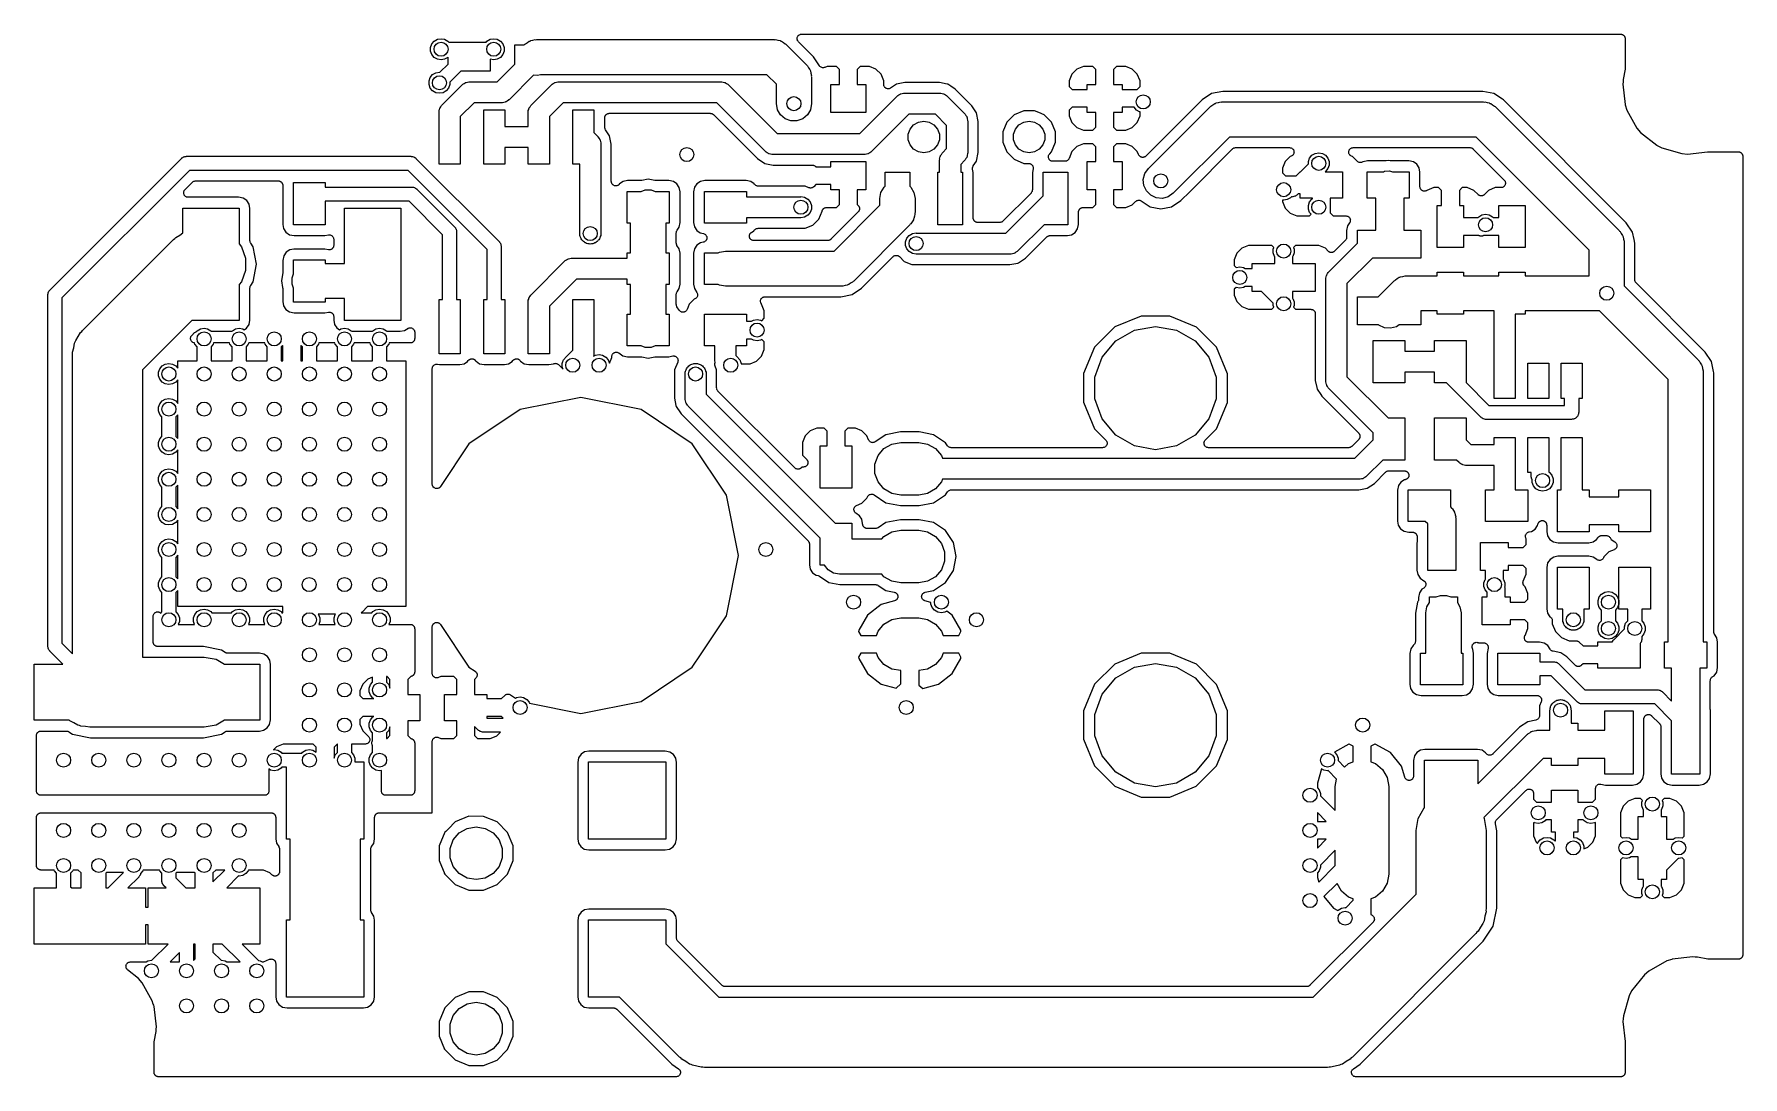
# Model space of a CAD drawing. Extents: x 110.2 to 158.8, y -100 to -70.3.
import ezdxf

# ---------------------------------------------------------------- set-up
doc = ezdxf.new("R2010")
doc.units = 0
doc.header["$MEASUREMENT"] = 0
doc.layers.add('BLACK', color=7, linetype='CONTINUOUS')

msp = doc.modelspace()

# ---------------------------------------------------------------- linework, layer by layer
at = {"layer": 'Black'}
for p, q in [((121.489, -70.5994), (121.556, -70.5193)), ((121.556, -70.5193), (121.647, -70.467)), ((121.647, -70.467), (121.75, -70.4489)), ((121.75, -70.4489), (121.853, -70.467)), ((121.853, -70.467), (121.944, -70.5193)), ((121.944, -70.5193), (121.969, -70.55)), ((121.969, -70.55), (123.031, -70.55)), ((123.031, -70.55), (123.056, -70.5193)), ((123.056, -70.5193), (123.147, -70.467)), ((123.147, -70.467), (123.25, -70.4489)), ((123.25, -70.4489), (123.353, -70.467)), ((123.353, -70.467), (123.444, -70.5193)), ((123.444, -70.5193), (123.511, -70.5994)), ((124.154, -70.592), (124.21, -70.5593)), ((124.21, -70.5593), (124.264, -70.5218)), ((124.264, -70.5218), (124.285, -70.5161)), ((124.285, -70.5161), (124.304, -70.5051)), ((124.304, -70.5051), (124.368, -70.4938)), ((124.368, -70.4938), (124.431, -70.4769)), ((124.431, -70.4769), (124.453, -70.4788)), ((124.453, -70.4788), (124.475, -70.475)), ((124.475, -70.475), (131.235, -70.475)), ((131.235, -70.475), (131.257, -70.4788)), ((131.257, -70.4788), (131.279, -70.4769)), ((131.279, -70.4769), (131.342, -70.4938)), ((131.342, -70.4938), (131.406, -70.5051)), ((131.406, -70.5051), (131.425, -70.5161)), ((131.425, -70.5161), (131.446, -70.5218)), ((131.446, -70.5218), (131.5, -70.5593)), ((131.5, -70.5593), (131.556, -70.592)), ((131.892, -70.4585), (131.893, -70.442)), ((131.893, -70.4639), (131.892, -70.4585)), ((131.893, -70.4254), (131.895, -70.4202)), ((131.893, -70.442), (131.893, -70.4254)), ((131.893, -70.4695), (131.893, -70.4639)), ((131.899, -70.4851), (131.893, -70.4695)), ((131.895, -70.4202), (131.896, -70.4146)), ((131.896, -70.4146), (131.903, -70.3996)), ((131.903, -70.5011), (131.899, -70.4851)), ((131.903, -70.3996), (131.908, -70.384)), ((131.907, -70.5057), (131.903, -70.5011)), ((131.908, -70.511), (131.907, -70.5057)), ((131.908, -70.384), (131.912, -70.3797)), ((131.919, -70.5237), (131.908, -70.511)), ((131.912, -70.3797), (131.914, -70.3746)), ((131.914, -70.3746), (131.926, -70.3629)), ((131.929, -70.5373), (131.919, -70.5237)), ((131.926, -70.3629), (131.937, -70.3502)), ((132.357, -70.9655), (131.929, -70.5373)), ((131.937, -70.3502), (131.942, -70.3474)), ((131.942, -70.3474), (131.946, -70.3434)), ((131.946, -70.3434), (131.961, -70.3364)), ((131.961, -70.3364), (131.975, -70.3281)), ((131.975, -70.3281), (131.981, -70.3272)), ((131.981, -70.3272), (131.986, -70.3248)), ((131.986, -70.3248), (132.002, -70.3233)), ((132.002, -70.3233), (132.018, -70.3205)), ((132.018, -70.3205), (155.35, -70.3205)), ((155.35, -70.3205), (155.361, -70.3224)), ((155.361, -70.3224), (155.372, -70.3224)), ((155.372, -70.3224), (155.382, -70.3262)), ((155.382, -70.3262), (155.393, -70.3281)), ((155.393, -70.3281), (155.403, -70.3337)), ((155.403, -70.3337), (155.413, -70.3375)), ((155.413, -70.3375), (155.422, -70.3446)), ((155.422, -70.3446), (155.431, -70.3502)), ((155.431, -70.3502), (155.438, -70.3587)), ((155.438, -70.3587), (155.447, -70.3658)), ((155.447, -70.3658), (155.453, -70.3755)), ((155.453, -70.3755), (155.46, -70.384)), ((155.46, -70.384), (155.463, -70.3944)), ((155.463, -70.3944), (155.469, -70.404)), ((155.469, -70.404), (155.471, -70.415)), ((155.471, -70.415), (155.475, -70.4254)), ((155.475, -70.4254), (155.475, -70.4365)), ((155.475, -70.4365), (155.477, -70.4475)), ((155.477, -70.4475), (155.477, -71.2933)), ((121.453, -70.6977), (121.489, -70.5994)), ((121.453, -70.8023), (121.453, -70.6977)), ((121.489, -70.9006), (121.453, -70.8023)), ((121.556, -70.9807), (121.489, -70.9006)), ((121.647, -71.033), (121.556, -70.9807)), ((121.75, -71.0511), (121.647, -71.033)), ((121.853, -71.033), (121.75, -71.0511)), ((121.944, -70.9807), (121.853, -71.033)), ((121.95, -70.973), (121.944, -70.9807)), ((121.95, -71.1758), (121.95, -70.973)), ((123.25, -71.0511), (123.15, -71.0335)), ((123.15, -71.0335), (123.15, -71.375)), ((123.353, -71.033), (123.25, -71.0511)), ((123.444, -70.9807), (123.353, -71.033)), ((123.511, -70.9006), (123.444, -70.9807)), ((123.511, -70.5994), (123.547, -70.6977)), ((123.547, -70.8023), (123.511, -70.9006)), ((123.547, -70.6977), (123.547, -70.8023)), ((123.85, -71.1757), (123.85, -70.625)), ((123.85, -70.625), (124.118, -70.625)), ((124.118, -70.625), (124.121, -70.6214)), ((124.121, -70.6214), (124.139, -70.6088)), ((124.139, -70.6088), (124.154, -70.592)), ((131.556, -70.592), (131.571, -70.6088)), ((131.571, -70.6088), (131.589, -70.6214)), ((131.589, -70.6214), (132.154, -71.1864)), ((132.529, -71.2226), (132.357, -70.9655)), ((121.444, -71.5537), (121.511, -71.4736)), ((121.511, -71.4736), (121.601, -71.4213)), ((121.601, -71.4213), (121.704, -71.4032)), ((121.704, -71.4032), (121.72, -71.4059)), ((121.72, -71.4059), (121.95, -71.1758)), ((122.316, -71.375), (122.001, -71.6906)), ((123.15, -71.375), (122.316, -71.375)), ((123.351, -71.675), (123.85, -71.1757)), ((124.386, -71.4887), (123.687, -72.1871)), ((124.494, -71.4981), (124.386, -71.4887)), ((124.58, -71.475), (124.494, -71.4981)), ((131.028, -71.475), (124.58, -71.475)), ((131.3, -71.7471), (131.028, -71.475)), ((132.154, -71.1864), (132.166, -71.2045)), ((132.166, -71.2045), (132.183, -71.2186)), ((132.183, -71.2186), (132.216, -71.2752)), ((132.216, -71.2752), (132.253, -71.3287)), ((132.253, -71.3287), (132.259, -71.3499)), ((132.259, -71.3499), (132.27, -71.369)), ((132.27, -71.369), (132.281, -71.4333)), ((132.281, -71.4333), (132.298, -71.4964)), ((132.298, -71.4964), (132.296, -71.5183)), ((132.296, -71.5183), (132.3, -71.54)), ((132.543, -71.2376), (132.529, -71.2226)), ((132.557, -71.2528), (132.543, -71.2376)), ((132.558, -71.2535), (132.557, -71.2528)), ((132.559, -71.2545), (132.558, -71.2535)), ((132.578, -71.2636), (132.559, -71.2545)), ((132.596, -71.2732), (132.578, -71.2636)), ((132.597, -71.2734), (132.596, -71.2732)), ((132.599, -71.274), (132.597, -71.2734)), ((132.619, -71.2762), (132.599, -71.274)), ((132.64, -71.2789), (132.619, -71.2762)), ((132.641, -71.2786), (132.64, -71.2789)), ((132.643, -71.2788), (132.641, -71.2786)), ((132.663, -71.2739), (132.643, -71.2788)), ((132.683, -71.2694), (132.663, -71.2739)), ((132.749, -71.242), (132.683, -71.2694)), ((133.012, -71.242), (132.749, -71.242)), ((133.096, -71.3264), (133.012, -71.242)), ((133.096, -71.75), (133.096, -71.3264)), ((133.688, -71.242), (133.604, -71.3264)), ((133.604, -71.3264), (133.604, -71.75)), ((133.951, -71.242), (133.688, -71.242)), ((134.138, -71.3193), (133.951, -71.242)), ((134.281, -71.4622), (134.138, -71.3193)), ((134.358, -71.649), (134.281, -71.4622)), ((139.719, -71.4622), (139.642, -71.649)), ((139.862, -71.3193), (139.719, -71.4622)), ((140.049, -71.242), (139.862, -71.3193)), ((140.312, -71.242), (140.049, -71.242)), ((140.396, -71.3264), (140.312, -71.242)), ((140.396, -71.75), (140.396, -71.3264)), ((140.988, -71.242), (140.904, -71.3264)), ((140.904, -71.3264), (140.904, -71.75)), ((141.251, -71.242), (140.988, -71.242)), ((141.438, -71.3193), (141.251, -71.242)), ((141.581, -71.4622), (141.438, -71.3193)), ((141.658, -71.649), (141.581, -71.4622)), ((155.474, -71.318), (155.416, -71.6096)), ((155.475, -71.3055), (155.474, -71.318)), ((155.477, -71.2933), (155.475, -71.3055)), ((121.408, -71.652), (121.444, -71.5537)), ((121.408, -71.7566), (121.408, -71.652)), ((121.444, -71.8549), (121.408, -71.7566)), ((121.511, -71.935), (121.444, -71.8549)), ((121.601, -71.9873), (121.511, -71.935)), ((121.704, -72.0055), (121.601, -71.9873)), ((121.807, -71.9873), (121.704, -72.0055)), ((121.783, -72.3329), (122.353, -71.7629)), ((121.898, -71.935), (121.807, -71.9873)), ((121.965, -71.8549), (121.898, -71.935)), ((122.001, -71.7566), (121.965, -71.8549)), ((122.001, -71.6906), (122.001, -71.7566)), ((122.353, -71.7629), (122.364, -71.7553)), ((122.364, -71.7553), (122.372, -71.7452)), ((122.372, -71.7452), (122.406, -71.7256)), ((122.406, -71.7256), (122.438, -71.7031)), ((122.438, -71.7031), (122.451, -71.6997)), ((122.451, -71.6997), (122.462, -71.6931)), ((122.462, -71.6931), (122.501, -71.6863)), ((122.501, -71.6863), (122.539, -71.6761)), ((122.539, -71.6761), (122.552, -71.6773)), ((122.552, -71.6773), (122.565, -71.675)), ((122.565, -71.675), (123.351, -71.675)), ((124.323, -72.3329), (124.893, -71.7629)), ((124.893, -71.7629), (124.904, -71.7553)), ((124.904, -71.7553), (124.912, -71.7452)), ((124.912, -71.7452), (124.946, -71.7256)), ((124.946, -71.7256), (124.978, -71.7031)), ((124.978, -71.7031), (124.991, -71.6997)), ((124.991, -71.6997), (125.002, -71.6931)), ((125.002, -71.6931), (125.041, -71.6863)), ((125.041, -71.6863), (125.079, -71.6761)), ((125.079, -71.6761), (125.092, -71.6773)), ((125.092, -71.6773), (125.105, -71.675)), ((125.105, -71.675), (129.725, -71.675)), ((129.725, -71.675), (129.738, -71.6773)), ((129.738, -71.6773), (129.751, -71.6761)), ((129.751, -71.6761), (129.789, -71.6863)), ((129.789, -71.6863), (129.828, -71.6931)), ((129.828, -71.6931), (129.839, -71.6997)), ((129.839, -71.6997), (129.852, -71.7031)), ((129.852, -71.7031), (129.884, -71.7256)), ((129.884, -71.7256), (129.918, -71.7452)), ((129.918, -71.7452), (129.926, -71.7553)), ((129.926, -71.7553), (129.937, -71.7629)), ((129.937, -71.7629), (131.324, -73.15)), ((131.3, -72.3), (131.3, -71.7471)), ((132.3, -71.54), (132.3, -72.3)), ((132.85, -72.55), (132.85, -71.75)), ((132.85, -71.75), (133.096, -71.75)), ((133.604, -71.75), (133.85, -71.75)), ((133.85, -71.75), (133.85, -72.55)), ((134.358, -71.7531), (134.358, -71.649)), ((134.359, -71.7573), (134.358, -71.7531)), ((134.358, -71.7615), (134.359, -71.7573)), ((134.363, -71.7789), (134.358, -71.7615)), ((134.366, -71.7966), (134.363, -71.7789)), ((134.368, -71.8002), (134.366, -71.7966)), ((134.369, -71.8043), (134.368, -71.8002)), ((134.379, -71.8192), (134.369, -71.8043)), ((134.388, -71.8348), (134.379, -71.8192)), ((134.391, -71.8375), (134.388, -71.8348)), ((134.393, -71.841), (134.391, -71.8375)), ((134.408, -71.8516), (134.393, -71.841)), ((134.421, -71.8631), (134.408, -71.8516)), ((134.425, -71.8646), (134.421, -71.8631)), ((134.429, -71.867), (134.425, -71.8646)), ((134.446, -71.8721), (134.429, -71.867)), ((134.463, -71.8782), (134.446, -71.8721)), ((134.467, -71.8782), (134.463, -71.8782)), ((134.471, -71.8794), (134.467, -71.8782)), ((134.489, -71.8782), (134.471, -71.8794)), ((134.507, -71.8782), (134.489, -71.8782)), ((134.511, -71.8768), (134.507, -71.8782)), ((134.515, -71.8765), (134.511, -71.8768)), ((134.532, -71.8693), (134.515, -71.8765)), ((134.548, -71.8631), (134.532, -71.8693)), ((134.552, -71.8604), (134.548, -71.8631)), ((134.556, -71.8587), (134.552, -71.8604)), ((134.667, -71.7842), (134.556, -71.8587)), ((134.721, -71.748), (134.667, -71.7842)), ((134.963, -71.7), (134.721, -71.748)), ((134.836, -72.0247), (134.847, -72.0181)), ((134.847, -72.0181), (134.886, -72.0113)), ((134.886, -72.0113), (134.924, -72.0011)), ((134.924, -72.0011), (134.937, -72.0023)), ((134.937, -72.0023), (134.95, -72)), ((134.95, -72), (135.956, -72)), ((135.943, -71.7), (134.963, -71.7)), ((136.163, -71.7437), (135.943, -71.7)), ((135.956, -72), (135.969, -72.0023)), ((135.969, -72.0023), (135.982, -72.0011)), ((135.982, -72.0011), (136.02, -72.0113)), ((136.02, -72.0113), (136.059, -72.0181)), ((136.059, -72.0181), (136.07, -72.0247)), ((136.185, -71.748), (136.163, -71.7437)), ((136.266, -71.8024), (136.185, -71.748)), ((136.389, -71.8846), (136.266, -71.8024)), ((136.865, -72.3609), (136.389, -71.8846)), ((139.642, -71.649), (139.642, -71.8116)), ((139.642, -71.8116), (139.726, -71.896)), ((139.726, -71.896), (140.15, -71.896)), ((140.15, -71.896), (140.15, -71.75)), ((140.15, -71.75), (140.396, -71.75)), ((140.904, -71.75), (141.15, -71.75)), ((141.15, -71.75), (141.15, -71.896)), ((141.15, -71.896), (141.574, -71.896)), ((141.574, -71.896), (141.658, -71.8116)), ((141.658, -71.8116), (141.658, -71.649)), ((143.695, -72.0132), (143.425, -72.1932)), ((144.013, -71.95), (143.695, -72.0132)), ((151.422, -71.95), (144.013, -71.95)), ((151.74, -72.0132), (151.422, -71.95)), ((151.979, -72.1726), (151.74, -72.0132)), ((155.416, -71.6812), (155.411, -71.7422)), ((155.411, -71.7422), (155.478, -72.3279)), ((155.416, -71.6707), (155.415, -71.676)), ((155.415, -71.676), (155.416, -71.6812)), ((155.416, -71.6096), (155.416, -71.6707)), ((121.695, -74.025), (121.695, -72.475)), ((121.695, -72.475), (121.707, -72.475)), ((121.707, -72.475), (121.713, -72.4424)), ((121.713, -72.4424), (121.72, -72.431)), ((121.72, -72.431), (121.723, -72.4182)), ((121.723, -72.4182), (121.746, -72.3861)), ((121.746, -72.3861), (121.765, -72.3522)), ((121.765, -72.3522), (121.775, -72.3437)), ((121.775, -72.3437), (121.783, -72.3329)), ((122.689, -72.275), (122.295, -72.6693)), ((123.475, -72.275), (122.689, -72.275)), ((122.965, -74.025), (122.965, -72.475)), ((122.965, -72.475), (123.565, -72.475)), ((123.488, -72.2727), (123.475, -72.275)), ((123.501, -72.2739), (123.488, -72.2727)), ((123.539, -72.2637), (123.501, -72.2739)), ((123.578, -72.2569), (123.539, -72.2637)), ((123.565, -72.475), (123.565, -72.95)), ((123.589, -72.2503), (123.578, -72.2569)), ((123.602, -72.2469), (123.589, -72.2503)), ((123.634, -72.2244), (123.602, -72.2469)), ((123.668, -72.2048), (123.634, -72.2244)), ((123.676, -72.1947), (123.668, -72.2048)), ((123.687, -72.1871), (123.676, -72.1947)), ((124.235, -72.95), (124.235, -72.475)), ((124.235, -72.475), (124.247, -72.475)), ((124.247, -72.475), (124.253, -72.4424)), ((124.253, -72.4424), (124.26, -72.431)), ((124.26, -72.431), (124.263, -72.4182)), ((124.263, -72.4182), (124.286, -72.3861)), ((124.286, -72.3861), (124.305, -72.3522)), ((124.305, -72.3522), (124.315, -72.3437)), ((124.315, -72.3437), (124.323, -72.3329)), ((125.229, -72.275), (124.835, -72.6693)), ((129.601, -72.275), (125.229, -72.275)), ((125.505, -74.025), (125.505, -72.475)), ((125.505, -72.475), (126.105, -72.475)), ((126.105, -72.475), (126.105, -73.1257)), ((130.988, -73.6621), (129.601, -72.275)), ((131.33, -72.471), (131.3, -72.3)), ((131.417, -72.6214), (131.33, -72.471)), ((132.27, -72.471), (132.183, -72.6214)), ((132.3, -72.3), (132.27, -72.471)), ((133.676, -73.15), (134.738, -72.0879)), ((134.738, -72.0879), (134.749, -72.0803)), ((134.749, -72.0803), (134.757, -72.0702)), ((134.757, -72.0702), (134.791, -72.0506)), ((134.791, -72.0506), (134.823, -72.0281)), ((134.823, -72.0281), (134.836, -72.0247)), ((136.07, -72.0247), (136.083, -72.0281)), ((136.083, -72.0281), (136.115, -72.0506)), ((136.115, -72.0506), (136.149, -72.0702)), ((136.149, -72.0702), (136.157, -72.0803)), ((136.157, -72.0803), (136.168, -72.0879)), ((136.168, -72.0879), (136.662, -72.5819)), ((137.002, -72.5653), (136.865, -72.3609)), ((138.351, -72.4999), (138.076, -72.6138)), ((138.65, -72.5001), (138.351, -72.4999)), ((138.777, -72.553), (138.65, -72.5001)), ((139.726, -72.404), (139.642, -72.4884)), ((139.642, -72.4884), (139.642, -72.651)), ((140.15, -72.404), (139.726, -72.404)), ((140.15, -72.55), (140.15, -72.404)), ((141.15, -72.404), (141.15, -72.55)), ((141.492, -72.404), (141.15, -72.404)), ((141.556, -72.4807), (141.492, -72.404)), ((141.647, -72.533), (141.556, -72.4807)), ((143.425, -72.1932), (141.825, -73.7935)), ((141.896, -74.1464), (143.646, -72.3964)), ((143.646, -72.3964), (143.664, -72.3838)), ((143.664, -72.3838), (143.679, -72.367)), ((143.679, -72.367), (143.735, -72.3343)), ((143.735, -72.3343), (143.789, -72.2968)), ((143.789, -72.2968), (143.81, -72.2912)), ((143.81, -72.2912), (143.829, -72.2802)), ((143.829, -72.2802), (143.893, -72.2688)), ((143.893, -72.2688), (143.956, -72.2519)), ((143.956, -72.2519), (143.978, -72.2538)), ((143.978, -72.2538), (144, -72.25)), ((144, -72.25), (151.435, -72.25)), ((151.435, -72.25), (151.457, -72.2538)), ((151.457, -72.2538), (151.479, -72.2519)), ((151.479, -72.2519), (151.542, -72.2688)), ((151.542, -72.2688), (151.606, -72.2802)), ((151.606, -72.2802), (151.625, -72.2912)), ((151.625, -72.2912), (151.646, -72.2968)), ((151.646, -72.2968), (151.7, -72.3343)), ((151.7, -72.3343), (151.756, -72.367)), ((151.756, -72.367), (151.771, -72.3838)), ((151.771, -72.3838), (151.789, -72.3964)), ((151.789, -72.3964), (155.304, -75.9114)), ((152.01, -72.1932), (151.979, -72.1726)), ((151.979, -72.1726), (151.979, -72.1726)), ((155.507, -75.6905), (152.01, -72.1932)), ((155.478, -72.3279), (155.48, -72.3341)), ((155.48, -72.3341), (155.48, -72.3341)), ((155.48, -72.3341), (155.527, -72.4813)), ((155.527, -72.4813), (155.812, -72.9969)), ((122.295, -72.6693), (122.295, -74.025)), ((123.565, -72.95), (124.235, -72.95)), ((124.835, -72.6693), (124.835, -74.025)), ((126.413, -72.702), (126.415, -72.6911)), ((126.413, -72.9703), (126.413, -72.702)), ((126.416, -72.9853), (126.413, -72.9703)), ((126.415, -72.6799), (126.419, -72.6695)), ((126.415, -72.6911), (126.415, -72.6799)), ((126.417, -73.0005), (126.416, -72.9853)), ((126.419, -72.6695), (126.421, -72.6586)), ((126.421, -72.6586), (126.427, -72.6489)), ((126.427, -72.6489), (126.43, -72.6385)), ((126.43, -72.6385), (126.438, -72.63)), ((126.438, -72.63), (126.443, -72.6204)), ((126.443, -72.6204), (126.452, -72.6132)), ((126.452, -72.6132), (126.459, -72.6047)), ((126.459, -72.6047), (126.468, -72.5992)), ((126.468, -72.5992), (126.477, -72.592)), ((126.477, -72.592), (126.487, -72.5882)), ((126.487, -72.5882), (126.497, -72.5827)), ((126.497, -72.5827), (126.508, -72.5807)), ((126.508, -72.5807), (126.518, -72.5769)), ((126.518, -72.5769), (126.529, -72.5769)), ((126.529, -72.5769), (126.54, -72.575)), ((126.54, -72.575), (129.424, -72.575)), ((129.424, -72.575), (129.429, -72.576)), ((129.429, -72.576), (129.435, -72.5755)), ((129.435, -72.5755), (129.451, -72.5798)), ((129.451, -72.5798), (129.467, -72.5827)), ((129.467, -72.5827), (129.472, -72.5855)), ((129.472, -72.5855), (129.478, -72.5869)), ((129.478, -72.5869), (129.491, -72.5964)), ((129.491, -72.5964), (129.505, -72.6047)), ((129.505, -72.6047), (129.509, -72.609)), ((129.509, -72.609), (129.514, -72.6122)), ((129.514, -72.6122), (130.767, -73.8654)), ((131.55, -72.733), (131.417, -72.6214)), ((131.713, -72.7924), (131.55, -72.733)), ((131.887, -72.7924), (131.713, -72.7924)), ((132.05, -72.733), (131.887, -72.7924)), ((132.183, -72.6214), (132.05, -72.733)), ((133.85, -72.55), (132.85, -72.55)), ((135.074, -72.6), (134.012, -73.6621)), ((135.832, -72.6), (135.074, -72.6)), ((135.109, -73.0241), (135.21, -72.904)), ((135.21, -72.904), (135.346, -72.8255)), ((135.346, -72.8255), (135.5, -72.7983)), ((135.5, -72.7983), (135.654, -72.8255)), ((135.654, -72.8255), (135.79, -72.904)), ((135.79, -72.904), (135.891, -73.0241)), ((136.15, -72.9183), (135.832, -72.6)), ((136.15, -73.5817), (136.15, -72.9183)), ((136.662, -72.5819), (136.67, -72.5927)), ((136.67, -72.5927), (136.68, -72.6012)), ((136.68, -72.6012), (136.699, -72.6351)), ((136.699, -72.6351), (136.722, -72.6672)), ((136.722, -72.6672), (136.725, -72.68)), ((136.725, -72.68), (136.732, -72.6914)), ((136.732, -72.6914), (136.739, -72.73)), ((136.739, -72.73), (136.749, -72.7679)), ((136.749, -72.7679), (136.748, -72.781)), ((136.748, -72.781), (136.75, -72.794)), ((136.75, -72.794), (136.75, -73.706)), ((137.05, -72.8065), (137.002, -72.5653)), ((137.05, -73.6935), (137.05, -72.8065)), ((137.865, -72.8246), (137.75, -73.1002)), ((138.076, -72.6138), (137.865, -72.8246)), ((138.109, -73.0241), (138.21, -72.904)), ((138.21, -72.904), (138.346, -72.8255)), ((138.346, -72.8255), (138.5, -72.7983)), ((138.5, -72.7983), (138.654, -72.8255)), ((138.654, -72.8255), (138.79, -72.904)), ((138.925, -72.6146), (138.777, -72.553)), ((138.79, -72.904), (138.891, -73.0241)), ((139.136, -72.8257), (138.925, -72.6146)), ((139.25, -73.1015), (139.136, -72.8257)), ((139.642, -72.651), (139.719, -72.8378)), ((139.719, -72.8378), (139.862, -72.9807)), ((139.862, -72.9807), (140.049, -73.058)), ((140.396, -72.55), (140.15, -72.55)), ((140.312, -73.058), (140.396, -72.9736)), ((140.396, -72.9736), (140.396, -72.55)), ((141.15, -72.55), (140.904, -72.55)), ((140.904, -72.55), (140.904, -72.9736)), ((140.904, -72.9736), (140.988, -73.058)), ((141.251, -73.058), (141.438, -72.9807)), ((141.438, -72.9807), (141.581, -72.8378)), ((141.581, -72.8378), (141.658, -72.651)), ((141.658, -72.5349), (141.647, -72.533)), ((141.658, -72.651), (141.658, -72.5349)), ((155.812, -72.9969), (155.917, -73.1199)), ((126.105, -73.1257), (126.212, -73.2329)), ((126.212, -73.2329), (126.22, -73.2437)), ((126.22, -73.2437), (126.23, -73.2522)), ((126.23, -73.2522), (126.249, -73.2861)), ((126.249, -73.2861), (126.272, -73.3182)), ((126.272, -73.3182), (126.275, -73.331)), ((126.275, -73.331), (126.282, -73.3424)), ((126.282, -73.3424), (126.289, -73.381)), ((126.289, -73.381), (126.299, -73.4189)), ((126.299, -73.4189), (126.298, -73.432)), ((126.298, -73.432), (126.3, -73.445)), ((126.3, -73.445), (126.3, -76)), ((126.42, -73.0069), (126.417, -73.0005)), ((126.421, -73.0137), (126.42, -73.0069)), ((126.429, -73.0269), (126.421, -73.0137)), ((126.435, -73.0408), (126.429, -73.0269)), ((126.552, -73.2163), (126.435, -73.0408)), ((126.6, -73.4575), (126.552, -73.2163)), ((126.6, -74.5164), (126.6, -73.4575)), ((131.324, -73.15), (133.676, -73.15)), ((135.055, -73.1716), (135.109, -73.0241)), ((135.055, -73.3284), (135.055, -73.1716)), ((135.109, -73.4759), (135.055, -73.3284)), ((135.21, -73.596), (135.109, -73.4759)), ((135.891, -73.4759), (135.79, -73.596)), ((135.891, -73.0241), (135.945, -73.1716)), ((135.945, -73.3284), (135.891, -73.4759)), ((135.945, -73.1716), (135.945, -73.3284)), ((137.75, -73.1002), (137.75, -73.3985)), ((137.75, -73.3985), (137.864, -73.6743)), ((138.055, -73.1716), (138.109, -73.0241)), ((138.055, -73.3284), (138.055, -73.1716)), ((138.109, -73.4759), (138.055, -73.3284)), ((138.21, -73.596), (138.109, -73.4759)), ((138.891, -73.4759), (138.79, -73.596)), ((138.891, -73.0241), (138.945, -73.1716)), ((138.945, -73.3284), (138.891, -73.4759)), ((138.945, -73.1716), (138.945, -73.3284)), ((139.135, -73.6754), (139.25, -73.3998)), ((139.25, -73.3998), (139.25, -73.1015)), ((140.049, -73.442), (139.862, -73.5193)), ((140.049, -73.058), (140.312, -73.058)), ((140.312, -73.442), (140.049, -73.442)), ((140.396, -73.5264), (140.312, -73.442)), ((140.988, -73.442), (140.904, -73.5264)), ((140.988, -73.058), (141.251, -73.058)), ((141.251, -73.442), (140.988, -73.442)), ((141.438, -73.5193), (141.251, -73.442)), ((144.207, -73.25), (142.604, -74.8536)), ((151.228, -73.25), (144.207, -73.25)), ((154.45, -76.4721), (151.228, -73.25)), ((155.917, -73.1199), (156.378, -73.4868)), ((110.609, -77.6086), (114.359, -73.8586)), ((114.359, -73.8586), (114.366, -73.8535)), ((114.366, -73.8535), (114.371, -73.8468)), ((114.371, -73.8468), (114.394, -73.8337)), ((114.394, -73.8337), (114.415, -73.8187)), ((114.415, -73.8187), (114.424, -73.8165)), ((114.424, -73.8165), (114.432, -73.8121)), ((114.432, -73.8121), (114.457, -73.8075)), ((114.457, -73.8075), (114.483, -73.8008)), ((114.483, -73.8008), (114.491, -73.8015)), ((114.491, -73.8015), (114.5, -73.8)), ((114.5, -73.8), (120.894, -73.8)), ((120.894, -73.8), (120.903, -73.8015)), ((120.903, -73.8015), (120.912, -73.8008)), ((120.912, -73.8008), (120.937, -73.8075)), ((120.937, -73.8075), (120.963, -73.8121)), ((120.963, -73.8121), (120.97, -73.8165)), ((120.97, -73.8165), (120.979, -73.8187)), ((120.979, -73.8187), (121, -73.8337)), ((121, -73.8337), (121.023, -73.8468)), ((121.023, -73.8468), (121.028, -73.8535)), ((121.028, -73.8535), (121.036, -73.8586)), ((121.036, -73.8586), (123.406, -76.2293)), ((124.235, -73.55), (123.565, -73.55)), ((123.565, -73.55), (123.565, -74.025)), ((124.235, -74.025), (124.235, -73.55)), ((130.767, -73.8654), (130.971, -74.002)), ((130.999, -73.6697), (130.988, -73.6621)), ((131.007, -73.6798), (130.999, -73.6697)), ((131.041, -73.6994), (131.007, -73.6798)), ((131.073, -73.7219), (131.041, -73.6994)), ((131.086, -73.7253), (131.073, -73.7219)), ((131.097, -73.7319), (131.086, -73.7253)), ((131.136, -73.7387), (131.097, -73.7319)), ((131.174, -73.7489), (131.136, -73.7387)), ((131.187, -73.7477), (131.174, -73.7489)), ((131.2, -73.75), (131.187, -73.7477)), ((133.8, -73.75), (131.2, -73.75)), ((132.85, -74.096), (132.85, -73.95)), ((132.85, -73.95), (133.85, -73.95)), ((133.813, -73.7477), (133.8, -73.75)), ((133.826, -73.7489), (133.813, -73.7477)), ((133.864, -73.7387), (133.826, -73.7489)), ((133.85, -73.95), (133.85, -74.75)), ((133.903, -73.7319), (133.864, -73.7387)), ((133.914, -73.7253), (133.903, -73.7319)), ((133.927, -73.7219), (133.914, -73.7253)), ((133.959, -73.6994), (133.927, -73.7219)), ((133.993, -73.6798), (133.959, -73.6994)), ((134.001, -73.6697), (133.993, -73.6798)), ((134.012, -73.6621), (134.001, -73.6697)), ((135.346, -73.6745), (135.21, -73.596)), ((135.5, -73.7017), (135.346, -73.6745)), ((135.654, -73.6745), (135.5, -73.7017)), ((135.79, -73.596), (135.654, -73.6745)), ((135.95, -73.906), (135.952, -73.893)), ((135.95, -74.25), (135.95, -73.906)), ((135.951, -73.8799), (135.961, -73.842)), ((135.952, -73.893), (135.951, -73.8799)), ((135.961, -73.842), (135.968, -73.8034)), ((135.968, -73.8034), (135.975, -73.792)), ((135.975, -73.792), (135.978, -73.7792)), ((135.978, -73.7792), (136.001, -73.7471)), ((136.001, -73.7471), (136.02, -73.7132)), ((136.02, -73.7132), (136.03, -73.7047)), ((136.03, -73.7047), (136.038, -73.6939)), ((136.038, -73.6939), (136.15, -73.5817)), ((136.662, -73.9181), (136.55, -74.0303)), ((136.67, -73.9073), (136.662, -73.9181)), ((136.68, -73.8988), (136.67, -73.9073)), ((136.699, -73.8649), (136.68, -73.8988)), ((136.722, -73.8328), (136.699, -73.8649)), ((136.725, -73.82), (136.722, -73.8328)), ((136.732, -73.8086), (136.725, -73.82)), ((136.739, -73.77), (136.732, -73.8086)), ((136.749, -73.7321), (136.739, -73.77)), ((136.75, -73.706), (136.748, -73.719)), ((136.748, -73.719), (136.749, -73.7321)), ((136.91, -74.0728), (137.002, -73.9347)), ((137.002, -73.9347), (137.05, -73.6935)), ((137.864, -73.6743), (138.075, -73.8854)), ((138.075, -73.8854), (138.35, -73.9999)), ((138.346, -73.6745), (138.21, -73.596)), ((138.5, -73.7017), (138.346, -73.6745)), ((138.654, -73.6745), (138.5, -73.7017)), ((138.79, -73.596), (138.654, -73.6745)), ((139.049, -73.8035), (139.051, -73.7981)), ((139.051, -73.82), (139.049, -73.8035)), ((139.051, -73.7926), (139.056, -73.7769)), ((139.051, -73.7981), (139.051, -73.7926)), ((139.051, -73.8367), (139.051, -73.82)), ((139.053, -73.8419), (139.051, -73.8367)), ((139.053, -73.8474), (139.053, -73.8419)), ((139.06, -73.8625), (139.053, -73.8474)), ((139.056, -73.7769), (139.061, -73.7609)), ((139.066, -73.8781), (139.06, -73.8625)), ((139.061, -73.7609), (139.064, -73.7563)), ((139.064, -73.7563), (139.066, -73.7511)), ((139.066, -73.7511), (139.076, -73.7384)), ((139.069, -73.8824), (139.066, -73.8781)), ((139.072, -73.8874), (139.069, -73.8824)), ((139.083, -73.8992), (139.072, -73.8874)), ((139.076, -73.7384), (139.086, -73.7248)), ((139.094, -73.9119), (139.083, -73.8992)), ((139.086, -73.7248), (139.135, -73.6754)), ((139.099, -73.9147), (139.094, -73.9119)), ((139.103, -73.9186), (139.099, -73.9147)), ((139.118, -73.9257), (139.103, -73.9186)), ((139.132, -73.934), (139.118, -73.9257)), ((139.138, -73.9349), (139.132, -73.934)), ((139.143, -73.9373), (139.138, -73.9349)), ((139.159, -73.9387), (139.143, -73.9373)), ((139.176, -73.9416), (139.159, -73.9387)), ((139.519, -73.9416), (139.176, -73.9416)), ((139.527, -73.9402), (139.519, -73.9416)), ((139.535, -73.9405), (139.527, -73.9402)), ((139.549, -73.9364), (139.535, -73.9405)), ((139.562, -73.934), (139.549, -73.9364)), ((139.569, -73.9298), (139.562, -73.934)), ((139.577, -73.9273), (139.569, -73.9298)), ((139.588, -73.9189), (139.577, -73.9273)), ((139.6, -73.9119), (139.588, -73.9189)), ((139.606, -73.9055), (139.6, -73.9119)), ((139.612, -73.9004), (139.606, -73.9055)), ((139.62, -73.8887), (139.612, -73.9004)), ((139.629, -73.8781), (139.62, -73.8887)), ((139.632, -73.8703), (139.629, -73.8781)), ((139.636, -73.8632), (139.632, -73.8703)), ((139.719, -73.6622), (139.636, -73.8632)), ((139.862, -73.5193), (139.719, -73.6622)), ((140.15, -74.75), (140.15, -73.95)), ((140.15, -73.95), (140.396, -73.95)), ((140.396, -73.95), (140.396, -73.5264)), ((140.904, -73.5264), (140.904, -73.95)), ((140.904, -73.95), (141.15, -73.95)), ((141.15, -73.95), (141.15, -74.75)), ((141.581, -73.6622), (141.438, -73.5193)), ((141.618, -73.7523), (141.581, -73.6622)), ((141.625, -73.764), (141.618, -73.7523)), ((141.631, -73.7766), (141.625, -73.764)), ((141.637, -73.7825), (141.631, -73.7766)), ((141.642, -73.7895), (141.637, -73.7825)), ((141.653, -73.798), (141.642, -73.7895)), ((141.662, -73.8077), (141.653, -73.798)), ((141.67, -73.8113), (141.662, -73.8077)), ((141.677, -73.8164), (141.67, -73.8113)), ((141.69, -73.8205), (141.677, -73.8164)), ((141.702, -73.8264), (141.69, -73.8205)), ((141.711, -73.8271), (141.702, -73.8264)), ((141.719, -73.8296), (141.711, -73.8271)), ((141.733, -73.829), (141.719, -73.8296)), ((141.746, -73.8302), (141.733, -73.829)), ((141.754, -73.8281), (141.746, -73.8302)), ((141.763, -73.8277), (141.754, -73.8281)), ((141.776, -73.8224), (141.763, -73.8277)), ((141.789, -73.8188), (141.776, -73.8224)), ((141.796, -73.814), (141.789, -73.8188)), ((141.804, -73.8108), (141.796, -73.814)), ((141.814, -73.8015), (141.804, -73.8108)), ((141.825, -73.7935), (141.814, -73.8015)), ((143.073, -74.8088), (144.294, -73.5872)), ((144.294, -73.5872), (144.299, -73.584)), ((144.299, -73.584), (144.302, -73.5797)), ((144.302, -73.5797), (144.317, -73.5714)), ((144.317, -73.5714), (144.33, -73.5619)), ((144.33, -73.5619), (144.336, -73.5605)), ((144.336, -73.5605), (144.341, -73.5577)), ((144.341, -73.5577), (144.357, -73.5548)), ((144.357, -73.5548), (144.373, -73.5505)), ((144.373, -73.5505), (144.378, -73.551)), ((144.378, -73.551), (144.384, -73.55)), ((144.384, -73.55), (145.918, -73.55)), ((145.793, -73.9501), (145.716, -74.1368)), ((145.936, -73.8072), (145.793, -73.9501)), ((145.918, -73.55), (145.937, -73.5534)), ((145.967, -73.7943), (145.936, -73.8072)), ((145.937, -73.5534), (145.957, -73.5559)), ((145.957, -73.5559), (145.959, -73.5572)), ((145.959, -73.5572), (145.962, -73.5577)), ((145.962, -73.5577), (145.979, -73.5673)), ((145.983, -73.7839), (145.967, -73.7943)), ((145.979, -73.5673), (145.996, -73.5762)), ((146, -73.7743), (145.983, -73.7839)), ((145.996, -73.5762), (145.998, -73.5783)), ((145.998, -73.5783), (146, -73.5797)), ((146, -73.5797), (146.012, -73.5945)), ((146.002, -73.7721), (146, -73.7743)), ((146.004, -73.7706), (146.002, -73.7721)), ((146.016, -73.7553), (146.004, -73.7706)), ((146.012, -73.5945), (146.026, -73.6088)), ((146.028, -73.7405), (146.016, -73.7553)), ((146.026, -73.6088), (146.027, -73.6114)), ((146.027, -73.6114), (146.028, -73.6135)), ((146.028, -73.6135), (146.035, -73.6316)), ((146.029, -73.7379), (146.028, -73.7405)), ((146.031, -73.7356), (146.029, -73.7379)), ((146.037, -73.7172), (146.031, -73.7356)), ((146.035, -73.6316), (146.042, -73.6495)), ((146.043, -73.6991), (146.037, -73.7172)), ((146.042, -73.6495), (146.043, -73.6523)), ((146.043, -73.6523), (146.043, -73.6549)), ((146.043, -73.6549), (146.043, -73.6743)), ((146.043, -73.6743), (146.044, -73.6936)), ((146.044, -73.6936), (146.043, -73.6962)), ((146.043, -73.6962), (146.043, -73.6991)), ((146.453, -73.9477), (146.489, -73.8494)), ((146.453, -74.0137), (146.453, -73.9477)), ((146.489, -73.8494), (146.556, -73.7693)), ((146.556, -73.7693), (146.647, -73.717)), ((146.647, -73.717), (146.75, -73.6989)), ((146.75, -73.6989), (146.853, -73.717)), ((146.853, -73.717), (146.944, -73.7693)), ((146.944, -73.7693), (147.011, -73.8494)), ((147.011, -73.8494), (147.047, -73.9477)), ((147.047, -73.9477), (147.047, -74.0523)), ((147.603, -73.6936), (147.604, -73.6743)), ((147.604, -73.6962), (147.603, -73.6936)), ((147.604, -73.6549), (147.605, -73.6523)), ((147.604, -73.6743), (147.604, -73.6549)), ((147.604, -73.6991), (147.604, -73.6962)), ((147.61, -73.7172), (147.604, -73.6991)), ((147.605, -73.6495), (147.612, -73.6316)), ((147.605, -73.6523), (147.605, -73.6495)), ((147.616, -73.7356), (147.61, -73.7172)), ((147.612, -73.6316), (147.619, -73.6135)), ((147.618, -73.7379), (147.616, -73.7356)), ((147.619, -73.7405), (147.618, -73.7379)), ((147.619, -73.6135), (147.621, -73.6114)), ((147.631, -73.7553), (147.619, -73.7405)), ((147.621, -73.6114), (147.622, -73.6088)), ((147.622, -73.6088), (147.635, -73.5945)), ((147.643, -73.7706), (147.631, -73.7553)), ((147.635, -73.5945), (147.647, -73.5797)), ((147.645, -73.7721), (147.643, -73.7706)), ((147.647, -73.7743), (147.645, -73.7721)), ((147.647, -73.5797), (147.65, -73.5783)), ((147.664, -73.7839), (147.647, -73.7743)), ((147.65, -73.5783), (147.652, -73.5762)), ((147.652, -73.5762), (147.669, -73.5673)), ((147.68, -73.7943), (147.664, -73.7839)), ((147.669, -73.5673), (147.685, -73.5577)), ((147.711, -73.8072), (147.68, -73.7943)), ((147.685, -73.5577), (147.688, -73.5572)), ((147.688, -73.5572), (147.691, -73.5559)), ((147.691, -73.5559), (147.71, -73.5534)), ((147.71, -73.5534), (147.729, -73.55)), ((147.846, -73.9414), (147.711, -73.8072)), ((147.729, -73.55), (151.051, -73.55)), ((147.862, -73.9526), (147.846, -73.9414)), ((147.877, -73.9645), (147.862, -73.9526)), ((147.88, -73.9653), (147.877, -73.9645)), ((147.882, -73.9667), (147.88, -73.9653)), ((147.901, -73.9718), (147.882, -73.9667)), ((147.986, -73.966), (147.968, -73.9743)), ((148.004, -73.9584), (147.986, -73.966)), ((148.013, -73.9525), (148.004, -73.9584)), ((148.136, -73.9295), (148.013, -73.9525)), ((148.64, -73.9295), (148.136, -73.9295)), ((148.652, -73.9273), (148.64, -73.9295)), ((148.665, -73.9271), (148.652, -73.9273)), ((148.724, -73.9154), (148.665, -73.9271)), ((148.783, -73.9271), (148.724, -73.9154)), ((148.795, -73.9273), (148.783, -73.9271)), ((148.807, -73.9295), (148.795, -73.9273)), ((149.311, -73.9295), (148.807, -73.9295)), ((149.443, -73.9562), (149.311, -73.9295)), ((149.543, -74.0247), (149.443, -73.9562)), ((151.051, -73.55), (151.057, -73.551)), ((151.057, -73.551), (151.062, -73.5505)), ((151.062, -73.5505), (151.078, -73.5548)), ((151.078, -73.5548), (151.094, -73.5577)), ((151.094, -73.5577), (151.099, -73.5605)), ((151.099, -73.5605), (151.105, -73.5619)), ((151.105, -73.5619), (151.118, -73.5714)), ((151.118, -73.5714), (151.133, -73.5797)), ((151.133, -73.5797), (151.136, -73.584)), ((151.136, -73.584), (151.141, -73.5872)), ((151.141, -73.5872), (152.029, -74.4752)), ((156.378, -73.4868), (156.384, -73.49)), ((156.384, -73.49), (156.384, -73.49)), ((156.384, -73.49), (156.384, -73.49)), ((156.384, -73.49), (156.521, -73.5606)), ((156.521, -73.5606), (157.088, -73.7231)), ((157.088, -73.7231), (157.248, -73.7364)), ((157.248, -73.7364), (157.82, -73.6713)), ((157.82, -73.6713), (157.827, -73.6717)), ((157.827, -73.6717), (157.834, -73.6705)), ((157.834, -73.6705), (158.7, -73.6705)), ((158.7, -73.6705), (158.711, -73.6724)), ((158.711, -73.6724), (158.722, -73.6724)), ((158.722, -73.6724), (158.732, -73.6762)), ((158.732, -73.6762), (158.743, -73.6781)), ((158.743, -73.6781), (158.753, -73.6837)), ((158.753, -73.6837), (158.763, -73.6875)), ((158.763, -73.6875), (158.772, -73.6946)), ((158.772, -73.6946), (158.781, -73.7002)), ((158.781, -73.7002), (158.788, -73.7087)), ((158.788, -73.7087), (158.797, -73.7158)), ((158.797, -73.7158), (158.803, -73.7255)), ((158.803, -73.7255), (158.81, -73.734)), ((158.81, -73.734), (158.813, -73.7444)), ((158.813, -73.7444), (158.819, -73.754)), ((158.819, -73.754), (158.821, -73.765)), ((158.821, -73.765), (158.825, -73.7754)), ((158.825, -73.7754), (158.825, -73.7865)), ((158.825, -73.7865), (158.827, -73.7975)), ((158.827, -73.7975), (158.827, -96.5435)), ((114.583, -74.2), (110.95, -77.8328)), ((120.811, -74.2), (114.583, -74.2)), ((123.065, -76.4536), (120.811, -74.2)), ((122.295, -74.025), (121.695, -74.025)), ((123.565, -74.025), (122.965, -74.025)), ((124.835, -74.025), (124.235, -74.025)), ((125.7, -74.025), (125.505, -74.025)), ((125.7, -76), (125.7, -74.025)), ((127.65, -74.4525), (127.465, -74.4892)), ((127.835, -74.4892), (127.65, -74.4525)), ((130.971, -74.002), (130.973, -74.0023)), ((130.973, -74.0023), (130.973, -74.0023)), ((130.973, -74.0023), (131.213, -74.05)), ((131.213, -74.05), (132.328, -74.05)), ((132.328, -74.05), (132.333, -74.051)), ((132.333, -74.051), (132.339, -74.0505)), ((132.339, -74.0505), (132.355, -74.0548)), ((132.355, -74.0548), (132.371, -74.0577)), ((132.371, -74.0577), (132.376, -74.0605)), ((132.376, -74.0605), (132.381, -74.0619)), ((132.381, -74.0619), (132.395, -74.0714)), ((132.395, -74.0714), (132.409, -74.0797)), ((132.409, -74.0797), (132.413, -74.084)), ((132.413, -74.084), (132.418, -74.0872)), ((132.418, -74.0872), (132.426, -74.096)), ((132.426, -74.096), (132.85, -74.096)), ((134.4, -74.6509), (134.4, -74.25)), ((134.4, -74.25), (135.1, -74.25)), ((135.1, -74.25), (135.1, -74.6509)), ((135.9, -75.75), (135.9, -74.25)), ((135.9, -74.25), (135.95, -74.25)), ((136.55, -74.0303), (136.55, -74.25)), ((136.55, -74.25), (136.6, -74.25)), ((136.6, -74.25), (136.6, -75.75)), ((136.889, -74.1572), (136.89, -74.14)), ((136.89, -74.1619), (136.889, -74.1572)), ((136.89, -74.1228), (136.892, -74.1181)), ((136.89, -74.14), (136.89, -74.1228)), ((136.89, -74.1669), (136.89, -74.1619)), ((136.908, -74.2618), (136.89, -74.1669)), ((136.892, -74.1132), (136.899, -74.0974)), ((136.892, -74.1181), (136.892, -74.1132)), ((136.899, -74.0974), (136.905, -74.0812)), ((136.905, -74.0812), (136.908, -74.0773)), ((136.908, -74.0773), (136.91, -74.0728)), ((136.908, -75.5576), (136.908, -74.2618)), ((138.35, -73.9999), (138.49, -74)), ((138.49, -74), (138.491, -74.0003)), ((138.491, -74.0003), (138.493, -74)), ((138.493, -74), (138.513, -74.0041)), ((138.513, -74.0041), (138.533, -74.0077)), ((138.533, -74.0077), (138.534, -74.0085)), ((138.534, -74.0085), (138.536, -74.0088)), ((138.536, -74.0088), (138.553, -74.0195)), ((138.553, -74.0195), (138.571, -74.0298)), ((138.571, -74.0298), (138.572, -74.031)), ((138.572, -74.031), (138.574, -74.0318)), ((138.574, -74.0318), (138.586, -74.0479)), ((138.586, -74.0479), (138.6, -74.0636)), ((138.614, -74.1522), (138.592, -74.2627)), ((138.592, -74.2627), (138.592, -74.7572)), ((138.6, -74.0636), (138.6, -74.0651)), ((138.6, -74.0651), (138.601, -74.0663)), ((138.601, -74.0663), (138.608, -74.0858)), ((138.608, -74.0858), (138.615, -74.105)), ((138.615, -74.1492), (138.614, -74.1506)), ((138.614, -74.1506), (138.614, -74.1522)), ((138.615, -74.105), (138.615, -74.1066)), ((138.615, -74.1066), (138.615, -74.1081)), ((138.615, -74.1081), (138.615, -74.1286)), ((138.615, -74.1286), (138.615, -74.1492)), ((138.9, -74.9257), (138.9, -74.25)), ((138.9, -74.25), (139.6, -74.25)), ((139.6, -74.25), (139.6, -75.75)), ((141.752, -74.4564), (141.797, -74.2887)), ((141.767, -74.6294), (141.752, -74.4564)), ((141.797, -74.2887), (141.896, -74.1464)), ((145.716, -74.1368), (145.716, -74.2745)), ((145.716, -74.2745), (145.8, -74.3589)), ((145.8, -74.3589), (146.108, -74.3589)), ((146.108, -74.3589), (146.224, -74.2435)), ((146.224, -74.2435), (146.224, -74.2379)), ((146.224, -74.2379), (146.229, -74.2379)), ((146.229, -74.2379), (146.453, -74.0137)), ((146.944, -74.2307), (146.931, -74.2379)), ((146.931, -74.2379), (147.424, -74.2379)), ((147.011, -74.1506), (146.944, -74.2307)), ((147.047, -74.0523), (147.011, -74.1506)), ((147.424, -74.2379), (147.424, -74.9879)), ((147.919, -73.9776), (147.901, -73.9718)), ((147.922, -73.9775), (147.919, -73.9776)), ((147.924, -73.9781), (147.922, -73.9775)), ((147.944, -73.9764), (147.924, -73.9781)), ((147.963, -73.9755), (147.944, -73.9764)), ((147.966, -73.9745), (147.963, -73.9755)), ((147.968, -73.9743), (147.966, -73.9745)), ((148.124, -74.9879), (148.124, -74.2379)), ((148.124, -74.2379), (148.596, -74.2379)), ((148.596, -74.2379), (148.62, -74.2265)), ((148.62, -74.2265), (148.759, -74.2144)), ((148.759, -74.2144), (148.846, -74.2379)), ((148.846, -74.2379), (149.324, -74.2379)), ((149.324, -74.2379), (149.324, -74.9879)), ((149.609, -74.1275), (149.543, -74.0247)), ((149.632, -74.2497), (149.609, -74.1275)), ((149.632, -74.6679), (149.632, -74.2497)), ((114.42, -74.8292), (114.421, -74.8238)), ((114.421, -74.8457), (114.42, -74.8292)), ((114.421, -74.8182), (114.427, -74.8026)), ((114.421, -74.8238), (114.421, -74.8182)), ((114.421, -74.8623), (114.421, -74.8457)), ((114.423, -74.8675), (114.421, -74.8623)), ((114.424, -74.8731), (114.423, -74.8675)), ((114.431, -74.8881), (114.424, -74.8731)), ((114.427, -74.8026), (114.431, -74.7866)), ((114.431, -74.7866), (114.435, -74.782)), ((114.436, -74.9037), (114.431, -74.8881)), ((114.435, -74.782), (114.436, -74.7767)), ((114.436, -74.7767), (114.447, -74.764)), ((114.44, -74.908), (114.436, -74.9037)), ((114.442, -74.9131), (114.44, -74.908)), ((114.454, -74.9248), (114.442, -74.9131)), ((114.447, -74.764), (114.457, -74.7504)), ((114.465, -74.9375), (114.454, -74.9248)), ((114.457, -74.7504), (114.67, -74.5372)), ((114.47, -74.9403), (114.465, -74.9375)), ((114.474, -74.9443), (114.47, -74.9403)), ((114.67, -74.5372), (114.674, -74.534)), ((114.674, -74.534), (114.678, -74.5297)), ((114.678, -74.5297), (114.692, -74.5214)), ((114.692, -74.5214), (114.706, -74.5119)), ((114.706, -74.5119), (114.711, -74.5105)), ((114.711, -74.5105), (114.716, -74.5077)), ((114.716, -74.5077), (114.733, -74.5048)), ((114.733, -74.5048), (114.749, -74.5005)), ((114.749, -74.5005), (114.754, -74.501)), ((114.754, -74.501), (114.76, -74.5)), ((114.76, -74.5), (117.115, -74.5)), ((117.115, -74.5), (117.126, -74.5019)), ((117.126, -74.5019), (117.137, -74.5019)), ((117.137, -74.5019), (117.147, -74.5057)), ((117.147, -74.5057), (117.158, -74.5077)), ((117.158, -74.5077), (117.168, -74.5132)), ((117.168, -74.5132), (117.178, -74.517)), ((117.178, -74.517), (117.187, -74.5242)), ((117.187, -74.5242), (117.196, -74.5297)), ((117.196, -74.5297), (117.203, -74.5382)), ((117.203, -74.5382), (117.212, -74.5454)), ((117.212, -74.5454), (117.217, -74.555)), ((117.217, -74.555), (117.225, -74.5635)), ((117.225, -74.5635), (117.228, -74.5739)), ((117.228, -74.5739), (117.234, -74.5836)), ((117.234, -74.5836), (117.236, -74.5945)), ((117.236, -74.5945), (117.24, -74.6049)), ((117.24, -74.6049), (117.24, -74.6161)), ((117.24, -74.6161), (117.242, -74.627)), ((117.242, -74.627), (117.242, -75.7382)), ((117.55, -75.75), (117.55, -74.55)), ((117.55, -74.55), (118.45, -74.55)), ((118.45, -74.55), (118.45, -74.6756)), ((118.45, -74.6756), (120.921, -74.6756)), ((120.921, -74.6756), (120.93, -74.6771)), ((120.93, -74.6771), (120.939, -74.6764)), ((120.939, -74.6764), (120.964, -74.6831)), ((120.964, -74.6831), (120.99, -74.6877)), ((120.99, -74.6877), (120.997, -74.6921)), ((120.997, -74.6921), (121.006, -74.6943)), ((121.006, -74.6943), (121.027, -74.7093)), ((121.027, -74.7093), (121.05, -74.7224)), ((121.05, -74.7224), (121.056, -74.7291)), ((121.056, -74.7291), (121.063, -74.7342)), ((121.063, -74.7342), (122.136, -75.8078)), ((126.601, -74.5226), (126.6, -74.5164)), ((126.601, -74.5289), (126.601, -74.5226)), ((126.605, -74.5442), (126.601, -74.5289)), ((126.608, -74.5598), (126.605, -74.5442)), ((126.611, -74.5653), (126.608, -74.5598)), ((126.613, -74.5714), (126.611, -74.5653)), ((126.622, -74.5843), (126.613, -74.5714)), ((126.63, -74.598), (126.622, -74.5843)), ((126.635, -74.6021), (126.63, -74.598)), ((126.638, -74.6072), (126.635, -74.6021)), ((126.651, -74.6162), (126.638, -74.6072)), ((126.663, -74.6264), (126.651, -74.6162)), ((126.669, -74.6285), (126.663, -74.6264)), ((126.675, -74.6321), (126.669, -74.6285)), ((126.69, -74.636), (126.675, -74.6321)), ((126.705, -74.6414), (126.69, -74.636)), ((126.711, -74.6414), (126.705, -74.6414)), ((126.717, -74.643), (126.711, -74.6414)), ((126.733, -74.6414), (126.717, -74.643)), ((126.749, -74.6414), (126.733, -74.6414)), ((126.755, -74.6393), (126.749, -74.6414)), ((126.761, -74.6387), (126.755, -74.6393)), ((126.776, -74.6318), (126.761, -74.6387)), ((126.79, -74.6264), (126.776, -74.6318)), ((126.795, -74.6223), (126.79, -74.6264)), ((126.801, -74.6196), (126.795, -74.6223)), ((126.812, -74.6082), (126.801, -74.6196)), ((126.824, -74.598), (126.812, -74.6082)), ((126.827, -74.5925), (126.824, -74.598)), ((126.832, -74.588), (126.827, -74.5925)), ((126.837, -74.5808), (126.832, -74.588)), ((126.94, -74.5146), (126.837, -74.5808)), ((127.062, -74.4916), (126.94, -74.5146)), ((127.05, -75.7), (127.05, -74.8)), ((127.05, -74.8), (127.447, -74.8)), ((127.441, -74.4916), (127.062, -74.4916)), ((127.453, -74.4895), (127.441, -74.4916)), ((127.447, -74.8), (127.563, -74.7576)), ((127.465, -74.4892), (127.453, -74.4895)), ((127.563, -74.7576), (127.737, -74.7576)), ((127.737, -74.7576), (127.853, -74.8)), ((127.847, -74.4895), (127.835, -74.4892)), ((127.859, -74.4916), (127.847, -74.4895)), ((127.853, -74.8), (128.25, -74.8)), ((128.237, -74.4916), (127.859, -74.4916)), ((128.369, -74.5183), (128.237, -74.4916)), ((128.25, -74.8), (128.25, -75.7)), ((128.469, -74.5868), (128.369, -74.5183)), ((128.535, -74.6896), (128.469, -74.5868)), ((128.558, -74.8118), (128.535, -74.6896)), ((128.558, -75.6873), (128.558, -74.8118)), ((128.968, -74.681), (128.942, -74.8127)), ((128.942, -74.8127), (128.942, -75.6882)), ((129.037, -74.5808), (128.968, -74.681)), ((129.14, -74.5146), (129.037, -74.5808)), ((129.262, -74.4916), (129.14, -74.5146)), ((129.25, -75.7), (129.25, -74.8)), ((129.25, -74.8), (130.45, -74.8)), ((130.437, -74.4916), (129.262, -74.4916)), ((130.569, -74.5183), (130.437, -74.4916)), ((130.45, -74.8), (130.45, -74.95)), ((130.669, -74.5868), (130.569, -74.5183)), ((130.672, -74.5917), (130.669, -74.5868)), ((130.685, -74.6057), (130.672, -74.5917)), ((130.698, -74.6203), (130.685, -74.6057)), ((130.7, -74.6218), (130.698, -74.6203)), ((130.702, -74.6241), (130.7, -74.6218)), ((130.719, -74.6328), (130.702, -74.6241)), ((130.736, -74.6423), (130.719, -74.6328)), ((130.739, -74.6429), (130.736, -74.6423)), ((130.742, -74.6443), (130.739, -74.6429)), ((130.76, -74.6467), (130.742, -74.6443)), ((130.779, -74.65), (130.76, -74.6467)), ((131.856, -74.65), (130.779, -74.65)), ((131.861, -74.6499), (131.856, -74.6499)), ((131.856, -74.6499), (131.856, -74.65)), ((132.12, -74.6501), (131.861, -74.6499)), ((131.861, -74.6499), (131.861, -74.6499)), ((131.861, -74.6499), (131.861, -74.6499)), ((132.225, -74.6939), (132.12, -74.6501)), ((132.234, -74.6958), (132.225, -74.6939)), ((132.241, -74.6993), (132.234, -74.6958)), ((132.255, -74.7005), (132.241, -74.6993)), ((132.268, -74.7035), (132.255, -74.7005)), ((132.277, -74.7024), (132.268, -74.7035)), ((132.285, -74.7032), (132.277, -74.7024)), ((132.299, -74.6996), (132.285, -74.7032)), ((132.312, -74.6978), (132.299, -74.6996)), ((132.32, -74.6939), (132.312, -74.6978)), ((132.328, -74.6917), (132.32, -74.6939)), ((132.339, -74.6838), (132.328, -74.6917)), ((132.351, -74.6775), (132.339, -74.6838)), ((132.357, -74.6713), (132.351, -74.6775)), ((132.364, -74.6664), (132.357, -74.6713)), ((132.426, -74.604), (132.364, -74.6664)), ((132.85, -74.604), (132.426, -74.604)), ((132.85, -74.75), (132.85, -74.604)), ((133.096, -74.75), (132.85, -74.75)), ((133.096, -75.1736), (133.096, -74.75)), ((133.85, -74.75), (133.604, -74.75)), ((133.604, -74.75), (133.604, -75.1736)), ((134.25, -75), (134.28, -74.829)), ((134.28, -74.829), (134.367, -74.6786)), ((134.367, -74.6786), (134.4, -74.6509)), ((135.1, -74.6509), (135.133, -74.6786)), ((135.133, -74.6786), (135.22, -74.829)), ((135.22, -74.829), (135.25, -75)), ((138.554, -74.847), (137.754, -75.6474)), ((137.841, -75.9846), (138.9, -74.9257)), ((138.558, -74.8425), (138.554, -74.847)), ((138.562, -74.8389), (138.558, -74.8425)), ((138.57, -74.8245), (138.562, -74.8389)), ((138.58, -74.8109), (138.57, -74.8245)), ((138.581, -74.8055), (138.58, -74.8109)), ((138.584, -74.8007), (138.581, -74.8055)), ((138.587, -74.7843), (138.584, -74.8007)), ((138.591, -74.7683), (138.587, -74.7843)), ((138.592, -74.7572), (138.591, -74.7627)), ((138.591, -74.7627), (138.591, -74.7683)), ((140.396, -74.75), (140.15, -74.75)), ((140.396, -75.1736), (140.396, -74.75)), ((141.15, -74.75), (140.904, -74.75)), ((140.904, -74.75), (140.904, -75.1736)), ((141.84, -74.7868), (141.767, -74.6294)), ((141.963, -74.9096), (141.84, -74.7868)), ((142.121, -74.983), (141.963, -74.9096)), ((142.604, -74.8536), (142.461, -74.9532)), ((142.825, -75.0568), (143.073, -74.8088)), ((143.073, -74.8088), (143.073, -74.8088)), ((146.043, -74.9425), (146.017, -74.9492)), ((146.068, -74.9379), (146.043, -74.9425)), ((146.076, -74.9335), (146.068, -74.9379)), ((146.085, -74.9313), (146.076, -74.9335)), ((146.106, -74.9163), (146.085, -74.9313)), ((146.129, -74.9032), (146.106, -74.9163)), ((146.134, -74.8965), (146.129, -74.9032)), ((146.141, -74.8914), (146.134, -74.8965)), ((146.166, -74.8669), (146.141, -74.8914)), ((146.224, -74.8669), (146.166, -74.8669)), ((146.224, -74.9879), (146.224, -74.8669)), ((149.635, -74.6843), (149.632, -74.6679)), ((149.636, -74.7008), (149.635, -74.6843)), ((149.639, -74.7059), (149.636, -74.7008)), ((149.64, -74.7114), (149.639, -74.7059)), ((149.648, -74.7258), (149.64, -74.7114)), ((149.655, -74.7408), (149.648, -74.7258)), ((149.659, -74.7447), (149.655, -74.7408)), ((149.662, -74.7496), (149.659, -74.7447)), ((149.674, -74.7602), (149.662, -74.7496)), ((149.686, -74.772), (149.674, -74.7602)), ((149.691, -74.7743), (149.686, -74.772)), ((149.696, -74.7779), (149.691, -74.7743)), ((149.711, -74.7836), (149.696, -74.7779)), ((149.726, -74.7906), (149.711, -74.7836)), ((149.732, -74.7911), (149.726, -74.7906)), ((149.737, -74.793), (149.732, -74.7911)), ((149.754, -74.793), (149.737, -74.793)), ((149.77, -74.7945), (149.754, -74.793)), ((149.775, -74.793), (149.77, -74.7945)), ((149.781, -74.793), (149.775, -74.793)), ((149.797, -74.7873), (149.781, -74.793)), ((149.813, -74.783), (149.797, -74.7873)), ((149.817, -74.7798), (149.813, -74.783)), ((149.823, -74.7779), (149.817, -74.7798)), ((149.828, -74.773), (149.823, -74.7779)), ((150.024, -74.692), (149.828, -74.773)), ((150.162, -74.692), (150.024, -74.692)), ((150.246, -74.7764), (150.162, -74.692)), ((150.246, -75.2), (150.246, -74.7764)), ((150.838, -74.692), (150.754, -74.7764)), ((150.754, -74.7764), (150.754, -75.2)), ((150.976, -74.692), (150.838, -74.692)), ((151.163, -74.7693), (150.976, -74.692)), ((151.285, -74.8918), (151.163, -74.7693)), ((151.294, -74.8981), (151.285, -74.8918)), ((151.302, -74.906), (151.294, -74.8981)), ((151.312, -74.9107), (151.302, -74.906)), ((151.321, -74.9171), (151.312, -74.9107)), ((151.332, -74.92), (151.321, -74.9171)), ((151.342, -74.9246), (151.332, -74.92)), ((151.353, -74.9256), (151.342, -74.9246)), ((151.364, -74.9285), (151.353, -74.9256)), ((151.375, -74.9275), (151.364, -74.9285)), ((151.386, -74.9285), (151.375, -74.9275)), ((151.397, -74.9256), (151.386, -74.9285)), ((151.408, -74.9246), (151.397, -74.9256)), ((151.418, -74.92), (151.408, -74.9246)), ((151.429, -74.9171), (151.418, -74.92)), ((151.438, -74.9107), (151.429, -74.9171)), ((151.448, -74.906), (151.438, -74.9107)), ((151.456, -74.8982), (151.448, -74.906)), ((151.465, -74.8918), (151.456, -74.8982)), ((151.587, -74.7693), (151.465, -74.8918)), ((151.774, -74.692), (151.587, -74.7693)), ((151.939, -74.692), (151.774, -74.692)), ((151.955, -74.6891), (151.939, -74.692)), ((151.972, -74.6877), (151.955, -74.6891)), ((151.977, -74.6853), (151.972, -74.6877)), ((151.982, -74.6843), (151.977, -74.6853)), ((151.997, -74.676), (151.982, -74.6843)), ((152.012, -74.669), (151.997, -74.676)), ((152.016, -74.6651), (152.012, -74.669)), ((152.021, -74.6623), (152.016, -74.6651)), ((152.031, -74.6496), (152.021, -74.6623)), ((152.029, -74.4752), (152.038, -74.4888)), ((152.043, -74.6378), (152.031, -74.6496)), ((152.038, -74.4888), (152.049, -74.5015)), ((152.045, -74.6328), (152.043, -74.6378)), ((152.049, -74.6285), (152.045, -74.6328)), ((152.049, -74.5015), (152.051, -74.5067)), ((152.055, -74.6129), (152.049, -74.6285)), ((152.051, -74.5067), (152.054, -74.5113)), ((152.054, -74.5113), (152.058, -74.5274)), ((152.062, -74.5979), (152.055, -74.6129)), ((152.058, -74.5274), (152.064, -74.5429)), ((152.064, -74.5871), (152.062, -74.5923)), ((152.062, -74.5923), (152.062, -74.5979)), ((152.064, -74.5429), (152.064, -74.5485)), ((152.064, -74.5485), (152.066, -74.5539)), ((152.066, -74.5539), (152.064, -74.5705)), ((152.064, -74.5705), (152.064, -74.5871)), ((114.399, -75.9814), (114.399, -75.2756)), ((114.399, -75.2756), (115.999, -75.2756)), ((114.489, -74.9513), (114.474, -74.9443)), ((114.503, -74.9596), (114.489, -74.9513)), ((114.509, -74.9605), (114.503, -74.9596)), ((114.514, -74.9629), (114.509, -74.9605)), ((114.53, -74.9644), (114.514, -74.9629)), ((114.546, -74.9672), (114.53, -74.9644)), ((115.986, -74.9672), (114.546, -74.9672)), ((116.118, -74.9939), (115.986, -74.9672)), ((115.999, -75.2756), (115.999, -76.2972)), ((116.218, -75.0624), (116.118, -74.9939)), ((116.284, -75.1652), (116.218, -75.0624)), ((116.307, -75.2874), (116.284, -75.1652)), ((116.307, -76.2056), (116.307, -75.2874)), ((120.838, -75.0756), (118.45, -75.0756)), ((118.45, -75.0756), (118.45, -75.75)), ((119.001, -76.85), (119.001, -75.2756)), ((119.001, -75.2756), (120.601, -75.2756)), ((120.601, -75.2756), (120.601, -78.476)), ((121.795, -76.0321), (120.838, -75.0756)), ((130.45, -74.95), (131.994, -74.95)), ((131.994, -74.95), (132, -74.9489)), ((132, -74.9489), (132.103, -74.967)), ((132.103, -74.967), (132.194, -75.0193)), ((132.194, -75.0193), (132.261, -75.0994)), ((132.261, -75.4006), (132.194, -75.4807)), ((132.261, -75.0994), (132.297, -75.1977)), ((132.297, -75.3023), (132.261, -75.4006)), ((132.297, -75.1977), (132.297, -75.3023)), ((132.508, -75.5903), (132.602, -75.3653)), ((132.602, -75.3629), (132.606, -75.3525)), ((132.602, -75.3653), (132.602, -75.3629)), ((132.606, -75.3525), (132.608, -75.3415)), ((132.608, -75.3415), (132.613, -75.3319)), ((132.613, -75.3319), (132.617, -75.3215)), ((132.617, -75.3215), (132.624, -75.3129)), ((132.624, -75.3129), (132.63, -75.3033)), ((132.63, -75.3033), (132.638, -75.2962)), ((132.638, -75.2962), (132.645, -75.2877)), ((132.645, -75.2877), (132.655, -75.2821)), ((132.655, -75.2821), (132.663, -75.275)), ((132.663, -75.275), (132.674, -75.2712)), ((132.674, -75.2712), (132.683, -75.2657)), ((132.683, -75.2657), (132.694, -75.2637)), ((132.694, -75.2637), (132.705, -75.2599)), ((132.705, -75.2599), (132.716, -75.2599)), ((132.716, -75.2599), (132.727, -75.258)), ((132.727, -75.258), (133.012, -75.258)), ((133.635, -75.3839), (132.856, -76.1628)), ((132.943, -76.5), (134.25, -75.1929)), ((133.012, -75.258), (133.096, -75.1736)), ((133.604, -75.1736), (133.635, -75.2043)), ((133.635, -75.2043), (133.641, -75.2134)), ((133.641, -75.3748), (133.635, -75.3839)), ((133.641, -75.2134), (133.649, -75.2213)), ((133.649, -75.367), (133.641, -75.3748)), ((133.649, -75.2213), (133.654, -75.2314)), ((133.654, -75.3569), (133.649, -75.367)), ((133.654, -75.2314), (133.66, -75.2405)), ((133.66, -75.3478), (133.654, -75.3569)), ((133.66, -75.2405), (133.663, -75.2512)), ((133.663, -75.3371), (133.66, -75.3478)), ((133.663, -75.2512), (133.668, -75.2613)), ((133.668, -75.327), (133.663, -75.3371)), ((133.668, -75.2613), (133.669, -75.2723)), ((133.669, -75.3159), (133.668, -75.327)), ((133.669, -75.2723), (133.671, -75.2831)), ((133.671, -75.3052), (133.669, -75.3159)), ((133.671, -75.2831), (133.67, -75.2941)), ((133.67, -75.2941), (133.671, -75.3052)), ((134.25, -75.1929), (134.25, -75)), ((135.25, -75.4), (135.246, -75.4217)), ((135.246, -75.4217), (135.248, -75.4436)), ((135.25, -75), (135.25, -75.4)), ((139.908, -75.385), (139.91, -75.3741)), ((139.908, -75.7373), (139.908, -75.385)), ((139.91, -75.3629), (139.914, -75.3525)), ((139.91, -75.3741), (139.91, -75.3629)), ((139.914, -75.3525), (139.916, -75.3416)), ((139.916, -75.3416), (139.922, -75.3319)), ((139.922, -75.3319), (139.925, -75.3215)), ((139.925, -75.3215), (139.933, -75.313)), ((139.933, -75.313), (139.938, -75.3034)), ((139.938, -75.3034), (139.947, -75.2962)), ((139.947, -75.2962), (139.954, -75.2877)), ((139.954, -75.2877), (139.963, -75.2822)), ((139.963, -75.2822), (139.972, -75.275)), ((139.972, -75.275), (139.982, -75.2712)), ((139.982, -75.2712), (139.992, -75.2657)), ((139.992, -75.2657), (140.003, -75.2637)), ((140.003, -75.2637), (140.013, -75.2599)), ((140.013, -75.2599), (140.024, -75.2599)), ((140.024, -75.2599), (140.035, -75.258)), ((140.035, -75.258), (140.312, -75.258)), ((140.312, -75.258), (140.396, -75.1736)), ((140.904, -75.1736), (140.988, -75.258)), ((140.988, -75.258), (141.251, -75.258)), ((141.251, -75.258), (141.438, -75.1807)), ((141.438, -75.1807), (141.533, -75.0849)), ((141.533, -75.0849), (141.55, -75.0731)), ((141.55, -75.0731), (141.567, -75.0608)), ((141.567, -75.0608), (141.568, -75.0604)), ((141.568, -75.0604), (141.57, -75.0596)), ((141.57, -75.0596), (141.59, -75.0543)), ((141.59, -75.0543), (141.609, -75.0485)), ((141.609, -75.0485), (141.611, -75.0486)), ((141.611, -75.0486), (141.612, -75.0482)), ((141.612, -75.0482), (141.633, -75.05)), ((141.633, -75.05), (141.653, -75.0514)), ((141.653, -75.0514), (141.655, -75.0519)), ((141.655, -75.0519), (141.656, -75.0521)), ((141.656, -75.0521), (141.675, -75.0608)), ((141.675, -75.0608), (141.694, -75.0691)), ((141.694, -75.0691), (141.945, -75.2368)), ((141.945, -75.2368), (142.25, -75.2975)), ((142.294, -74.9981), (142.121, -74.983)), ((142.25, -75.2975), (142.555, -75.2368)), ((142.461, -74.9532), (142.294, -74.9981)), ((142.555, -75.2368), (142.825, -75.0568)), ((145.75, -75.0511), (145.716, -75.0451)), ((145.716, -75.0451), (145.716, -75.0889)), ((145.716, -75.0889), (145.793, -75.2756)), ((145.853, -75.033), (145.75, -75.0511)), ((145.793, -75.2756), (145.936, -75.4185)), ((145.944, -74.9807), (145.853, -75.033)), ((145.936, -75.4185), (146.123, -75.4959)), ((145.969, -74.95), (145.944, -74.9807)), ((146, -74.95), (145.969, -74.95)), ((146.009, -74.9485), (146, -74.95)), ((146.017, -74.9492), (146.009, -74.9485)), ((146.57, -74.9879), (146.224, -74.9879)), ((146.453, -75.1977), (146.489, -75.0994)), ((146.453, -75.3023), (146.453, -75.1977)), ((146.489, -75.4006), (146.453, -75.3023)), ((146.489, -75.0994), (146.556, -75.0193)), ((146.531, -75.4503), (146.489, -75.4006)), ((146.556, -75.0193), (146.57, -75.0117)), ((146.57, -75.0117), (146.57, -74.9879)), ((147.424, -74.9879), (147.078, -74.9879)), ((147.078, -74.9879), (147.078, -75.4115)), ((147.078, -75.4115), (147.162, -75.4959)), ((148.374, -74.9879), (148.124, -74.9879)), ((148.374, -75.8999), (148.374, -74.9879)), ((149.324, -74.9879), (149.174, -74.9879)), ((149.174, -74.9879), (149.174, -75.8999)), ((150.125, -76.4), (150.125, -75.2)), ((150.125, -75.2), (150.246, -75.2)), ((150.754, -75.2), (150.875, -75.2)), ((150.875, -75.2), (150.875, -75.546)), ((151.875, -75.546), (151.875, -75.2)), ((151.875, -75.2), (152.625, -75.2)), ((152.625, -75.2), (152.625, -76.4)), ((117.242, -75.7382), (117.265, -75.8604)), ((117.265, -75.8604), (117.331, -75.9632)), ((118.45, -75.75), (117.55, -75.75)), ((122.136, -75.8078), (122.141, -75.815)), ((122.141, -75.815), (122.148, -75.8207)), ((122.148, -75.8207), (122.161, -75.8433)), ((122.161, -75.8433), (122.176, -75.8647)), ((122.176, -75.8647), (122.179, -75.8732)), ((122.179, -75.8732), (122.183, -75.8809)), ((122.183, -75.8809), (122.187, -75.9066)), ((122.187, -75.9066), (122.194, -75.9318)), ((127.15, -75.7), (127.05, -75.7)), ((127.15, -76.55), (127.15, -75.7)), ((128.25, -75.7), (128.15, -75.7)), ((128.15, -75.7), (128.15, -76.55)), ((128.466, -75.9206), (128.472, -75.9061)), ((128.472, -75.9061), (128.532, -75.819)), ((128.532, -75.819), (128.558, -75.6873)), ((128.942, -75.6882), (128.965, -75.8104)), ((128.965, -75.8104), (129.031, -75.9132)), ((129.031, -75.9132), (129.131, -75.9817)), ((130.45, -75.7), (129.25, -75.7)), ((131.994, -75.55), (130.45, -75.55)), ((130.45, -75.55), (130.45, -75.7)), ((130.663, -75.9192), (130.673, -75.9054)), ((130.673, -75.9054), (130.685, -75.893)), ((130.685, -75.893), (130.696, -75.8797)), ((130.696, -75.8797), (130.7, -75.8773)), ((130.7, -75.8773), (130.703, -75.8738)), ((130.703, -75.8738), (130.719, -75.8663)), ((130.719, -75.8663), (130.734, -75.8577)), ((130.734, -75.8577), (130.739, -75.8568)), ((130.739, -75.8568), (130.743, -75.8547)), ((130.743, -75.8547), (130.76, -75.853)), ((130.76, -75.853), (130.778, -75.85)), ((130.778, -75.85), (131.999, -75.85)), ((132, -75.5511), (131.994, -75.55)), ((131.999, -75.85), (131.999, -75.85)), ((131.999, -75.85), (131.999, -75.85)), ((131.999, -75.85), (132.119, -75.8501)), ((132.103, -75.533), (132, -75.5511)), ((132.194, -75.4807), (132.103, -75.533)), ((132.119, -75.8501), (132.339, -75.759)), ((132.339, -75.759), (132.508, -75.5903)), ((135.104, -75.7536), (133.504, -77.3536)), ((135.116, -75.7355), (135.104, -75.7536)), ((135.133, -75.7214), (135.116, -75.7355)), ((135.166, -75.6648), (135.133, -75.7214)), ((135.203, -75.6113), (135.166, -75.6648)), ((135.209, -75.5901), (135.203, -75.6113)), ((135.22, -75.571), (135.209, -75.5901)), ((135.231, -75.5067), (135.22, -75.571)), ((135.248, -75.4436), (135.231, -75.5067)), ((136.6, -75.75), (135.9, -75.75)), ((136.91, -75.5685), (136.908, -75.5576)), ((136.91, -75.5796), (136.91, -75.5685)), ((136.914, -75.5901), (136.91, -75.5796)), ((136.916, -75.601), (136.914, -75.5901)), ((136.922, -75.6106), (136.916, -75.601)), ((136.925, -75.6211), (136.922, -75.6106)), ((136.933, -75.6296), (136.925, -75.6211)), ((136.938, -75.6392), (136.933, -75.6296)), ((136.947, -75.6463), (136.938, -75.6392)), ((136.954, -75.6549), (136.947, -75.6463)), ((136.963, -75.6604), (136.954, -75.6549)), ((136.972, -75.6676), (136.963, -75.6604)), ((136.982, -75.6714), (136.972, -75.6676)), ((136.992, -75.6769), (136.982, -75.6714)), ((137.003, -75.6788), (136.992, -75.6769)), ((137.013, -75.6826), (137.003, -75.6788)), ((137.024, -75.6826), (137.013, -75.6826)), ((137.035, -75.6846), (137.024, -75.6826)), ((137.664, -75.6846), (137.035, -75.6846)), ((137.67, -75.6836), (137.664, -75.6846)), ((137.675, -75.6841), (137.67, -75.6836)), ((137.691, -75.6798), (137.675, -75.6841)), ((137.708, -75.6769), (137.691, -75.6798)), ((137.713, -75.6741), (137.708, -75.6769)), ((137.718, -75.6727), (137.713, -75.6741)), ((137.732, -75.6632), (137.718, -75.6727)), ((137.746, -75.6549), (137.732, -75.6632)), ((137.75, -75.6506), (137.746, -75.6549)), ((137.754, -75.6474), (137.75, -75.6506)), ((138.924, -75.75), (138.178, -76.4967)), ((139.6, -75.75), (138.924, -75.75)), ((139.813, -75.9692), (139.882, -75.869)), ((139.882, -75.869), (139.908, -75.7373)), ((146.123, -75.4959), (146.485, -75.4959)), ((146.485, -75.4959), (146.531, -75.4503)), ((147.162, -75.4959), (147.523, -75.4959)), ((147.523, -75.4959), (147.528, -75.4967)), ((147.528, -75.4967), (147.533, -75.4962)), ((147.533, -75.4962), (147.55, -75.5005)), ((147.569, -75.781), (147.542, -75.9127)), ((147.542, -75.9127), (147.542, -76.1073)), ((147.55, -75.5005), (147.567, -75.5035)), ((147.567, -75.5035), (147.571, -75.506)), ((147.628, -75.6945), (147.569, -75.781)), ((147.571, -75.506), (147.576, -75.5072)), ((147.576, -75.5072), (147.59, -75.5169)), ((147.59, -75.5169), (147.605, -75.5256)), ((147.605, -75.5256), (147.608, -75.5293)), ((147.608, -75.5293), (147.612, -75.532)), ((147.612, -75.532), (147.622, -75.5461)), ((147.622, -75.5461), (147.633, -75.5594)), ((147.63, -75.6901), (147.628, -75.6945)), ((147.633, -75.6864), (147.63, -75.6901)), ((147.633, -75.5594), (147.635, -75.5639)), ((147.639, -75.6701), (147.633, -75.6864)), ((147.635, -75.5639), (147.638, -75.5679)), ((147.638, -75.5679), (147.642, -75.5846)), ((147.646, -75.6543), (147.639, -75.6701)), ((147.642, -75.5846), (147.648, -75.6008)), ((147.647, -75.6495), (147.646, -75.6543)), ((147.648, -75.6449), (147.647, -75.6495)), ((147.648, -75.6008), (147.648, -75.6057)), ((147.648, -75.6057), (147.65, -75.6104)), ((147.65, -75.6104), (147.648, -75.6276)), ((147.648, -75.6276), (147.648, -75.6449)), ((147.851, -76.2758), (147.851, -75.8999)), ((147.851, -75.8999), (148.374, -75.8999)), ((149.174, -75.8999), (149.652, -75.8999)), ((149.652, -75.8999), (149.652, -76.7)), ((150.875, -75.546), (151.284, -75.546)), ((151.284, -75.546), (151.306, -75.5193)), ((151.306, -75.5193), (151.397, -75.467)), ((151.397, -75.467), (151.5, -75.4489)), ((151.5, -75.4489), (151.603, -75.467)), ((151.603, -75.467), (151.694, -75.5193)), ((151.694, -75.5193), (151.716, -75.546)), ((151.716, -75.546), (151.875, -75.546)), ((155.304, -75.9114), (155.316, -75.9295)), ((155.687, -75.9598), (155.507, -75.6905)), ((111.543, -78.757), (114.131, -76.1687)), ((114.131, -76.1687), (114.167, -76.1435)), ((114.167, -76.1435), (114.196, -76.1098)), ((114.196, -76.1098), (114.309, -76.0444)), ((114.309, -76.0444), (114.399, -75.9814)), ((115.999, -76.2972), (116.065, -76.3758)), ((116.065, -76.3758), (116.184, -76.7022)), ((116.31, -76.2206), (116.307, -76.2056)), ((116.311, -76.2358), (116.31, -76.2206)), ((116.314, -76.2422), (116.311, -76.2358)), ((116.315, -76.2491), (116.314, -76.2422)), ((116.322, -76.2622), (116.315, -76.2491)), ((116.329, -76.2762), (116.322, -76.2622)), ((116.398, -76.3793), (116.329, -76.2762)), ((116.496, -76.8758), (116.398, -76.3793)), ((117.331, -75.9632), (117.431, -76.0317)), ((117.431, -76.0317), (117.563, -76.0584)), ((117.563, -76.0584), (118.438, -76.0584)), ((118.438, -76.0584), (118.542, -76.0388)), ((118.542, -76.0388), (118.543, -76.0388)), ((118.543, -76.0388), (118.544, -76.0385)), ((118.544, -76.0385), (118.565, -76.0385)), ((118.565, -76.0385), (118.586, -76.0383)), ((118.586, -76.0383), (118.587, -76.0385)), ((118.587, -76.0385), (118.588, -76.0385)), ((118.588, -76.0385), (118.608, -76.0458)), ((118.608, -76.0458), (118.628, -76.0529)), ((118.628, -76.0529), (118.629, -76.0533)), ((118.629, -76.0533), (118.629, -76.0536)), ((118.629, -76.0536), (118.646, -76.0673)), ((118.646, -76.0673), (118.662, -76.0808)), ((118.662, -76.0808), (118.662, -76.0815)), ((118.662, -76.0815), (118.663, -76.0819)), ((118.663, -76.0819), (118.674, -76.1004)), ((118.673, -76.402), (118.663, -76.4197)), ((118.684, -76.3845), (118.673, -76.402)), ((118.674, -76.1004), (118.685, -76.1188)), ((118.685, -76.3815), (118.684, -76.3829)), ((118.684, -76.3829), (118.684, -76.3845)), ((118.685, -76.1188), (118.685, -76.1195)), ((118.685, -76.1195), (118.685, -76.1201)), ((118.685, -76.1201), (118.689, -76.1411)), ((118.689, -76.3614), (118.685, -76.3815)), ((118.689, -76.1411), (118.693, -76.1621)), ((118.693, -76.3413), (118.689, -76.3614)), ((118.693, -76.3381), (118.692, -76.3397)), ((118.692, -76.3397), (118.693, -76.3413)), ((118.693, -76.1621), (118.693, -76.1629)), ((118.693, -76.1629), (118.693, -76.1636)), ((118.693, -76.1636), (118.693, -76.3381)), ((121.795, -77.875), (121.795, -76.0321)), ((122.194, -75.9318), (122.193, -75.9406)), ((122.193, -75.9406), (122.195, -75.9493)), ((122.195, -75.9493), (122.195, -77.875)), ((123.406, -76.2293), (123.411, -76.2365)), ((123.411, -76.2365), (123.418, -76.2422)), ((123.418, -76.2422), (123.431, -76.2648)), ((123.431, -76.2648), (123.446, -76.2862)), ((123.446, -76.2862), (123.449, -76.2947)), ((123.449, -76.2947), (123.453, -76.3023)), ((123.453, -76.3023), (123.457, -76.328)), ((123.457, -76.328), (123.464, -76.3533)), ((123.464, -76.3533), (123.463, -76.3621)), ((123.463, -76.3621), (123.465, -76.3707)), ((123.465, -76.3707), (123.465, -77.875)), ((125.703, -76.0194), (125.7, -76)), ((125.703, -76.0523), (125.703, -76.0194)), ((125.715, -76.0832), (125.703, -76.0523)), ((125.718, -76.1026), (125.715, -76.0832)), ((125.728, -76.1197), (125.718, -76.1026)), ((125.739, -76.1506), (125.728, -76.1197)), ((125.76, -76.1757), (125.739, -76.1506)), ((125.77, -76.1928), (125.76, -76.1757)), ((125.785, -76.2055), (125.77, -76.1928)), ((125.806, -76.2307), (125.785, -76.2055)), ((125.835, -76.2471), (125.806, -76.2307)), ((125.85, -76.2598), (125.835, -76.2471)), ((125.869, -76.2666), (125.85, -76.2598)), ((125.897, -76.283), (125.869, -76.2666)), ((125.929, -76.2887), (125.897, -76.283)), ((125.948, -76.2954), (125.929, -76.2887)), ((125.968, -76.2954), (125.948, -76.2954)), ((126, -76.3011), (125.968, -76.2954)), ((126.032, -76.2954), (126, -76.3011)), ((126.052, -76.2954), (126.032, -76.2954)), ((126.071, -76.2887), (126.052, -76.2954)), ((126.103, -76.283), (126.071, -76.2887)), ((126.131, -76.2666), (126.103, -76.283)), ((126.15, -76.2598), (126.131, -76.2666)), ((126.165, -76.2471), (126.15, -76.2598)), ((126.194, -76.2307), (126.165, -76.2471)), ((126.215, -76.2055), (126.194, -76.2307)), ((126.23, -76.1928), (126.215, -76.2055)), ((126.24, -76.1757), (126.23, -76.1928)), ((126.261, -76.1506), (126.24, -76.1757)), ((126.272, -76.1197), (126.261, -76.1506)), ((126.282, -76.1026), (126.272, -76.1197)), ((126.285, -76.0832), (126.282, -76.1026)), ((126.297, -76.0523), (126.285, -76.0832)), ((126.3, -76), (126.297, -76.0194)), ((126.297, -76.0194), (126.297, -76.0523)), ((128.45, -75.9778), (128.453, -75.9621)), ((128.45, -76.2696), (128.45, -75.9778)), ((128.452, -76.2836), (128.45, -76.2696)), ((128.453, -76.2977), (128.452, -76.2836)), ((128.453, -75.9621), (128.454, -75.9463)), ((128.456, -76.3051), (128.453, -76.2977)), ((128.454, -75.9463), (128.457, -75.9406)), ((128.458, -76.3131), (128.456, -76.3051)), ((128.457, -75.9406), (128.458, -75.9343)), ((128.458, -75.9343), (128.466, -75.9206)), ((128.465, -76.3253), (128.458, -76.3131)), ((128.47, -76.3384), (128.465, -76.3253)), ((128.535, -76.4396), (128.47, -76.3384)), ((129.037, -76.3308), (128.968, -76.431)), ((129.14, -76.2646), (129.037, -76.3308)), ((129.131, -75.9817), (129.222, -76.0001)), ((129.22, -76.2494), (129.14, -76.2646)), ((129.239, -76.2425), (129.22, -76.2494)), ((129.222, -76.0001), (129.241, -76.0074)), ((129.258, -76.2362), (129.239, -76.2425)), ((129.241, -76.0074), (129.259, -76.0139)), ((129.259, -76.2347), (129.258, -76.2362)), ((129.259, -76.0139), (129.261, -76.0154)), ((129.262, -76.2339), (129.259, -76.2347)), ((129.261, -76.0154), (129.263, -76.0163)), ((129.277, -76.221), (129.262, -76.2339)), ((129.263, -76.0163), (129.278, -76.0294)), ((129.292, -76.2087), (129.277, -76.221)), ((129.278, -76.0294), (129.293, -76.0419)), ((129.293, -76.2067), (129.292, -76.2087)), ((129.293, -76.0419), (129.294, -76.0439)), ((129.295, -76.2051), (129.293, -76.2067)), ((129.294, -76.0439), (129.296, -76.0455)), ((129.305, -76.1879), (129.295, -76.2051)), ((129.296, -76.0455), (129.306, -76.0628)), ((129.315, -76.1711), (129.305, -76.1879)), ((129.306, -76.0628), (129.316, -76.0798)), ((129.316, -76.1687), (129.315, -76.1711)), ((129.316, -76.0798), (129.316, -76.0821)), ((129.316, -76.0821), (129.317, -76.0842)), ((129.317, -76.1667), (129.316, -76.1687)), ((129.317, -76.0842), (129.32, -76.1037)), ((129.32, -76.1472), (129.317, -76.1667)), ((129.32, -76.1037), (129.324, -76.1232)), ((129.324, -76.1278), (129.32, -76.1472)), ((129.324, -76.1232), (129.324, -76.1255)), ((129.324, -76.1255), (129.324, -76.1278)), ((130.532, -76.0791), (130.534, -76.0651)), ((130.534, -76.087), (130.532, -76.0791)), ((130.534, -76.0509), (130.537, -76.0434)), ((130.534, -76.0651), (130.534, -76.0509)), ((130.534, -76.0951), (130.534, -76.087)), ((130.539, -76.1083), (130.534, -76.0951)), ((130.537, -76.0434), (130.538, -76.0354)), ((130.538, -76.0354), (130.544, -76.0228)), ((130.542, -76.1221), (130.539, -76.1083)), ((130.546, -76.1289), (130.542, -76.1221)), ((130.544, -76.0228), (130.549, -76.0095)), ((130.549, -76.1365), (130.546, -76.1289)), ((130.549, -76.0095), (130.554, -76.0033)), ((130.558, -76.1473), (130.549, -76.1365)), ((130.554, -76.0033), (130.558, -75.9961)), ((130.558, -75.9961), (130.568, -75.9865)), ((130.566, -76.1592), (130.558, -76.1473)), ((130.572, -76.1641), (130.566, -76.1592)), ((130.568, -75.9865), (130.577, -75.9757)), ((130.577, -76.1703), (130.572, -76.1641)), ((130.577, -75.9757), (130.584, -75.9717)), ((130.589, -76.1774), (130.577, -76.1703)), ((130.584, -75.9717), (130.59, -75.9662)), ((130.601, -76.1859), (130.589, -76.1774)), ((130.59, -75.9662), (130.663, -75.9192)), ((130.608, -76.1883), (130.601, -76.1859)), ((130.615, -76.1923), (130.608, -76.1883)), ((130.629, -76.1948), (130.615, -76.1923)), ((130.643, -76.199), (130.629, -76.1948)), ((130.651, -76.1986), (130.643, -76.199)), ((130.659, -76.2), (130.651, -76.1986)), ((132.766, -76.2), (130.659, -76.2)), ((132.772, -76.199), (132.766, -76.2)), ((132.777, -76.1995), (132.772, -76.199)), ((132.793, -76.1952), (132.777, -76.1995)), ((132.809, -76.1923), (132.793, -76.1952)), ((132.814, -76.1895), (132.809, -76.1923)), ((132.82, -76.1881), (132.814, -76.1895)), ((132.833, -76.1786), (132.82, -76.1881)), ((132.848, -76.1703), (132.833, -76.1786)), ((132.851, -76.166), (132.848, -76.1703)), ((132.856, -76.1628), (132.851, -76.166)), ((134.983, -76.2323), (135.019, -76.134)), ((134.983, -76.3369), (134.983, -76.2323)), ((135.019, -76.4351), (134.983, -76.3369)), ((135.019, -76.134), (135.086, -76.0539)), ((135.086, -76.0539), (135.177, -76.0016)), ((135.177, -76.0016), (135.28, -75.9834)), ((135.28, -75.9834), (135.286, -75.9846)), ((135.286, -75.9846), (137.841, -75.9846)), ((138.465, -76.6338), (139.003, -76.0956)), ((139.003, -76.0956), (139.008, -76.0924)), ((139.008, -76.0924), (139.011, -76.0881)), ((139.011, -76.0881), (139.026, -76.0798)), ((139.026, -76.0798), (139.039, -76.0703)), ((139.039, -76.0703), (139.044, -76.0688)), ((139.044, -76.0688), (139.049, -76.066)), ((139.049, -76.066), (139.066, -76.0631)), ((139.066, -76.0631), (139.082, -76.0588)), ((139.082, -76.0588), (139.087, -76.0593)), ((139.087, -76.0593), (139.093, -76.0584)), ((139.093, -76.0584), (139.588, -76.0584)), ((139.588, -76.0584), (139.71, -76.0354)), ((139.71, -76.0354), (139.813, -75.9692)), ((144.747, -76.3419), (144.561, -76.4193)), ((145.411, -76.3419), (144.747, -76.3419)), ((145.47, -76.4016), (145.411, -76.3419)), ((145.453, -76.4477), (145.47, -76.4016)), ((146.087, -76.3419), (146.029, -76.4)), ((146.029, -76.4), (146.047, -76.4477)), ((146.75, -76.3419), (146.087, -76.3419)), ((146.937, -76.4193), (146.75, -76.3419)), ((147.039, -77.0879), (147.851, -76.2758)), ((147.505, -76.1971), (147.2, -76.5024)), ((147.508, -76.1925), (147.505, -76.1971)), ((147.513, -76.1889), (147.508, -76.1925)), ((147.521, -76.1745), (147.513, -76.1889)), ((147.53, -76.161), (147.521, -76.1745)), ((147.532, -76.1556), (147.53, -76.161)), ((147.535, -76.1507), (147.532, -76.1556)), ((147.538, -76.1344), (147.535, -76.1507)), ((147.542, -76.1184), (147.538, -76.1344)), ((147.542, -76.1073), (147.541, -76.1128)), ((147.541, -76.1128), (147.542, -76.1184)), ((150.875, -76.4), (150.125, -76.4)), ((151.301, -76.054), (150.875, -76.054)), ((150.875, -76.054), (150.875, -76.4)), ((151.302, -76.0548), (151.301, -76.054)), ((151.312, -76.0595), (151.302, -76.0548)), ((151.321, -76.0659), (151.312, -76.0595)), ((151.332, -76.0687), (151.321, -76.0659)), ((151.342, -76.0734), (151.332, -76.0687)), ((151.353, -76.0744), (151.342, -76.0734)), ((151.364, -76.0773), (151.353, -76.0744)), ((151.375, -76.0763), (151.364, -76.0773)), ((151.386, -76.0773), (151.375, -76.0763)), ((151.397, -76.0744), (151.386, -76.0773)), ((151.408, -76.0734), (151.397, -76.0744)), ((151.418, -76.0687), (151.408, -76.0734)), ((151.429, -76.0659), (151.418, -76.0687)), ((151.438, -76.0595), (151.429, -76.0659)), ((151.448, -76.0548), (151.438, -76.0595)), ((151.449, -76.054), (151.448, -76.0548)), ((151.875, -76.054), (151.449, -76.054)), ((151.875, -76.4), (151.875, -76.054)), ((152.625, -76.4), (151.875, -76.4)), ((155.316, -75.9295), (155.333, -75.9436)), ((155.333, -75.9436), (155.366, -76.0002)), ((155.366, -76.0002), (155.403, -76.0537)), ((155.403, -76.0537), (155.409, -76.0749)), ((155.409, -76.0749), (155.42, -76.094)), ((155.42, -76.094), (155.431, -76.1583)), ((155.431, -76.1583), (155.448, -76.2214)), ((155.448, -76.2214), (155.446, -76.2433)), ((155.446, -76.2433), (155.45, -76.265)), ((155.45, -76.265), (155.45, -77.4929)), ((155.729, -76.1737), (155.687, -75.9598)), ((155.75, -76.2775), (155.729, -76.1737)), ((155.75, -77.316), (155.75, -76.2775)), ((116.184, -76.7022), (116.184, -77.0494)), ((116.398, -77.3723), (116.496, -76.8758)), ((117.268, -76.631), (117.242, -76.7627)), ((117.242, -76.7627), (117.242, -77.1407)), ((117.337, -76.5308), (117.268, -76.631)), ((117.44, -76.4646), (117.337, -76.5308)), ((117.562, -76.4416), (117.44, -76.4646)), ((117.55, -77.1467), (117.55, -76.75)), ((117.55, -76.75), (118.45, -76.75)), ((118.437, -76.4416), (117.562, -76.4416)), ((118.541, -76.4626), (118.437, -76.4416)), ((118.45, -76.75), (118.45, -76.85)), ((118.45, -76.85), (119.001, -76.85)), ((118.542, -76.4626), (118.541, -76.4626)), ((118.544, -76.4632), (118.542, -76.4626)), ((118.564, -76.4632), (118.544, -76.4632)), ((118.585, -76.4637), (118.564, -76.4632)), ((118.586, -76.4632), (118.585, -76.4637)), ((118.588, -76.4632), (118.586, -76.4632)), ((118.607, -76.4562), (118.588, -76.4632)), ((118.626, -76.4496), (118.607, -76.4562)), ((118.628, -76.4486), (118.626, -76.4496)), ((118.629, -76.4481), (118.628, -76.4486)), ((118.645, -76.4349), (118.629, -76.4481)), ((118.661, -76.4221), (118.645, -76.4349)), ((118.662, -76.4208), (118.661, -76.4221)), ((118.663, -76.4197), (118.662, -76.4208)), ((123.065, -77.875), (123.065, -76.4536)), ((124.323, -77.7329), (125.268, -76.7879)), ((125.268, -76.7879), (125.279, -76.7803)), ((125.279, -76.7803), (125.287, -76.7702)), ((125.287, -76.7702), (125.321, -76.7506)), ((125.321, -76.7506), (125.353, -76.7281)), ((125.353, -76.7281), (125.366, -76.7247)), ((125.366, -76.7247), (125.377, -76.7181)), ((125.377, -76.7181), (125.416, -76.7113)), ((125.416, -76.7113), (125.454, -76.7011)), ((125.454, -76.7011), (125.467, -76.7023)), ((125.467, -76.7023), (125.48, -76.7)), ((125.48, -76.7), (127.05, -76.7)), ((127.05, -76.7), (127.05, -76.55)), ((127.05, -76.55), (127.15, -76.55)), ((128.15, -76.55), (128.25, -76.55)), ((128.25, -76.55), (128.25, -77.45)), ((128.558, -76.5618), (128.535, -76.4396)), ((128.558, -77.4373), (128.558, -76.5618)), ((128.968, -76.431), (128.942, -76.5627)), ((128.942, -76.5627), (128.942, -77.4382)), ((129.25, -77.45), (129.25, -76.55)), ((129.25, -76.55), (129.645, -76.55)), ((129.645, -76.55), (129.679, -76.5302)), ((129.679, -76.5302), (129.85, -76.5)), ((129.85, -76.5), (132.943, -76.5)), ((133.835, -77.4459), (134.624, -76.6572)), ((134.624, -76.6572), (134.633, -76.6508)), ((134.633, -76.6508), (134.641, -76.6429)), ((134.641, -76.6429), (134.651, -76.6382)), ((134.651, -76.6382), (134.66, -76.6319)), ((134.66, -76.6319), (134.671, -76.629)), ((134.671, -76.629), (134.681, -76.6243)), ((134.681, -76.6243), (134.692, -76.6233)), ((134.692, -76.6233), (134.703, -76.6205)), ((134.703, -76.6205), (134.714, -76.6214)), ((134.714, -76.6214), (134.725, -76.6205)), ((134.725, -76.6205), (134.736, -76.6233)), ((134.736, -76.6233), (134.747, -76.6243)), ((134.747, -76.6243), (134.757, -76.629)), ((134.757, -76.629), (134.768, -76.6319)), ((134.768, -76.6319), (134.777, -76.6383)), ((134.777, -76.6383), (134.787, -76.6429)), ((134.787, -76.6429), (134.795, -76.6508)), ((134.795, -76.6508), (134.804, -76.6572)), ((134.804, -76.6572), (134.939, -76.7929)), ((134.939, -76.7929), (135.16, -76.8845)), ((135.086, -76.5153), (135.019, -76.4351)), ((135.177, -76.5676), (135.086, -76.5153)), ((135.16, -76.8845), (135.418, -76.8847)), ((135.28, -76.5857), (135.177, -76.5676)), ((135.286, -76.5846), (135.28, -76.5857)), ((137.965, -76.5846), (135.286, -76.5846)), ((135.418, -76.8847), (135.419, -76.8847)), ((135.419, -76.8847), (135.419, -76.8847)), ((135.419, -76.8847), (135.423, -76.8847)), ((135.423, -76.8847), (135.424, -76.8846)), ((135.424, -76.8846), (137.953, -76.8846)), ((137.953, -76.8846), (138.179, -76.8397)), ((137.978, -76.5823), (137.965, -76.5846)), ((137.992, -76.5834), (137.978, -76.5823)), ((138.029, -76.5733), (137.992, -76.5834)), ((138.068, -76.5665), (138.029, -76.5733)), ((138.079, -76.5599), (138.068, -76.5665)), ((138.092, -76.5565), (138.079, -76.5599)), ((138.124, -76.534), (138.092, -76.5565)), ((138.158, -76.5144), (138.124, -76.534)), ((138.167, -76.5043), (138.158, -76.5144)), ((138.178, -76.4967), (138.167, -76.5043)), ((138.179, -76.8397), (138.194, -76.8366)), ((138.194, -76.8366), (138.399, -76.7)), ((138.399, -76.7), (138.465, -76.6338)), ((138.465, -76.6338), (138.465, -76.6338)), ((144.418, -76.5622), (144.34, -76.7489)), ((144.34, -76.7489), (144.34, -76.9116)), ((144.561, -76.4193), (144.418, -76.5622)), ((144.848, -76.996), (144.848, -76.8499)), ((144.848, -76.8499), (145.495, -76.8499)), ((145.453, -76.5523), (145.453, -76.4477)), ((145.489, -76.6506), (145.453, -76.5523)), ((145.495, -76.6573), (145.489, -76.6506)), ((145.495, -76.8499), (145.495, -76.6573)), ((146.011, -76.6506), (146.003, -76.66)), ((146.003, -76.66), (146.003, -76.8499)), ((146.003, -76.8499), (146.649, -76.8499)), ((146.047, -76.5523), (146.011, -76.6506)), ((146.047, -76.4477), (146.047, -76.5523)), ((146.649, -76.8499), (146.649, -77.65)), ((147.02, -76.5024), (146.937, -76.4193)), ((147.029, -76.5088), (147.02, -76.5024)), ((147.037, -76.5167), (147.029, -76.5088)), ((147.047, -76.5214), (147.037, -76.5167)), ((147.056, -76.5277), (147.047, -76.5214)), ((147.067, -76.5306), (147.056, -76.5277)), ((147.077, -76.5353), (147.067, -76.5306)), ((147.088, -76.5363), (147.077, -76.5353)), ((147.099, -76.5391), (147.088, -76.5363)), ((147.11, -76.5382), (147.099, -76.5391)), ((147.121, -76.5391), (147.11, -76.5382)), ((147.132, -76.5363), (147.121, -76.5391)), ((147.143, -76.5353), (147.132, -76.5363)), ((147.153, -76.5306), (147.143, -76.5353)), ((147.164, -76.5277), (147.153, -76.5306)), ((147.173, -76.5214), (147.164, -76.5277)), ((147.183, -76.5167), (147.173, -76.5214)), ((147.191, -76.5088), (147.183, -76.5167)), ((147.2, -76.5024), (147.191, -76.5088)), ((148.275, -76.7), (147.551, -77.4243)), ((149.652, -76.7), (148.275, -76.7)), ((154.45, -77.2), (154.45, -76.4721)), ((116.065, -77.3758), (115.999, -77.4544)), ((116.184, -77.0494), (116.065, -77.3758)), ((116.329, -77.4754), (116.398, -77.3723)), ((117.239, -77.1655), (117.202, -77.35)), ((117.202, -77.35), (117.239, -77.5345)), ((117.242, -77.1407), (117.239, -77.153)), ((117.239, -77.153), (117.239, -77.1655)), ((117.508, -77.2632), (117.55, -77.1467)), ((117.508, -77.4368), (117.508, -77.2632)), ((125.604, -77.3), (124.835, -78.0693)), ((127.05, -77.3), (125.604, -77.3)), ((127.05, -77.45), (127.05, -77.3)), ((133.486, -77.3662), (133.471, -77.383)), ((133.504, -77.3536), (133.486, -77.3662)), ((144.34, -76.9116), (144.396, -76.9675)), ((144.396, -76.9675), (144.397, -76.967)), ((144.397, -76.967), (144.5, -76.9489)), ((144.5, -76.9489), (144.603, -76.967)), ((144.603, -76.967), (144.653, -76.996)), ((144.653, -76.996), (144.848, -76.996)), ((146.951, -77.3), (146.953, -77.287)), ((146.951, -80.2007), (146.951, -77.3)), ((146.952, -77.2739), (146.962, -77.236)), ((146.953, -77.287), (146.952, -77.2739)), ((146.962, -77.236), (146.969, -77.1974)), ((146.969, -77.1974), (146.975, -77.186)), ((146.975, -77.186), (146.979, -77.1733)), ((146.979, -77.1733), (147.001, -77.1412)), ((147.001, -77.1412), (147.021, -77.1072)), ((147.021, -77.1072), (147.031, -77.0987)), ((147.031, -77.0987), (147.039, -77.0879)), ((148.444, -77.7999), (148.898, -77.3464)), ((148.898, -77.3464), (148.916, -77.3338)), ((148.916, -77.3338), (148.93, -77.317)), ((148.93, -77.317), (148.986, -77.2843)), ((148.986, -77.2843), (149.04, -77.2468)), ((149.04, -77.2468), (149.061, -77.2412)), ((149.061, -77.2412), (149.08, -77.2302)), ((149.08, -77.2302), (149.144, -77.2188)), ((149.144, -77.2188), (149.208, -77.2019)), ((149.208, -77.2019), (149.229, -77.2038)), ((149.229, -77.2038), (149.251, -77.2)), ((149.251, -77.2), (150.125, -77.2)), ((150.125, -77.2), (150.125, -77.1)), ((150.125, -77.1), (150.875, -77.1)), ((150.875, -77.1), (150.875, -77.2)), ((150.875, -77.2), (151.875, -77.2)), ((151.875, -77.2), (151.875, -77.1)), ((151.875, -77.1), (152.625, -77.1)), ((152.625, -77.1), (152.625, -77.2)), ((152.625, -77.2), (154.45, -77.2)), ((155.751, -77.3215), (155.75, -77.316)), ((155.75, -77.3271), (155.751, -77.3215)), ((155.755, -77.3431), (155.75, -77.3271)), ((155.758, -77.3595), (155.755, -77.3431)), ((155.76, -77.3643), (155.758, -77.3595)), ((155.762, -77.3697), (155.76, -77.3643)), ((155.771, -77.3833), (155.762, -77.3697)), ((110.55, -77.75), (110.552, -77.7413)), ((110.55, -87.75), (110.55, -77.75)), ((110.551, -77.7326), (110.558, -77.7073)), ((110.552, -77.7413), (110.551, -77.7326)), ((110.558, -77.7073), (110.562, -77.6816)), ((110.562, -77.6816), (110.566, -77.674)), ((110.566, -77.674), (110.569, -77.6655)), ((110.569, -77.6655), (110.584, -77.6441)), ((110.584, -77.6441), (110.597, -77.6214)), ((110.597, -77.6214), (110.604, -77.6158)), ((110.604, -77.6158), (110.609, -77.6086)), ((110.95, -77.8328), (110.95, -87.6672)), ((115.999, -77.4544), (115.999, -78.476)), ((116.307, -77.546), (116.31, -77.531)), ((116.307, -78.4633), (116.307, -77.546)), ((116.31, -77.531), (116.311, -77.5158)), ((116.311, -77.5158), (116.314, -77.5094)), ((116.314, -77.5094), (116.315, -77.5025)), ((116.315, -77.5025), (116.322, -77.4894)), ((116.322, -77.4894), (116.329, -77.4754)), ((117.239, -77.5345), (117.239, -77.547)), ((117.239, -77.547), (117.242, -77.5593)), ((117.242, -77.5593), (117.242, -77.9382)), ((117.55, -77.5533), (117.508, -77.4368)), ((117.55, -77.95), (117.55, -77.5533)), ((119.001, -77.85), (118.45, -77.85)), ((118.45, -77.85), (118.45, -77.95)), ((119.001, -78.476), (119.001, -77.85)), ((124.247, -77.875), (124.253, -77.8424)), ((124.253, -77.8424), (124.26, -77.831)), ((124.26, -77.831), (124.263, -77.8182)), ((124.263, -77.8182), (124.286, -77.7861)), ((124.286, -77.7861), (124.305, -77.7522)), ((124.305, -77.7522), (124.315, -77.7437)), ((124.315, -77.7437), (124.323, -77.7329)), ((127.15, -77.45), (127.05, -77.45)), ((127.15, -78.3), (127.15, -77.45)), ((128.25, -77.45), (128.15, -77.45)), ((128.15, -77.45), (128.15, -78.3)), ((128.45, -77.7278), (128.453, -77.7121)), ((128.45, -78.0196), (128.45, -77.7278)), ((128.453, -77.7121), (128.454, -77.6963)), ((128.454, -77.6963), (128.457, -77.6906)), ((128.457, -77.6906), (128.458, -77.6843)), ((128.458, -77.6843), (128.466, -77.6706)), ((128.466, -77.6706), (128.472, -77.6561)), ((128.472, -77.6561), (128.532, -77.569)), ((128.532, -77.569), (128.558, -77.4373)), ((128.942, -77.4382), (128.965, -77.5604)), ((128.981, -77.8617), (128.962, -77.8693)), ((128.965, -77.5604), (129.039, -77.6757)), ((129, -77.8496), (128.981, -77.8615)), ((128.981, -77.8615), (128.981, -77.8616)), ((128.981, -77.8616), (128.981, -77.8617)), ((129.018, -77.838), (129, -77.8496)), ((129.031, -77.8202), (129.018, -77.8376)), ((129.018, -77.8376), (129.018, -77.8378)), ((129.018, -77.8378), (129.018, -77.838)), ((129.045, -77.803), (129.031, -77.8202)), ((129.039, -77.6757), (129.039, -77.6759)), ((129.039, -77.6759), (129.039, -77.6762)), ((129.039, -77.6762), (129.047, -77.6963)), ((129.051, -77.7817), (129.045, -77.8025)), ((129.045, -77.8025), (129.045, -77.8028)), ((129.045, -77.8028), (129.045, -77.803)), ((129.047, -77.6963), (129.056, -77.7163)), ((129.058, -77.761), (129.051, -77.7817)), ((129.056, -77.7163), (129.056, -77.7166)), ((129.056, -77.7166), (129.056, -77.7169)), ((129.056, -77.7169), (129.057, -77.7385)), ((129.057, -77.7385), (129.058, -77.7604)), ((129.058, -77.7604), (129.058, -77.7607)), ((129.058, -77.7607), (129.058, -77.761)), ((129.645, -77.45), (129.25, -77.45)), ((129.679, -77.4698), (129.645, -77.45)), ((129.85, -77.5), (129.679, -77.4698)), ((133.15, -77.5), (129.85, -77.5)), ((130.859, -77.8791), (130.865, -77.8635)), ((130.865, -77.8635), (130.869, -77.8592)), ((130.869, -77.8592), (130.871, -77.8542)), ((130.871, -77.8542), (130.883, -77.8424)), ((130.883, -77.8424), (130.893, -77.8297)), ((130.893, -77.8297), (130.898, -77.8269)), ((130.898, -77.8269), (130.902, -77.823)), ((130.902, -77.823), (130.917, -77.816)), ((130.917, -77.816), (130.932, -77.8077)), ((130.932, -77.8077), (130.937, -77.8067)), ((130.937, -77.8067), (130.942, -77.8043)), ((130.942, -77.8043), (130.959, -77.8029)), ((130.959, -77.8029), (130.975, -77.8)), ((130.975, -77.8), (133.137, -77.8)), ((133.137, -77.8), (133.455, -77.7368)), ((133.172, -77.4962), (133.15, -77.5)), ((133.194, -77.4981), (133.172, -77.4962)), ((133.257, -77.4812), (133.194, -77.4981)), ((133.321, -77.4698), (133.257, -77.4812)), ((133.34, -77.4588), (133.321, -77.4698)), ((133.361, -77.4532), (133.34, -77.4588)), ((133.415, -77.4157), (133.361, -77.4532)), ((133.471, -77.383), (133.415, -77.4157)), ((133.455, -77.7368), (133.725, -77.5568)), ((133.725, -77.5568), (133.835, -77.4459)), ((133.835, -77.4459), (133.835, -77.4459)), ((144.396, -77.5325), (144.34, -77.5884)), ((144.34, -77.5884), (144.34, -77.7511)), ((144.34, -77.7511), (144.418, -77.9378)), ((144.397, -77.533), (144.396, -77.5325)), ((144.5, -77.5511), (144.397, -77.533)), ((144.603, -77.533), (144.5, -77.5511)), ((144.653, -77.504), (144.603, -77.533)), ((144.848, -77.504), (144.653, -77.504)), ((144.848, -77.65), (144.848, -77.504)), ((145.117, -77.65), (144.848, -77.65)), ((145.453, -77.9863), (145.117, -77.65)), ((146.649, -77.65), (146.003, -77.65)), ((146.003, -77.65), (146.003, -77.84)), ((146.003, -77.84), (146.011, -77.8494)), ((146.011, -77.8494), (146.047, -77.9477)), ((147.551, -77.4243), (147.551, -80.0764)), ((147.851, -78.6), (147.851, -77.7999)), ((147.851, -77.7999), (148.444, -77.7999)), ((155.45, -77.4929), (157.554, -79.5964)), ((155.78, -77.3977), (155.771, -77.3833)), ((155.784, -77.4012), (155.78, -77.3977)), ((155.787, -77.4058), (155.784, -77.4012)), ((157.757, -79.3755), (155.787, -77.4058)), ((117.242, -77.9382), (117.265, -78.0604)), ((117.265, -78.0604), (117.331, -78.1632)), ((117.331, -78.1632), (117.431, -78.2317)), ((117.431, -78.2317), (117.563, -78.2584)), ((118.45, -77.95), (117.55, -77.95)), ((117.563, -78.2584), (118.438, -78.2584)), ((118.438, -78.2584), (118.542, -78.2388)), ((118.542, -78.2388), (118.543, -78.2388)), ((118.543, -78.2388), (118.544, -78.2385)), ((118.544, -78.2385), (118.565, -78.2385)), ((118.565, -78.2385), (118.586, -78.2383)), ((118.586, -78.2383), (118.587, -78.2385)), ((118.587, -78.2385), (118.588, -78.2385)), ((118.588, -78.2385), (118.608, -78.2458)), ((118.608, -78.2458), (118.628, -78.2529)), ((118.628, -78.2529), (118.629, -78.2533)), ((118.629, -78.2533), (118.629, -78.2536)), ((118.629, -78.2536), (118.646, -78.2673)), ((118.646, -78.2673), (118.662, -78.2808)), ((118.662, -78.2808), (118.662, -78.2815)), ((118.662, -78.2815), (118.663, -78.2819)), ((118.663, -78.2819), (118.674, -78.3004)), ((118.674, -78.3004), (118.685, -78.3188)), ((118.685, -78.3188), (118.685, -78.3195)), ((118.685, -78.3195), (118.685, -78.3201)), ((118.685, -78.3201), (118.689, -78.3411)), ((118.689, -78.3411), (118.693, -78.3621)), ((121.695, -79.425), (121.695, -77.875)), ((121.695, -77.875), (121.795, -77.875)), ((122.195, -77.875), (122.295, -77.875)), ((122.295, -77.875), (122.295, -79.425)), ((122.965, -79.425), (122.965, -77.875)), ((122.965, -77.875), (123.065, -77.875)), ((123.465, -77.875), (123.565, -77.875)), ((123.565, -77.875), (123.565, -79.425)), ((124.235, -79.425), (124.235, -77.875)), ((124.235, -77.875), (124.247, -77.875)), ((124.835, -78.0693), (124.835, -79.425)), ((125.505, -79.3207), (125.505, -77.875)), ((125.505, -77.875), (126.105, -77.875)), ((126.105, -77.875), (126.105, -79.445)), ((127.05, -79.2), (127.05, -78.3)), ((127.05, -78.3), (127.15, -78.3)), ((128.15, -78.3), (128.25, -78.3)), ((128.25, -78.3), (128.25, -79.2)), ((128.452, -78.0336), (128.45, -78.0196)), ((128.453, -78.0477), (128.452, -78.0336)), ((128.456, -78.0551), (128.453, -78.0477)), ((128.458, -78.0631), (128.456, -78.0551)), ((128.465, -78.0753), (128.458, -78.0631)), ((128.47, -78.0884), (128.465, -78.0753)), ((128.532, -78.1846), (128.47, -78.0884)), ((128.536, -78.1885), (128.532, -78.1846)), ((128.538, -78.1932), (128.536, -78.1885)), ((128.551, -78.2046), (128.538, -78.1932)), ((128.562, -78.217), (128.551, -78.2046)), ((128.567, -78.2194), (128.562, -78.217)), ((128.571, -78.223), (128.567, -78.2194)), ((128.586, -78.2295), (128.571, -78.223)), ((128.601, -78.2372), (128.586, -78.2295)), ((128.607, -78.2379), (128.601, -78.2372)), ((128.611, -78.2399), (128.607, -78.2379)), ((128.628, -78.2406), (128.611, -78.2399)), ((128.645, -78.2427), (128.628, -78.2406)), ((128.65, -78.2416), (128.645, -78.2427)), ((128.656, -78.2418), (128.65, -78.2416)), ((128.672, -78.2367), (128.656, -78.2418)), ((128.688, -78.233), (128.672, -78.2367)), ((128.693, -78.2301), (128.688, -78.233)), ((128.698, -78.2285), (128.693, -78.2301)), ((128.711, -78.2183), (128.698, -78.2285)), ((128.725, -78.2091), (128.711, -78.2183)), ((128.728, -78.2049), (128.725, -78.2091)), ((128.733, -78.2017), (128.728, -78.2049)), ((128.742, -78.1875), (128.733, -78.2017)), ((128.752, -78.174), (128.742, -78.1875)), ((128.753, -78.169), (128.752, -78.174)), ((128.756, -78.1645), (128.753, -78.169)), ((128.819, -78.0122), (128.756, -78.1645)), ((128.962, -77.8693), (128.819, -78.0122)), ((129.25, -79.2), (129.25, -78.3)), ((129.25, -78.3), (130.45, -78.3)), ((130.45, -78.3), (130.45, -78.496)), ((130.849, -77.9381), (130.85, -77.9215)), ((130.85, -77.9435), (130.849, -77.9381)), ((130.85, -77.9049), (130.852, -77.8997)), ((130.85, -77.9215), (130.85, -77.9049)), ((130.85, -77.9491), (130.85, -77.9435)), ((130.856, -77.9646), (130.85, -77.9491)), ((130.852, -77.8941), (130.859, -77.8791)), ((130.852, -77.8997), (130.852, -77.8941)), ((130.86, -77.9807), (130.856, -77.9646)), ((130.863, -77.9852), (130.86, -77.9807)), ((130.865, -77.9905), (130.863, -77.9852)), ((130.876, -78.0032), (130.865, -77.9905)), ((130.879, -78.0075), (130.876, -78.0032)), ((130.958, -78.199), (130.879, -78.0075)), ((130.958, -78.4116), (130.958, -78.199)), ((141.694, -78.3496), (140.94, -78.6611)), ((142.51, -78.3504), (141.694, -78.3496)), ((143.263, -78.6631), (142.51, -78.3504)), ((144.418, -77.9378), (144.561, -78.0807)), ((144.561, -78.0807), (144.747, -78.1581)), ((144.747, -78.1581), (145.411, -78.1581)), ((145.411, -78.1581), (145.47, -78.0984)), ((145.453, -78.0523), (145.453, -77.9863)), ((145.47, -78.0984), (145.453, -78.0523)), ((146.047, -78.0523), (146.029, -78.1)), ((146.029, -78.1), (146.087, -78.1581)), ((146.047, -77.9477), (146.047, -78.0523)), ((146.087, -78.1581), (146.524, -78.1581)), ((146.524, -78.1581), (146.535, -78.16)), ((146.535, -78.16), (146.546, -78.16)), ((146.546, -78.16), (146.556, -78.1638)), ((146.556, -78.1638), (146.567, -78.1657)), ((146.567, -78.1657), (146.577, -78.1713)), ((146.577, -78.1713), (146.587, -78.1751)), ((146.587, -78.1751), (146.596, -78.1822)), ((146.596, -78.1822), (146.605, -78.1878)), ((146.605, -78.1878), (146.612, -78.1963)), ((146.612, -78.1963), (146.621, -78.2034)), ((146.621, -78.2034), (146.627, -78.213)), ((146.627, -78.213), (146.634, -78.2215)), ((146.634, -78.2215), (146.637, -78.232)), ((146.637, -78.232), (146.643, -78.2416)), ((146.643, -78.2416), (146.645, -78.2526)), ((146.645, -78.2526), (146.649, -78.263)), ((146.649, -78.263), (146.649, -78.2741)), ((146.649, -78.2741), (146.651, -78.285)), ((146.651, -78.285), (146.651, -80.1882)), ((150.125, -78.2), (149.652, -78.2)), ((149.652, -78.2), (149.652, -78.6)), ((150.125, -78.3), (150.125, -78.2)), ((150.875, -78.3), (150.125, -78.3)), ((151.748, -78.2), (150.875, -78.2)), ((150.875, -78.2), (150.875, -78.3)), ((151.748, -80.1934), (151.748, -78.2)), ((152.625, -78.3), (152.347, -78.3)), ((152.347, -78.3), (152.347, -80.1934)), ((154.743, -78.2), (152.625, -78.2)), ((152.625, -78.2), (152.625, -78.3)), ((156.7, -80.1571), (154.743, -78.2)), ((111.419, -78.9345), (111.484, -78.8214)), ((111.484, -78.8214), (111.518, -78.7931)), ((111.518, -78.7931), (111.543, -78.757)), ((114.652, -78.476), (113.25, -79.8784)), ((115.999, -78.476), (114.652, -78.476)), ((114.653, -78.8993), (114.731, -78.8216)), ((114.731, -78.8216), (114.736, -78.8184)), ((114.736, -78.8184), (114.739, -78.8141)), ((114.739, -78.8141), (114.754, -78.8058)), ((114.754, -78.8058), (114.767, -78.7963)), ((114.767, -78.7963), (114.773, -78.7948)), ((114.773, -78.7948), (114.777, -78.792)), ((114.777, -78.792), (114.789, -78.79)), ((114.789, -78.79), (114.806, -78.7693)), ((114.806, -78.7693), (114.897, -78.717)), ((114.897, -78.717), (115, -78.6989)), ((115, -78.6989), (115.103, -78.717)), ((115.103, -78.717), (115.194, -78.7693)), ((115.194, -78.7693), (115.206, -78.7844)), ((115.206, -78.7844), (115.794, -78.7844)), ((115.794, -78.7844), (115.806, -78.7693)), ((115.806, -78.7693), (115.897, -78.717)), ((115.897, -78.717), (116, -78.6989)), ((116, -78.6989), (116.103, -78.717)), ((116.103, -78.717), (116.143, -78.7399)), ((116.143, -78.7399), (116.212, -78.6952)), ((116.212, -78.6952), (116.281, -78.595)), ((116.281, -78.595), (116.307, -78.4633)), ((118.693, -78.3621), (118.693, -78.3629)), ((118.693, -78.3629), (118.693, -78.3636)), ((118.693, -78.3636), (118.693, -78.4642)), ((118.693, -78.4642), (118.716, -78.5864)), ((118.716, -78.5864), (118.782, -78.6892)), ((118.782, -78.6892), (118.857, -78.7403)), ((118.857, -78.7403), (118.897, -78.717)), ((118.897, -78.717), (119, -78.6989)), ((119, -78.6989), (119.103, -78.717)), ((120.601, -78.476), (119.001, -78.476)), ((119.103, -78.717), (119.194, -78.7693)), ((119.194, -78.7693), (119.206, -78.7844)), ((119.206, -78.7844), (119.794, -78.7844)), ((119.794, -78.7844), (119.806, -78.7693)), ((119.806, -78.7693), (119.897, -78.717)), ((119.897, -78.717), (120, -78.6989)), ((120, -78.6989), (120.103, -78.717)), ((120.103, -78.717), (120.194, -78.7693)), ((120.194, -78.7693), (120.206, -78.7844)), ((120.206, -78.7844), (120.589, -78.7844)), ((120.589, -78.7844), (120.712, -78.7614)), ((120.712, -78.7614), (120.804, -78.7018)), ((120.804, -78.7018), (120.807, -78.7006)), ((120.807, -78.7006), (120.809, -78.6986)), ((120.809, -78.6986), (120.827, -78.6921)), ((120.827, -78.6921), (120.845, -78.6847)), ((120.845, -78.6847), (120.848, -78.6846)), ((120.848, -78.6846), (120.851, -78.6835)), ((120.851, -78.6835), (120.87, -78.6835)), ((120.87, -78.6835), (120.889, -78.6826)), ((120.889, -78.6826), (120.892, -78.6835)), ((120.892, -78.6835), (120.895, -78.6835)), ((120.895, -78.6835), (120.913, -78.69)), ((120.913, -78.69), (120.931, -78.6957)), ((120.931, -78.6957), (120.934, -78.6976)), ((120.934, -78.6976), (120.936, -78.6986)), ((120.936, -78.6986), (120.951, -78.7109)), ((120.951, -78.7109), (120.966, -78.7224)), ((120.966, -78.7224), (120.968, -78.725)), ((120.968, -78.725), (120.97, -78.727)), ((120.97, -78.727), (120.98, -78.7434)), ((120.98, -78.7434), (120.99, -78.7595)), ((120.99, -78.7595), (120.991, -78.7625)), ((120.991, -78.7625), (120.992, -78.7652)), ((120.992, -78.7652), (120.996, -78.7839)), ((120.996, -78.7839), (121, -78.8025)), ((121, -78.8025), (120.999, -78.8056)), ((120.999, -78.8056), (121, -78.8086)), ((121, -78.8086), (121, -78.9891)), ((130.45, -78.496), (130.597, -78.496)), ((130.597, -78.496), (130.647, -78.467)), ((130.647, -78.467), (130.75, -78.4489)), ((130.75, -78.4489), (130.853, -78.467)), ((130.853, -78.467), (130.884, -78.4852)), ((130.884, -78.4852), (130.958, -78.4116)), ((140.94, -78.6611), (140.363, -79.2373)), ((140.971, -79.0543), (141.499, -78.7493)), ((141.499, -78.7493), (142.1, -78.6433)), ((142.1, -78.6433), (142.701, -78.7493)), ((142.701, -78.7493), (143.229, -79.0543)), ((143.839, -79.2403), (143.263, -78.6631)), ((148.455, -78.6), (147.851, -78.6)), ((148.464, -78.6096), (148.455, -78.6)), ((148.622, -78.683), (148.464, -78.6096)), ((148.795, -78.6981), (148.622, -78.683)), ((148.962, -78.6532), (148.795, -78.6981)), ((149.038, -78.6), (148.962, -78.6532)), ((149.652, -78.6), (149.038, -78.6)), ((111.254, -79.377), (111.288, -79.2508)), ((111.288, -79.2508), (111.31, -79.1221)), ((111.31, -79.1221), (111.332, -79.084)), ((111.332, -79.084), (111.344, -79.0415)), ((111.344, -79.0415), (111.419, -78.9345)), ((114.617, -78.978), (114.618, -78.9726)), ((114.618, -78.9945), (114.617, -78.978)), ((114.618, -78.967), (114.624, -78.9514)), ((114.618, -78.9726), (114.618, -78.967)), ((114.618, -79.0111), (114.618, -78.9945)), ((114.62, -79.0164), (114.618, -79.0111)), ((114.62, -79.0219), (114.62, -79.0164)), ((114.627, -79.037), (114.62, -79.0219)), ((114.624, -78.9514), (114.628, -78.9354)), ((114.633, -79.0526), (114.627, -79.037)), ((114.628, -78.9354), (114.631, -78.9308)), ((114.631, -78.9308), (114.633, -78.9256)), ((114.633, -78.9256), (114.644, -78.9129)), ((114.637, -79.0569), (114.633, -79.0526)), ((114.639, -79.0619), (114.637, -79.0569)), ((114.651, -79.0737), (114.639, -79.0619)), ((114.644, -78.9129), (114.653, -78.8993)), ((114.662, -79.0864), (114.651, -79.0737)), ((114.666, -79.0892), (114.662, -79.0864)), ((114.67, -79.0931), (114.666, -79.0892)), ((114.685, -79.1001), (114.67, -79.0931)), ((114.7, -79.1084), (114.685, -79.1001)), ((114.705, -79.1094), (114.7, -79.1084)), ((114.71, -79.1118), (114.705, -79.1094)), ((114.726, -79.1131), (114.71, -79.1118)), ((114.739, -79.1506), (114.726, -79.1131)), ((114.8, -79.223), (114.739, -79.1506)), ((114.8, -79.6241), (114.8, -79.223)), ((115.261, -79.1506), (115.2, -79.223)), ((115.2, -79.223), (115.2, -79.6241)), ((115.273, -79.1161), (115.261, -79.1506)), ((115.727, -79.1161), (115.273, -79.1161)), ((115.739, -79.1506), (115.727, -79.1161)), ((115.8, -79.223), (115.739, -79.1506)), ((115.8, -79.6241), (115.8, -79.223)), ((116.261, -79.1506), (116.2, -79.223)), ((116.2, -79.223), (116.2, -79.6241)), ((116.273, -79.1161), (116.261, -79.1506)), ((116.727, -79.1161), (116.273, -79.1161)), ((116.739, -79.1506), (116.727, -79.1161)), ((116.8, -79.223), (116.739, -79.1506)), ((116.8, -79.6241), (116.8, -79.223)), ((117.231, -79.1857), (117.2, -79.223)), ((117.2, -79.223), (117.2, -79.6241)), ((117.246, -79.2004), (117.231, -79.1857)), ((117.246, -79.6241), (117.246, -79.2004)), ((117.769, -79.1857), (117.754, -79.2004)), ((117.754, -79.2004), (117.754, -79.6241)), ((117.8, -79.223), (117.769, -79.1857)), ((117.8, -79.6241), (117.8, -79.223)), ((118.261, -79.1506), (118.2, -79.223)), ((118.2, -79.223), (118.2, -79.6241)), ((118.273, -79.1161), (118.261, -79.1506)), ((118.727, -79.1161), (118.273, -79.1161)), ((118.739, -79.1506), (118.727, -79.1161)), ((118.8, -79.223), (118.739, -79.1506)), ((118.8, -79.6241), (118.8, -79.223)), ((119.261, -79.1506), (119.2, -79.223)), ((119.2, -79.223), (119.2, -79.6241)), ((119.273, -79.1161), (119.261, -79.1506)), ((119.727, -79.1161), (119.273, -79.1161)), ((119.739, -79.1506), (119.727, -79.1161)), ((119.8, -79.223), (119.739, -79.1506)), ((119.8, -79.6241), (119.8, -79.223)), ((120.261, -79.1506), (120.2, -79.223)), ((120.2, -79.223), (120.2, -79.6241)), ((120.273, -79.1161), (120.261, -79.1506)), ((120.873, -79.1161), (120.273, -79.1161)), ((120.884, -79.1142), (120.873, -79.1161)), ((120.895, -79.1142), (120.884, -79.1142)), ((120.905, -79.1103), (120.895, -79.1142)), ((120.916, -79.1084), (120.905, -79.1103)), ((120.926, -79.1029), (120.916, -79.1084)), ((120.936, -79.0991), (120.926, -79.1029)), ((120.945, -79.0919), (120.936, -79.0991)), ((120.955, -79.0864), (120.945, -79.0919)), ((120.962, -79.0779), (120.955, -79.0864)), ((120.97, -79.0707), (120.962, -79.0779)), ((120.976, -79.0611), (120.97, -79.0707)), ((120.983, -79.0526), (120.976, -79.0611)), ((120.987, -79.0421), (120.983, -79.0526)), ((120.992, -79.0325), (120.987, -79.0421)), ((120.994, -79.0216), (120.992, -79.0325)), ((120.998, -79.0111), (120.994, -79.0216)), ((121, -78.9891), (120.998, -79)), ((120.998, -79), (120.998, -79.0111)), ((125.288, -79.5379), (125.505, -79.3207)), ((127.447, -79.2), (127.05, -79.2)), ((127.563, -79.2424), (127.447, -79.2)), ((127.737, -79.2424), (127.563, -79.2424)), ((127.853, -79.2), (127.737, -79.2424)), ((128.25, -79.2), (127.853, -79.2)), ((129.55, -79.2), (129.25, -79.2)), ((129.55, -79.6), (129.55, -79.2)), ((130.45, -79.2), (130.15, -79.2)), ((130.15, -79.2), (130.15, -79.4757)), ((130.45, -79.004), (130.45, -79.2)), ((130.597, -79.004), (130.45, -79.004)), ((130.647, -79.033), (130.597, -79.004)), ((130.75, -79.0511), (130.647, -79.033)), ((130.853, -79.033), (130.75, -79.0511)), ((130.884, -79.0148), (130.853, -79.033)), ((130.881, -79.4878), (130.958, -79.301)), ((130.958, -79.0884), (130.884, -79.0148)), ((130.958, -79.301), (130.958, -79.0884)), ((140.363, -79.2373), (140.05, -79.9904)), ((140.579, -79.5217), (140.971, -79.0543)), ((143.229, -79.0543), (143.621, -79.5217)), ((144.15, -79.994), (143.839, -79.2403)), ((148.3, -80.25), (148.3, -79.05)), ((148.3, -79.05), (149.2, -79.05)), ((149.2, -79.05), (149.2, -79.35)), ((150.05, -79.35), (150.05, -79.05)), ((150.05, -79.05), (150.95, -79.05)), ((150.95, -79.05), (150.95, -80.2472)), ((111.25, -79.4641), (111.258, -79.4208)), ((111.25, -87.9672), (111.25, -79.4641)), ((111.258, -79.4208), (111.254, -79.377)), ((113.739, -79.8494), (113.806, -79.7693)), ((113.806, -79.7693), (113.897, -79.717)), ((113.897, -79.717), (114, -79.6989)), ((114, -79.6989), (114.103, -79.717)), ((114.103, -79.717), (114.194, -79.7693)), ((114.194, -79.7693), (114.25, -79.8366)), ((114.25, -79.8366), (114.25, -79.6241)), ((114.25, -79.6241), (114.8, -79.6241)), ((115.2, -79.6241), (115.8, -79.6241)), ((116.2, -79.6241), (116.8, -79.6241)), ((117.2, -79.6241), (117.246, -79.6241)), ((117.754, -79.6241), (117.8, -79.6241)), ((118.2, -79.6241), (118.8, -79.6241)), ((119.2, -79.6241), (119.8, -79.6241)), ((120.2, -79.6241), (120.75, -79.6241)), ((120.75, -79.6241), (120.75, -86.6243)), ((121.504, -79.8233), (121.508, -79.8032)), ((121.508, -79.8017), (121.509, -79.8002)), ((121.508, -79.8032), (121.508, -79.8017)), ((121.509, -79.8002), (121.519, -79.7827)), ((121.519, -79.7827), (121.53, -79.765)), ((121.53, -79.765), (121.531, -79.7639)), ((121.531, -79.7639), (121.532, -79.7625)), ((121.532, -79.7625), (121.548, -79.7498)), ((121.548, -79.7498), (121.563, -79.7366)), ((121.563, -79.7366), (121.565, -79.7361)), ((121.565, -79.7361), (121.566, -79.735)), ((121.566, -79.735), (121.586, -79.7285)), ((121.586, -79.7285), (121.605, -79.7215)), ((121.605, -79.7215), (121.607, -79.7215)), ((121.607, -79.7215), (121.608, -79.721)), ((121.608, -79.721), (121.629, -79.7215)), ((121.629, -79.7215), (121.649, -79.7215)), ((121.649, -79.7215), (121.651, -79.7221)), ((121.651, -79.7221), (121.652, -79.7221)), ((121.652, -79.7221), (121.708, -79.7334)), ((122.295, -79.425), (121.695, -79.425)), ((121.708, -79.7334), (122.283, -79.7334)), ((122.283, -79.7334), (122.405, -79.7104)), ((122.405, -79.7104), (122.508, -79.6442)), ((122.508, -79.6442), (122.525, -79.6203)), ((122.525, -79.6203), (122.535, -79.6101)), ((122.535, -79.6101), (122.543, -79.5987)), ((122.543, -79.5987), (122.55, -79.5944)), ((122.55, -79.5944), (122.555, -79.5888)), ((122.555, -79.5888), (122.568, -79.5826)), ((122.568, -79.5826), (122.58, -79.5749)), ((122.58, -79.5749), (122.588, -79.5731)), ((122.588, -79.5731), (122.595, -79.5697)), ((122.595, -79.5697), (122.609, -79.5683)), ((122.609, -79.5683), (122.623, -79.5651)), ((122.623, -79.5651), (122.631, -79.5661)), ((122.631, -79.5661), (122.639, -79.5653)), ((122.639, -79.5653), (122.653, -79.5689)), ((122.653, -79.5689), (122.667, -79.5707)), ((122.667, -79.5707), (122.674, -79.5743)), ((122.674, -79.5743), (122.682, -79.5763)), ((122.682, -79.5763), (122.694, -79.5843)), ((122.694, -79.5843), (122.706, -79.5909)), ((122.706, -79.5909), (122.712, -79.5967)), ((122.712, -79.5967), (122.718, -79.6011)), ((122.718, -79.6011), (122.726, -79.6128)), ((122.726, -79.6128), (122.736, -79.6233)), ((122.736, -79.6233), (122.746, -79.6382)), ((122.746, -79.6382), (122.846, -79.7067)), ((122.846, -79.7067), (122.978, -79.7334)), ((123.565, -79.425), (122.965, -79.425)), ((122.978, -79.7334), (123.553, -79.7334)), ((123.553, -79.7334), (123.675, -79.7104)), ((123.675, -79.7104), (123.778, -79.6442)), ((123.778, -79.6442), (123.795, -79.6203)), ((123.795, -79.6203), (123.805, -79.6101)), ((123.805, -79.6101), (123.813, -79.5987)), ((123.813, -79.5987), (123.82, -79.5944)), ((123.82, -79.5944), (123.825, -79.5888)), ((123.825, -79.5888), (123.838, -79.5826)), ((123.838, -79.5826), (123.85, -79.5749)), ((123.85, -79.5749), (123.858, -79.5731)), ((123.858, -79.5731), (123.865, -79.5697)), ((123.865, -79.5697), (123.879, -79.5683)), ((123.879, -79.5683), (123.893, -79.5651)), ((123.893, -79.5651), (123.901, -79.5661)), ((123.901, -79.5661), (123.909, -79.5653)), ((123.909, -79.5653), (123.923, -79.5689)), ((123.923, -79.5689), (123.937, -79.5707)), ((123.937, -79.5707), (123.944, -79.5743)), ((123.944, -79.5743), (123.952, -79.5763)), ((123.952, -79.5763), (123.964, -79.5843)), ((123.964, -79.5843), (123.976, -79.5909)), ((123.976, -79.5909), (123.982, -79.5967)), ((123.982, -79.5967), (123.988, -79.6011)), ((123.988, -79.6011), (123.996, -79.6128)), ((123.996, -79.6128), (124.006, -79.6233)), ((124.006, -79.6233), (124.016, -79.6382)), ((124.016, -79.6382), (124.116, -79.7067)), ((124.116, -79.7067), (124.248, -79.7334)), ((124.835, -79.425), (124.235, -79.425)), ((124.248, -79.7334), (124.823, -79.7334)), ((124.823, -79.7334), (124.954, -79.7087)), ((124.954, -79.7086), (124.972, -79.7004)), ((124.954, -79.7087), (124.954, -79.7086)), ((124.972, -79.7004), (124.975, -79.7001)), ((124.975, -79.7001), (124.977, -79.6992)), ((124.977, -79.6992), (124.997, -79.6982)), ((124.997, -79.6982), (125.016, -79.6965)), ((125.016, -79.6965), (125.018, -79.6972)), ((125.018, -79.6972), (125.021, -79.697)), ((125.021, -79.697), (125.04, -79.7028)), ((125.04, -79.7028), (125.059, -79.7079)), ((125.059, -79.7079), (125.061, -79.7094)), ((125.061, -79.7094), (125.063, -79.7101)), ((125.063, -79.7101), (125.079, -79.722)), ((125.079, -79.722), (125.095, -79.7332)), ((125.095, -79.7332), (125.217, -79.8557)), ((125.201, -79.7239), (125.203, -79.7153)), ((125.203, -79.75), (125.201, -79.7239)), ((125.203, -79.6977), (125.221, -79.6486)), ((125.203, -79.7153), (125.203, -79.6977)), ((125.203, -79.8023), (125.203, -79.75)), ((125.209, -79.8188), (125.203, -79.8023)), ((125.221, -79.6486), (125.228, -79.6232)), ((125.228, -79.6232), (125.233, -79.616)), ((125.233, -79.616), (125.239, -79.5994)), ((125.239, -79.5994), (125.273, -79.5594)), ((125.273, -79.5594), (125.288, -79.5379)), ((126.097, -79.4957), (126.147, -79.467)), ((126.104, -79.4711), (126.097, -79.4957)), ((126.105, -79.445), (126.103, -79.458)), ((126.103, -79.458), (126.104, -79.4711)), ((126.147, -79.467), (126.25, -79.4489)), ((126.25, -79.4489), (126.353, -79.467)), ((126.353, -79.467), (126.444, -79.5193)), ((126.444, -79.5193), (126.511, -79.5994)), ((126.511, -79.5994), (126.544, -79.6917)), ((126.544, -79.6917), (126.613, -79.526)), ((126.613, -79.4954), (126.618, -79.4786)), ((126.614, -79.5002), (126.613, -79.4954)), ((126.613, -79.505), (126.614, -79.5002)), ((126.613, -79.526), (126.613, -79.505)), ((126.618, -79.4786), (126.621, -79.4615)), ((126.621, -79.4615), (126.623, -79.4573)), ((126.623, -79.4573), (126.624, -79.4526)), ((126.624, -79.4526), (126.634, -79.4383)), ((126.634, -79.4383), (126.643, -79.4233)), ((126.643, -79.4233), (126.646, -79.4202)), ((126.646, -79.4202), (126.649, -79.4162)), ((126.649, -79.4162), (126.663, -79.4061)), ((126.663, -79.4061), (126.676, -79.395)), ((126.676, -79.395), (126.681, -79.3933)), ((126.681, -79.3933), (126.685, -79.3905)), ((126.685, -79.3905), (126.702, -79.3858)), ((126.702, -79.3858), (126.718, -79.3799)), ((126.718, -79.3799), (126.723, -79.3799)), ((126.723, -79.3799), (126.727, -79.3786)), ((126.727, -79.3786), (126.745, -79.3799)), ((126.745, -79.3799), (126.762, -79.3799)), ((126.762, -79.3799), (126.767, -79.3816)), ((126.767, -79.3816), (126.771, -79.3819)), ((126.771, -79.3819), (126.787, -79.3891)), ((126.787, -79.3891), (126.803, -79.395)), ((126.803, -79.395), (126.807, -79.3981)), ((126.807, -79.3981), (126.812, -79.4001)), ((126.812, -79.4001), (126.931, -79.4817)), ((126.931, -79.4817), (127.063, -79.5084)), ((127.063, -79.5084), (127.441, -79.5084)), ((127.441, -79.5084), (127.453, -79.5105)), ((127.453, -79.5105), (127.465, -79.5108)), ((127.465, -79.5108), (127.65, -79.5475)), ((127.65, -79.5475), (127.835, -79.5108)), ((127.835, -79.5108), (127.847, -79.5105)), ((127.847, -79.5105), (127.859, -79.5084)), ((127.859, -79.5084), (128.238, -79.5084)), ((128.238, -79.5084), (128.35, -79.4872)), ((128.35, -79.4872), (128.354, -79.4872)), ((128.354, -79.4872), (128.357, -79.4861)), ((128.357, -79.4861), (128.376, -79.4869)), ((128.376, -79.4869), (128.395, -79.4867)), ((128.395, -79.4867), (128.398, -79.4879)), ((128.398, -79.4879), (128.402, -79.4881)), ((128.491, -79.6608), (128.4, -79.8801)), ((128.402, -79.4881), (128.419, -79.4952)), ((128.419, -79.4952), (128.436, -79.5013)), ((128.436, -79.5013), (128.439, -79.5036)), ((128.439, -79.5036), (128.442, -79.505)), ((128.442, -79.505), (128.456, -79.5176)), ((128.456, -79.5176), (128.47, -79.5293)), ((128.47, -79.5293), (128.472, -79.5324)), ((128.472, -79.5324), (128.475, -79.5348)), ((128.475, -79.5348), (128.483, -79.5513)), ((128.483, -79.5513), (128.493, -79.5673)), ((128.492, -79.6572), (128.491, -79.6608)), ((128.494, -79.6541), (128.492, -79.6572)), ((128.493, -79.5673), (128.493, -79.5708)), ((128.493, -79.5708), (128.495, -79.574)), ((128.497, -79.6358), (128.494, -79.6541)), ((128.495, -79.574), (128.497, -79.5924)), ((128.497, -79.5924), (128.501, -79.6106)), ((128.501, -79.6177), (128.497, -79.6358)), ((128.501, -79.6106), (128.5, -79.6141)), ((128.5, -79.6141), (128.501, -79.6177)), ((128.76, -79.8243), (128.77, -79.8072)), ((128.77, -79.8072), (128.785, -79.7945)), ((128.785, -79.7945), (128.806, -79.7693)), ((128.806, -79.7693), (128.835, -79.7529)), ((128.835, -79.7529), (128.85, -79.7402)), ((128.85, -79.7402), (128.869, -79.7334)), ((128.869, -79.7334), (128.897, -79.717)), ((128.897, -79.717), (128.929, -79.7113)), ((128.929, -79.7113), (128.948, -79.7046)), ((128.948, -79.7046), (128.968, -79.7046)), ((128.968, -79.7046), (129, -79.6989)), ((129, -79.6989), (129.032, -79.7046)), ((129.032, -79.7046), (129.052, -79.7046)), ((129.052, -79.7046), (129.071, -79.7113)), ((129.071, -79.7113), (129.103, -79.717)), ((129.103, -79.717), (129.131, -79.7334)), ((129.131, -79.7334), (129.15, -79.7402)), ((129.15, -79.7402), (129.165, -79.7529)), ((129.165, -79.7529), (129.194, -79.7693)), ((129.194, -79.7693), (129.215, -79.7945)), ((129.215, -79.7945), (129.23, -79.8072)), ((129.23, -79.8072), (129.24, -79.8243)), ((129.546, -79.7313), (129.548, -79.7231)), ((129.549, -79.7449), (129.546, -79.7313)), ((129.547, -79.7148), (129.55, -79.7014)), ((129.548, -79.7231), (129.547, -79.7148)), ((129.551, -79.7588), (129.549, -79.7449)), ((129.552, -79.613), (129.55, -79.6)), ((129.55, -79.7014), (129.552, -79.6876)), ((129.551, -79.6261), (129.552, -79.613)), ((129.561, -79.664), (129.551, -79.6261)), ((129.554, -79.7663), (129.551, -79.7588)), ((129.552, -79.6876), (129.556, -79.6802)), ((129.556, -79.7744), (129.554, -79.7663)), ((129.556, -79.6802), (129.558, -79.6722)), ((129.6, -79.8812), (129.556, -79.7744)), ((129.558, -79.6722), (129.562, -79.6671)), ((129.562, -79.6671), (129.561, -79.664)), ((130.15, -79.4757), (130.212, -79.5379)), ((130.212, -79.5379), (130.227, -79.5594)), ((130.227, -79.5594), (130.261, -79.5994)), ((130.261, -79.5994), (130.267, -79.616)), ((130.267, -79.616), (130.272, -79.6232)), ((130.272, -79.6232), (130.279, -79.6486)), ((130.279, -79.6486), (130.297, -79.6977)), ((130.297, -79.6977), (130.297, -79.708)), ((130.297, -79.708), (130.551, -79.708)), ((130.551, -79.708), (130.738, -79.6307)), ((130.738, -79.6307), (130.881, -79.4878)), ((140.37, -80.095), (140.579, -79.5217)), ((143.621, -79.5217), (143.83, -80.095)), ((149.2, -79.35), (150.05, -79.35)), ((152.7, -80.6937), (152.7, -79.693)), ((152.7, -79.693), (153.3, -79.693)), ((153.3, -79.693), (153.3, -80.6937)), ((153.653, -80.6937), (153.653, -79.693)), ((153.653, -79.693), (154.252, -79.693)), ((154.252, -79.693), (154.252, -80.6937)), ((157.554, -79.5964), (157.566, -79.6145)), ((157.566, -79.6145), (157.583, -79.6286)), ((157.583, -79.6286), (157.616, -79.6852)), ((157.616, -79.6852), (157.653, -79.7387)), ((157.653, -79.7387), (157.659, -79.7599)), ((157.659, -79.7599), (157.67, -79.779)), ((157.67, -79.779), (157.681, -79.8433)), ((157.937, -79.6448), (157.757, -79.3755)), ((157.993, -79.926), (157.937, -79.6448)), ((113.25, -79.8784), (113.25, -88.0623)), ((113.703, -79.9477), (113.739, -79.8494)), ((113.703, -80.0523), (113.703, -79.9477)), ((113.739, -80.1506), (113.703, -80.0523)), ((113.806, -80.2307), (113.739, -80.1506)), ((113.897, -80.283), (113.806, -80.2307)), ((114, -80.3011), (113.897, -80.283)), ((114.103, -80.283), (114, -80.3011)), ((114.194, -80.2307), (114.103, -80.283)), ((114.25, -80.1634), (114.194, -80.2307)), ((114.25, -80.8366), (114.25, -80.1634)), ((121.5, -79.8434), (121.504, -79.8233)), ((121.5, -79.845), (121.5, -79.8434)), ((121.5, -79.8466), (121.5, -79.845)), ((121.5, -83.1377), (121.5, -79.8466)), ((125.21, -79.8276), (125.209, -79.8188)), ((125.221, -79.8514), (125.21, -79.8276)), ((125.217, -79.8557), (125.224, -79.8584)), ((125.224, -79.8584), (125.221, -79.8514)), ((128.4, -79.8801), (128.4, -80.1388)), ((128.4, -80.1388), (128.4, -80.1389)), ((128.4, -80.1389), (128.4, -80.1389)), ((128.4, -80.1389), (128.4, -80.1436)), ((128.4, -80.1436), (128.4, -80.1443)), ((128.4, -80.1443), (128.4, -80.6875)), ((128.7, -80), (128.703, -79.9806)), ((128.7, -80.7), (128.7, -80)), ((128.703, -79.9477), (128.715, -79.9168)), ((128.703, -79.9806), (128.703, -79.9477)), ((128.715, -79.9168), (128.718, -79.8974)), ((128.718, -79.8974), (128.728, -79.8803)), ((128.728, -79.8803), (128.739, -79.8494)), ((128.739, -79.8494), (128.76, -79.8243)), ((129.24, -79.8243), (129.261, -79.8494)), ((129.261, -79.8494), (129.272, -79.8803)), ((129.272, -79.8803), (129.282, -79.8974)), ((129.282, -79.8974), (129.285, -79.9168)), ((129.285, -79.9168), (129.297, -79.9477)), ((129.297, -79.9477), (129.297, -79.9806)), ((129.297, -79.9806), (129.3, -80)), ((129.3, -80), (129.3, -80.5757)), ((129.6, -80.0005), (129.6, -79.8812)), ((129.6, -80.0006), (129.6, -80.0005)), ((129.6, -80.3989), (129.6, -80.0006)), ((129.6, -80.0006), (129.6, -80.0006)), ((140.05, -79.9904), (140.05, -80.806)), ((140.37, -80.705), (140.37, -80.095)), ((143.83, -80.095), (143.83, -80.705)), ((144.15, -80.8096), (144.15, -79.994)), ((146.651, -80.1882), (146.69, -80.3835)), ((146.953, -80.2137), (146.951, -80.2007)), ((146.952, -80.2269), (146.953, -80.2137)), ((146.962, -80.2647), (146.952, -80.2269)), ((146.969, -80.3033), (146.962, -80.2647)), ((147.551, -80.0764), (148.724, -81.25)), ((149.2, -80.25), (148.3, -80.25)), ((150.05, -79.95), (149.2, -79.95)), ((149.2, -79.95), (149.2, -80.25)), ((150.05, -80.25), (150.05, -79.95)), ((150.387, -80.25), (150.05, -80.25)), ((151.372, -81.2352), (150.387, -80.25)), ((150.95, -80.2472), (151.597, -80.8937)), ((151.748, -80.1949), (151.748, -80.1934)), ((151.748, -80.6937), (151.748, -80.1949)), ((152.347, -80.1934), (152.347, -80.1949)), ((152.347, -80.1949), (152.347, -80.6937)), ((156.7, -87.625), (156.7, -80.1571)), ((157.681, -79.8433), (157.698, -79.9064)), ((157.698, -79.9064), (157.696, -79.9283)), ((157.696, -79.9283), (157.7, -79.95)), ((157.7, -79.95), (157.7, -87.625)), ((158, -79.9625), (157.993, -79.926)), ((158, -87.3446), (158, -79.9625)), ((113.739, -80.8494), (113.806, -80.7693)), ((113.806, -80.7693), (113.897, -80.717)), ((113.897, -80.717), (114, -80.6989)), ((114, -80.6989), (114.103, -80.717)), ((114.103, -80.717), (114.194, -80.7693)), ((114.194, -80.7693), (114.25, -80.8366)), ((125.727, -80.673), (124.006, -81.0153)), ((127.448, -81.0153), (125.727, -80.673)), ((128.4, -80.6875), (128.441, -80.8956)), ((128.702, -80.713), (128.7, -80.7)), ((128.701, -80.7261), (128.702, -80.713)), ((128.711, -80.764), (128.701, -80.7261)), ((128.718, -80.8026), (128.711, -80.764)), ((129.3, -80.5757), (132.974, -84.25)), ((129.601, -80.4044), (129.6, -80.3989)), ((129.6, -80.4099), (129.601, -80.4044)), ((129.605, -80.426), (129.6, -80.4099)), ((129.608, -80.4423), (129.605, -80.426)), ((129.61, -80.4471), (129.608, -80.4423)), ((129.612, -80.4525), (129.61, -80.4471)), ((129.621, -80.4661), (129.612, -80.4525)), ((129.63, -80.4805), (129.621, -80.4661)), ((129.634, -80.4841), (129.63, -80.4805)), ((129.637, -80.4887), (129.634, -80.4841)), ((131.825, -82.6767), (129.637, -80.4887)), ((140.579, -81.2783), (140.37, -80.705)), ((143.83, -80.705), (143.621, -81.2783)), ((146.69, -80.3835), (146.699, -80.4294)), ((146.699, -80.4294), (146.805, -80.5887)), ((146.805, -80.5887), (146.835, -80.6338)), ((146.835, -80.6338), (147.887, -81.6852)), ((146.975, -80.3147), (146.969, -80.3033)), ((146.979, -80.3275), (146.975, -80.3147)), ((147.001, -80.3596), (146.979, -80.3275)), ((147.021, -80.3935), (147.001, -80.3596)), ((147.031, -80.402), (147.021, -80.3935)), ((147.039, -80.4128), (147.031, -80.402)), ((148.3, -81.6743), (147.039, -80.4128)), ((152.347, -80.6937), (151.748, -80.6937)), ((153.3, -80.6937), (152.7, -80.6937)), ((153.752, -80.6937), (153.653, -80.6937)), ((153.752, -80.8937), (153.752, -80.6937)), ((154.252, -80.6937), (154.152, -80.6937)), ((154.152, -80.6937), (154.152, -81.0937)), ((113.703, -80.9477), (113.739, -80.8494)), ((113.703, -81.0523), (113.703, -80.9477)), ((113.739, -81.1506), (113.703, -81.0523)), ((113.8, -81.223), (113.739, -81.1506)), ((113.8, -81.777), (113.8, -81.223)), ((114.25, -81.1634), (114.2, -81.223)), ((114.2, -81.223), (114.2, -81.777)), ((114.25, -81.8366), (114.25, -81.1634)), ((124.006, -81.0153), (122.546, -81.9902)), ((128.907, -81.9902), (127.448, -81.0153)), ((128.441, -80.8956), (128.441, -80.8956)), ((128.441, -80.8956), (128.448, -80.9287)), ((128.448, -80.9287), (128.568, -81.1078)), ((128.568, -81.1078), (128.585, -81.1331)), ((128.585, -81.1331), (132.204, -84.753)), ((128.725, -80.814), (128.718, -80.8026)), ((128.728, -80.8268), (128.725, -80.814)), ((128.751, -80.8589), (128.728, -80.8268)), ((128.77, -80.8928), (128.751, -80.8589)), ((128.78, -80.9013), (128.77, -80.8928)), ((128.788, -80.9121), (128.78, -80.9013)), ((132.55, -84.6743), (128.788, -80.9121)), ((140.05, -80.806), (140.361, -81.5597)), ((143.837, -81.5627), (144.15, -80.8096)), ((148.724, -81.25), (149.2, -81.25)), ((149.2, -81.25), (149.2, -82.45)), ((150.05, -82.45), (150.05, -81.25)), ((150.05, -81.25), (150.95, -81.25)), ((150.95, -81.25), (150.95, -81.8757)), ((151.38, -81.2402), (151.372, -81.2352)), ((151.385, -81.2469), (151.38, -81.2402)), ((151.408, -81.26), (151.385, -81.2469)), ((151.429, -81.275), (151.408, -81.26)), ((151.597, -80.8937), (153.752, -80.8937)), ((154.052, -81.2669), (154.036, -81.2729)), ((154.066, -81.2557), (154.052, -81.2669)), ((154.081, -81.2469), (154.066, -81.2557)), ((154.092, -81.2335), (154.081, -81.2469)), ((154.106, -81.2223), (154.092, -81.2335)), ((154.114, -81.2071), (154.106, -81.2223)), ((154.126, -81.1937), (154.114, -81.2071)), ((154.132, -81.1773), (154.126, -81.1937)), ((154.14, -81.1621), (154.132, -81.1773)), ((154.143, -81.1449), (154.14, -81.1621)), ((154.149, -81.1285), (154.143, -81.1449)), ((154.152, -81.0937), (154.149, -81.111)), ((154.149, -81.111), (154.149, -81.1285)), ((132.262, -81.6193), (132.119, -81.7622)), ((132.449, -81.542), (132.262, -81.6193)), ((132.662, -81.542), (132.449, -81.542)), ((132.746, -81.6264), (132.662, -81.542)), ((132.746, -82.05), (132.746, -81.6264)), ((133.338, -81.542), (133.254, -81.6264)), ((133.254, -81.6264), (133.254, -82.05)), ((133.551, -81.542), (133.338, -81.542)), ((133.738, -81.6193), (133.551, -81.542)), ((133.881, -81.7622), (133.738, -81.6193)), ((134.421, -81.7322), (134.117, -81.9356)), ((134.835, -81.65), (134.421, -81.7322)), ((135.365, -81.65), (134.835, -81.65)), ((135.779, -81.7322), (135.365, -81.65)), ((136.119, -81.9593), (135.779, -81.7322)), ((140.361, -81.5597), (140.684, -81.8833)), ((140.971, -81.7457), (140.579, -81.2783)), ((141.499, -82.0507), (140.971, -81.7457)), ((143.229, -81.7457), (142.701, -82.0507)), ((143.621, -81.2783), (143.229, -81.7457)), ((143.516, -81.8831), (143.837, -81.5627)), ((147.887, -81.6852), (147.893, -81.6943)), ((147.893, -81.6943), (147.901, -81.7022)), ((147.901, -81.7022), (147.906, -81.7122)), ((147.906, -81.7122), (147.912, -81.7213)), ((147.912, -81.7213), (147.915, -81.7321)), ((147.915, -81.7321), (147.92, -81.7421)), ((147.92, -81.7421), (147.921, -81.7532)), ((147.921, -81.7532), (147.923, -81.7639)), ((148.3, -81.8757), (148.3, -81.6743)), ((151.438, -81.2773), (151.429, -81.275)), ((151.445, -81.2817), (151.438, -81.2773)), ((151.471, -81.2862), (151.445, -81.2817)), ((151.496, -81.293), (151.471, -81.2862)), ((151.505, -81.2922), (151.496, -81.293)), ((151.514, -81.2937), (151.505, -81.2922)), ((153.952, -81.2937), (151.514, -81.2937)), ((153.97, -81.2907), (153.952, -81.2937)), ((153.987, -81.2907), (153.97, -81.2907)), ((154.004, -81.2847), (153.987, -81.2907)), ((154.021, -81.2817), (154.004, -81.2847)), ((154.036, -81.2729), (154.021, -81.2817)), ((113.703, -81.9477), (113.739, -81.8494)), ((113.703, -82.0523), (113.703, -81.9477)), ((113.739, -82.1506), (113.703, -82.0523)), ((113.739, -81.8494), (113.8, -81.777)), ((113.806, -82.2307), (113.739, -82.1506)), ((113.897, -82.283), (113.806, -82.2307)), ((114.194, -82.2307), (114.103, -82.283)), ((114.25, -82.1634), (114.194, -82.2307)), ((114.2, -81.777), (114.25, -81.8366)), ((114.25, -82.8366), (114.25, -82.1634)), ((122.546, -81.9902), (121.733, -83.2083)), ((129.882, -83.4493), (128.907, -81.9902)), ((132.119, -81.7622), (132.042, -81.949)), ((132.042, -81.949), (132.042, -82.3116)), ((132.55, -83.25), (132.55, -82.05)), ((132.55, -82.05), (132.746, -82.05)), ((133.254, -82.05), (133.45, -82.05)), ((133.45, -82.05), (133.45, -83.25)), ((133.929, -81.8786), (133.881, -81.7622)), ((133.93, -81.8798), (133.929, -81.8786)), ((133.93, -81.8812), (133.93, -81.8798)), ((133.941, -81.8984), (133.93, -81.8812)), ((133.953, -81.9158), (133.941, -81.8984)), ((133.954, -81.9167), (133.953, -81.9158)), ((133.954, -81.9179), (133.954, -81.9167)), ((133.971, -81.9301), (133.954, -81.9179)), ((133.988, -81.9427), (133.971, -81.9301)), ((133.989, -81.9431), (133.988, -81.9427)), ((133.99, -81.9439), (133.989, -81.9431)), ((134.01, -81.9497), (133.99, -81.9439)), ((134.03, -81.9559), (134.01, -81.9497)), ((134.031, -81.9559), (134.03, -81.9559)), ((134.032, -81.9563), (134.031, -81.9559)), ((134.053, -81.9549), (134.032, -81.9563)), ((134.074, -81.954), (134.053, -81.9549)), ((134.075, -81.9535), (134.074, -81.954)), ((134.076, -81.9534), (134.075, -81.9535)), ((134.095, -81.9451), (134.076, -81.9534)), ((134.114, -81.9371), (134.095, -81.9451)), ((134.115, -81.9362), (134.114, -81.9371)), ((134.117, -81.9356), (134.115, -81.9362)), ((134.197, -82.325), (134.364, -82.1255)), ((134.364, -82.1255), (134.59, -81.9952)), ((134.59, -81.9952), (134.846, -81.95)), ((134.846, -81.95), (135.354, -81.95)), ((135.354, -81.95), (135.61, -81.9952)), ((135.61, -81.9952), (135.836, -82.1255)), ((135.836, -82.1255), (136.003, -82.325)), ((136.175, -82.0436), (136.119, -81.9593)), ((136.187, -82.0565), (136.175, -82.0436)), ((136.199, -82.0703), (136.187, -82.0565)), ((136.203, -82.0724), (136.199, -82.0703)), ((136.205, -82.0754), (136.203, -82.0724)), ((136.222, -82.0834), (136.205, -82.0754)), ((136.237, -82.0923), (136.222, -82.0834)), ((136.241, -82.0931), (136.237, -82.0923)), ((136.245, -82.0949), (136.241, -82.0931)), ((136.263, -82.0969), (136.245, -82.0949)), ((136.281, -82.1), (136.263, -82.0969)), ((140.594, -82.1), (136.281, -82.1)), ((140.61, -82.0971), (140.594, -82.1)), ((140.627, -82.0957), (140.61, -82.0971)), ((140.632, -82.0933), (140.627, -82.0957)), ((140.638, -82.0923), (140.632, -82.0933)), ((140.652, -82.0841), (140.638, -82.0923)), ((140.667, -82.0771), (140.652, -82.0841)), ((140.671, -82.0731), (140.667, -82.0771)), ((140.676, -82.0703), (140.671, -82.0731)), ((140.686, -82.0576), (140.676, -82.0703)), ((140.684, -81.8833), (140.694, -81.8968)), ((140.698, -82.0459), (140.686, -82.0576)), ((140.694, -81.8968), (140.704, -81.9095)), ((140.701, -82.0408), (140.698, -82.0459)), ((140.704, -82.0365), (140.701, -82.0408)), ((140.704, -81.9095), (140.706, -81.9148)), ((140.71, -82.021), (140.704, -82.0365)), ((140.706, -81.9148), (140.709, -81.9194)), ((140.709, -81.9194), (140.714, -81.9354)), ((140.717, -82.006), (140.71, -82.021)), ((140.714, -81.9354), (140.719, -81.9509)), ((140.719, -81.9951), (140.717, -82.0004)), ((140.717, -82.0004), (140.717, -82.006)), ((140.719, -81.9509), (140.719, -81.9566)), ((140.719, -81.9566), (140.721, -81.962)), ((140.721, -81.962), (140.719, -81.9785)), ((140.719, -81.9785), (140.719, -81.9951)), ((142.1, -82.1567), (141.499, -82.0507)), ((142.701, -82.0507), (142.1, -82.1567)), ((143.479, -81.9618), (143.481, -81.9565)), ((143.481, -81.9784), (143.479, -81.9618)), ((143.481, -81.9509), (143.486, -81.9353)), ((143.481, -81.9565), (143.481, -81.9509)), ((143.481, -81.9951), (143.481, -81.9784)), ((143.483, -82.0003), (143.481, -81.9951)), ((143.483, -82.0058), (143.483, -82.0003)), ((143.49, -82.0209), (143.483, -82.0058)), ((143.486, -81.9353), (143.491, -81.9192)), ((143.496, -82.0365), (143.49, -82.0209)), ((143.491, -81.9192), (143.494, -81.9147)), ((143.494, -81.9147), (143.496, -81.9095)), ((143.496, -81.9095), (143.506, -81.8967)), ((143.499, -82.0407), (143.496, -82.0365)), ((143.502, -82.0458), (143.499, -82.0407)), ((143.513, -82.0575), (143.502, -82.0458)), ((143.506, -81.8967), (143.516, -81.8831)), ((143.524, -82.0703), (143.513, -82.0575)), ((143.529, -82.0731), (143.524, -82.0703)), ((143.533, -82.077), (143.529, -82.0731)), ((143.548, -82.084), (143.533, -82.077)), ((143.562, -82.0923), (143.548, -82.084)), ((143.568, -82.0933), (143.562, -82.0923)), ((143.573, -82.0956), (143.568, -82.0933)), ((143.589, -82.0971), (143.573, -82.0956)), ((143.606, -82.1), (143.589, -82.0971)), ((147.599, -82.1), (143.606, -82.1)), ((147.604, -82.099), (147.599, -82.1)), ((147.61, -82.0995), (147.604, -82.099)), ((147.626, -82.0952), (147.61, -82.0995)), ((147.642, -82.0923), (147.626, -82.0952)), ((147.647, -82.0895), (147.642, -82.0923)), ((147.653, -82.0881), (147.647, -82.0895)), ((147.666, -82.0786), (147.653, -82.0881)), ((147.68, -82.0703), (147.666, -82.0786)), ((147.684, -82.066), (147.68, -82.0703)), ((147.689, -82.0628), (147.684, -82.066)), ((147.887, -81.8648), (147.689, -82.0628)), ((147.776, -82.4), (148.3, -81.8757)), ((147.893, -81.8557), (147.887, -81.8648)), ((147.901, -81.8478), (147.893, -81.8557)), ((147.906, -81.8378), (147.901, -81.8478)), ((147.912, -81.8287), (147.906, -81.8378)), ((147.915, -81.8179), (147.912, -81.8287)), ((147.92, -81.8079), (147.915, -81.8179)), ((147.921, -81.7968), (147.92, -81.8079)), ((147.923, -81.7861), (147.921, -81.7968)), ((147.923, -81.7639), (147.922, -81.775)), ((147.922, -81.775), (147.923, -81.7861)), ((150.95, -81.8757), (151.081, -82.0066)), ((151.081, -82.0066), (151.748, -82.0066)), ((151.748, -82.0066), (151.748, -81.8063)), ((151.748, -81.8063), (152.347, -81.8063)), ((152.347, -81.8063), (152.347, -82.3051)), ((152.7, -82.807), (152.7, -81.8063)), ((152.7, -81.8063), (153.3, -81.8063)), ((153.3, -81.8063), (153.3, -82.795)), ((153.653, -82.3051), (153.653, -81.8063)), ((153.653, -81.8063), (154.252, -81.8063)), ((154.252, -81.8063), (154.252, -82.3051)), ((113.806, -82.7693), (113.897, -82.717)), ((114, -82.3011), (113.897, -82.283)), ((113.897, -82.717), (114, -82.6989)), ((114.103, -82.283), (114, -82.3011)), ((114, -82.6989), (114.103, -82.717)), ((114.103, -82.717), (114.194, -82.7693)), ((131.839, -82.6862), (131.825, -82.6767)), ((131.851, -82.6969), (131.839, -82.6862)), ((131.857, -82.6988), (131.851, -82.6969)), ((131.861, -82.702), (131.857, -82.6988)), ((131.877, -82.7063), (131.861, -82.702)), ((131.893, -82.7119), (131.877, -82.7063)), ((131.899, -82.7119), (131.893, -82.7119)), ((131.904, -82.7134), (131.899, -82.7119)), ((131.92, -82.7119), (131.904, -82.7134)), ((131.937, -82.7119), (131.92, -82.7119)), ((131.942, -82.71), (131.937, -82.7119)), ((131.948, -82.7095), (131.942, -82.71)), ((131.963, -82.7025), (131.948, -82.7095)), ((131.978, -82.6969), (131.963, -82.7025)), ((131.983, -82.6933), (131.978, -82.6969)), ((131.988, -82.6909), (131.983, -82.6933)), ((132, -82.6792), (131.988, -82.6909)), ((132.012, -82.6685), (132, -82.6792)), ((132.015, -82.6637), (132.012, -82.6685)), ((132.019, -82.6597), (132.015, -82.6637)), ((132.024, -82.65), (132.019, -82.6597)), ((132.074, -82.65), (132.024, -82.65)), ((132.042, -82.3116), (132.164, -82.4332)), ((132.09, -82.6471), (132.074, -82.65)), ((132.107, -82.6457), (132.09, -82.6471)), ((132.112, -82.6433), (132.107, -82.6457)), ((132.117, -82.6423), (132.112, -82.6433)), ((132.132, -82.634), (132.117, -82.6423)), ((132.147, -82.627), (132.132, -82.634)), ((132.151, -82.6231), (132.147, -82.627)), ((132.155, -82.6203), (132.151, -82.6231)), ((132.166, -82.6076), (132.155, -82.6203)), ((132.164, -82.4332), (132.173, -82.4468)), ((132.178, -82.5958), (132.166, -82.6076)), ((132.173, -82.4468), (132.184, -82.4595)), ((132.18, -82.5908), (132.178, -82.5958)), ((132.184, -82.5865), (132.18, -82.5908)), ((132.184, -82.4595), (132.186, -82.4647)), ((132.189, -82.5709), (132.184, -82.5865)), ((132.186, -82.4647), (132.189, -82.4693)), ((132.189, -82.4693), (132.193, -82.4854)), ((132.196, -82.5559), (132.189, -82.5709)), ((132.193, -82.4854), (132.199, -82.5009)), ((132.197, -82.5503), (132.196, -82.5559)), ((132.199, -82.5451), (132.197, -82.5503)), ((132.199, -82.5009), (132.199, -82.5065)), ((132.199, -82.5065), (132.2, -82.5119)), ((132.2, -82.5119), (132.199, -82.5285)), ((132.199, -82.5285), (132.199, -82.5451)), ((134.108, -82.5698), (134.197, -82.325)), ((134.108, -82.8302), (134.108, -82.5698)), ((136.003, -82.325), (136.031, -82.4)), ((136.031, -82.4), (147.776, -82.4)), ((148.574, -82.45), (148.112, -82.9121)), ((149.2, -82.45), (148.574, -82.45)), ((150.676, -82.45), (150.05, -82.45)), ((150.745, -82.5188), (150.676, -82.45)), ((150.755, -82.5263), (150.745, -82.5188)), ((150.764, -82.5365), (150.755, -82.5263)), ((150.798, -82.556), (150.764, -82.5365)), ((150.83, -82.5785), (150.798, -82.556)), ((150.843, -82.5819), (150.83, -82.5785)), ((150.854, -82.5885), (150.843, -82.5819)), ((150.893, -82.5954), (150.854, -82.5885)), ((150.93, -82.6055), (150.893, -82.5954)), ((150.944, -82.6043), (150.93, -82.6055)), ((150.957, -82.6066), (150.944, -82.6043)), ((151.748, -82.6066), (150.957, -82.6066)), ((151.748, -83.3), (151.748, -82.6066)), ((152.347, -82.3051), (152.347, -82.3066)), ((152.347, -82.3066), (152.347, -83.3)), ((153.653, -82.3066), (153.653, -82.3051)), ((153.653, -83.3), (153.653, -82.3066)), ((154.252, -82.3051), (154.252, -82.3066)), ((154.252, -82.3066), (154.252, -83.3)), ((113.703, -82.9477), (113.739, -82.8494)), ((113.703, -83.0523), (113.703, -82.9477)), ((113.739, -83.1506), (113.703, -83.0523)), ((113.739, -82.8494), (113.806, -82.7693)), ((113.8, -83.223), (113.739, -83.1506)), ((114.194, -82.7693), (114.25, -82.8366)), ((114.25, -83.1634), (114.2, -83.223)), ((114.25, -83.8366), (114.25, -83.1634)), ((121.501, -83.1446), (121.5, -83.1377)), ((121.501, -83.1516), (121.501, -83.1446)), ((121.505, -83.1662), (121.501, -83.1516)), ((121.508, -83.1812), (121.505, -83.1662)), ((121.511, -83.1872), (121.508, -83.1812)), ((121.513, -83.1939), (121.511, -83.1872)), ((121.522, -83.2062), (121.513, -83.1939)), ((121.53, -83.2194), (121.522, -83.2062)), ((121.728, -83.2133), (121.724, -83.2194)), ((121.733, -83.2083), (121.728, -83.2133)), ((134.197, -83.075), (134.108, -82.8302)), ((134.364, -83.2745), (134.197, -83.075)), ((136.003, -83.075), (135.836, -83.2745)), ((136.031, -83), (136.003, -83.075)), ((147.9, -83), (136.031, -83)), ((147.913, -82.9977), (147.9, -83)), ((147.926, -82.9989), (147.913, -82.9977)), ((147.964, -82.9887), (147.926, -82.9989)), ((148.003, -82.9819), (147.964, -82.9887)), ((148.014, -82.9753), (148.003, -82.9819)), ((148.027, -82.9719), (148.014, -82.9753)), ((148.059, -82.9494), (148.027, -82.9719)), ((148.093, -82.9298), (148.059, -82.9494)), ((148.101, -82.9197), (148.093, -82.9298)), ((148.112, -82.9121), (148.101, -82.9197)), ((148.129, -83.252), (148.333, -83.1154)), ((148.333, -83.1154), (148.653, -82.7956)), ((148.653, -82.7956), (148.658, -82.7924)), ((148.658, -82.7924), (148.661, -82.7881)), ((148.661, -82.7881), (148.676, -82.7798)), ((148.676, -82.7798), (148.689, -82.7703)), ((148.689, -82.7703), (148.694, -82.7688)), ((148.694, -82.7688), (148.699, -82.766)), ((148.699, -82.766), (148.716, -82.7631)), ((148.716, -82.7631), (148.732, -82.7588)), ((148.732, -82.7588), (148.737, -82.7593)), ((148.737, -82.7593), (148.743, -82.7584)), ((148.743, -82.7584), (149.19, -82.7584)), ((149.018, -83.181), (148.992, -83.3127)), ((149.087, -83.0808), (149.018, -83.181)), ((149.19, -83.0146), (149.087, -83.0808)), ((149.19, -82.7584), (149.2, -82.7602)), ((149.213, -83.0102), (149.19, -83.0146)), ((149.2, -82.7602), (149.21, -82.76)), ((149.21, -82.76), (149.222, -82.764)), ((149.223, -83.0065), (149.213, -83.0102)), ((149.222, -82.764), (149.233, -82.766)), ((149.233, -83.0047), (149.223, -83.0065)), ((149.233, -82.766), (149.242, -82.7712)), ((149.244, -82.9988), (149.233, -83.0047)), ((149.242, -82.7712), (149.252, -82.7747)), ((149.255, -82.9946), (149.244, -82.9988)), ((149.252, -82.7747), (149.261, -82.7822)), ((149.262, -82.9878), (149.255, -82.9946)), ((149.261, -82.7822), (149.271, -82.7881)), ((149.271, -82.9827), (149.262, -82.9878)), ((149.271, -82.7881), (149.278, -82.796)), ((149.279, -82.9736), (149.271, -82.9827)), ((149.278, -82.796), (149.286, -82.8026)), ((149.288, -82.9659), (149.279, -82.9736)), ((149.286, -82.8026), (149.292, -82.8128)), ((149.293, -82.9568), (149.288, -82.9659)), ((149.292, -82.8128), (149.3, -82.8219)), ((149.3, -82.9489), (149.293, -82.9568)), ((149.3, -82.8219), (149.303, -82.8316)), ((149.304, -82.9377), (149.3, -82.9489)), ((149.303, -82.8316), (149.309, -82.8406)), ((149.31, -82.9274), (149.304, -82.9377)), ((149.309, -82.8406), (149.311, -82.8522)), ((149.311, -82.9172), (149.31, -82.9274)), ((149.311, -82.8522), (149.315, -82.8633)), ((149.315, -82.9074), (149.311, -82.9172)), ((149.315, -82.8633), (149.315, -82.8737)), ((149.315, -82.8737), (149.317, -82.8839)), ((149.317, -82.8839), (149.315, -82.8956)), ((149.315, -82.8956), (149.315, -82.9074)), ((152.8, -82.807), (152.7, -82.807)), ((152.8, -82.9116), (152.8, -82.807)), ((152.802, -82.9203), (152.8, -82.9116)), ((152.801, -82.929), (152.802, -82.9203)), ((152.808, -82.9543), (152.801, -82.929)), ((152.812, -82.98), (152.808, -82.9543)), ((152.816, -82.9876), (152.812, -82.98)), ((152.819, -82.9961), (152.816, -82.9876)), ((152.828, -83.01), (152.819, -82.9961)), ((152.828, -83.0889), (152.828, -83.01)), ((152.864, -83.1872), (152.828, -83.0889)), ((152.931, -83.2673), (152.864, -83.1872)), ((153.3, -82.795), (153.319, -82.8059)), ((153.319, -82.8059), (153.386, -82.886)), ((153.386, -83.1872), (153.319, -83.2673)), ((153.386, -82.886), (153.422, -82.9843)), ((153.422, -83.0889), (153.386, -83.1872)), ((153.422, -82.9843), (153.422, -83.0889)), ((113.8, -83.777), (113.8, -83.223)), ((114.2, -83.223), (114.2, -83.777)), ((121.535, -83.2239), (121.53, -83.2194)), ((121.539, -83.2295), (121.535, -83.2239)), ((121.552, -83.2379), (121.539, -83.2295)), ((121.563, -83.2477), (121.552, -83.2379)), ((121.57, -83.2501), (121.563, -83.2477)), ((121.576, -83.254), (121.57, -83.2501)), ((121.591, -83.2576), (121.576, -83.254)), ((121.605, -83.2628), (121.591, -83.2576)), ((121.612, -83.2628), (121.605, -83.2628)), ((121.619, -83.2645), (121.612, -83.2628)), ((121.634, -83.2628), (121.619, -83.2645)), ((121.649, -83.2628), (121.634, -83.2628)), ((121.656, -83.2604), (121.649, -83.2628)), ((121.663, -83.2597), (121.656, -83.2604)), ((121.676, -83.2529), (121.663, -83.2597)), ((121.691, -83.2477), (121.676, -83.2529)), ((121.696, -83.2433), (121.691, -83.2477)), ((121.702, -83.2402), (121.696, -83.2433)), ((121.713, -83.2292), (121.702, -83.2402)), ((121.724, -83.2194), (121.713, -83.2292)), ((130.224, -85.1705), (129.882, -83.4493)), ((133.45, -83.25), (132.55, -83.25)), ((133.587, -83.7429), (133.738, -83.6807)), ((133.738, -83.6807), (133.881, -83.5378)), ((133.881, -83.5378), (133.896, -83.4997)), ((133.896, -83.4997), (133.897, -83.4985)), ((133.897, -83.4985), (133.898, -83.4971)), ((133.898, -83.4971), (133.909, -83.4799)), ((133.909, -83.4799), (133.92, -83.4625)), ((133.92, -83.4625), (133.921, -83.4616)), ((133.921, -83.4616), (133.922, -83.4605)), ((133.922, -83.4605), (133.939, -83.4482)), ((133.939, -83.4482), (133.955, -83.4356)), ((133.955, -83.4356), (133.956, -83.4352)), ((133.956, -83.4352), (133.958, -83.4344)), ((133.958, -83.4344), (133.977, -83.4286)), ((133.977, -83.4286), (133.997, -83.4224)), ((133.997, -83.4224), (133.999, -83.4224)), ((133.999, -83.4224), (134, -83.422)), ((134, -83.422), (134.021, -83.4234)), ((134.021, -83.4234), (134.041, -83.4243)), ((134.041, -83.4243), (134.043, -83.4248)), ((134.043, -83.4248), (134.044, -83.4249)), ((134.044, -83.4249), (134.063, -83.4333)), ((134.063, -83.4333), (134.082, -83.4412)), ((134.082, -83.4412), (134.083, -83.4421)), ((134.083, -83.4421), (134.084, -83.4427)), ((134.084, -83.4427), (134.421, -83.6678)), ((134.59, -83.4048), (134.364, -83.2745)), ((134.421, -83.6678), (134.835, -83.75)), ((134.846, -83.45), (134.59, -83.4048)), ((135.354, -83.45), (134.846, -83.45)), ((135.61, -83.4048), (135.354, -83.45)), ((135.365, -83.75), (135.779, -83.6678)), ((135.836, -83.2745), (135.61, -83.4048)), ((135.779, -83.6678), (136.119, -83.4407)), ((136.119, -83.4407), (136.175, -83.3564)), ((136.175, -83.3564), (136.187, -83.3435)), ((136.187, -83.3435), (136.199, -83.3297)), ((136.199, -83.3297), (136.203, -83.3276)), ((136.203, -83.3276), (136.205, -83.3246)), ((136.205, -83.3246), (136.222, -83.3166)), ((136.222, -83.3166), (136.237, -83.3077)), ((136.237, -83.3077), (136.241, -83.3069)), ((136.241, -83.3069), (136.245, -83.3051)), ((136.245, -83.3051), (136.263, -83.3031)), ((136.263, -83.3031), (136.281, -83.3)), ((136.281, -83.3), (147.887, -83.3)), ((147.887, -83.3), (148.129, -83.252)), ((148.992, -83.3127), (148.992, -84.1882)), ((149.3, -84.2), (149.3, -83.3)), ((149.3, -83.3), (150.5, -83.3)), ((150.5, -83.3), (150.5, -83.7843)), ((151.5, -84.2), (151.5, -83.3)), ((151.5, -83.3), (151.748, -83.3)), ((152.347, -83.3), (152.7, -83.3)), ((152.7, -83.3), (152.7, -84.2)), ((153.022, -83.3196), (152.931, -83.2673)), ((153.125, -83.3378), (153.022, -83.3196)), ((153.228, -83.3196), (153.125, -83.3378)), ((153.319, -83.2673), (153.228, -83.3196)), ((153.55, -84.5), (153.55, -83.3)), ((153.55, -83.3), (153.653, -83.3)), ((154.252, -83.3), (154.45, -83.3)), ((154.45, -83.3), (154.45, -83.5)), ((154.45, -83.5), (155.3, -83.5)), ((155.3, -83.5), (155.3, -83.3)), ((155.3, -83.3), (156.2, -83.3)), ((156.2, -83.3), (156.2, -84.5)), ((113.703, -83.9477), (113.739, -83.8494)), ((113.703, -84.0523), (113.703, -83.9477)), ((113.739, -84.1506), (113.703, -84.0523)), ((113.739, -83.8494), (113.8, -83.777)), ((113.806, -84.2307), (113.739, -84.1506)), ((114.25, -84.1634), (114.194, -84.2307)), ((114.2, -83.777), (114.25, -83.8366)), ((114.25, -84.8366), (114.25, -84.1634)), ((133.509, -83.8507), (133.51, -83.8472)), ((133.511, -83.8692), (133.509, -83.8507)), ((133.51, -83.8437), (133.516, -83.826)), ((133.51, -83.8472), (133.51, -83.8437)), ((133.512, -83.8878), (133.511, -83.8692)), ((133.513, -83.891), (133.512, -83.8878)), ((133.514, -83.8946), (133.513, -83.891)), ((133.522, -83.9113), (133.514, -83.8946)), ((133.516, -83.826), (133.52, -83.8079)), ((133.52, -83.8079), (133.522, -83.805)), ((133.522, -83.805), (133.523, -83.8016)), ((133.529, -83.9285), (133.522, -83.9113)), ((133.523, -83.8016), (133.535, -83.7869)), ((133.531, -83.9311), (133.529, -83.9285)), ((133.533, -83.9343), (133.531, -83.9311)), ((133.546, -83.9473), (133.533, -83.9343)), ((133.535, -83.7869), (133.545, -83.7715)), ((133.545, -83.7715), (133.548, -83.7695)), ((133.559, -83.961), (133.546, -83.9473)), ((133.548, -83.7695), (133.55, -83.7666)), ((133.55, -83.7666), (133.566, -83.7566)), ((133.562, -83.9627), (133.559, -83.961)), ((133.564, -83.9651), (133.562, -83.9627)), ((133.669, -84.0368), (133.564, -83.9651)), ((133.566, -83.7566), (133.581, -83.7458)), ((133.581, -83.7458), (133.584, -83.7448)), ((133.584, -83.7448), (133.587, -83.7429)), ((133.735, -84.1396), (133.669, -84.0368)), ((133.758, -84.2618), (133.735, -84.1396)), ((134.835, -84.15), (134.421, -84.2322)), ((134.835, -83.75), (135.365, -83.75)), ((135.365, -84.15), (134.835, -84.15)), ((135.779, -84.2322), (135.365, -84.15)), ((148.992, -84.1882), (149.015, -84.3104)), ((150.5, -83.7843), (150.534, -83.8179)), ((150.534, -83.8179), (150.544, -83.8323)), ((150.544, -83.8323), (150.557, -83.8436)), ((150.557, -83.8436), (150.583, -83.8888)), ((150.583, -83.8888), (150.613, -83.9317)), ((150.613, -83.9317), (150.618, -83.9487)), ((150.618, -83.9487), (150.627, -83.9639)), ((150.627, -83.9639), (150.636, -84.0154)), ((150.636, -84.0154), (150.649, -84.0658)), ((150.649, -84.0658), (150.648, -84.0834)), ((150.648, -84.0834), (150.651, -84.1007)), ((150.651, -84.1007), (150.651, -85.2)), ((153.051, -84.1924), (153.063, -84.188)), ((153.063, -84.188), (153.074, -84.182)), ((153.074, -84.182), (153.084, -84.1806)), ((153.084, -84.1806), (153.093, -84.1773)), ((153.093, -84.1773), (153.105, -84.1773)), ((153.105, -84.1773), (153.118, -84.1754)), ((153.118, -84.1754), (153.127, -84.1773)), ((153.127, -84.1773), (153.137, -84.1773)), ((153.137, -84.1773), (153.149, -84.1816)), ((153.149, -84.1816), (153.161, -84.1842)), ((153.161, -84.1842), (153.169, -84.1891)), ((153.169, -84.1891), (153.178, -84.1924)), ((113.897, -84.283), (113.806, -84.2307)), ((114, -84.3011), (113.897, -84.283)), ((114.103, -84.283), (114, -84.3011)), ((114.194, -84.2307), (114.103, -84.283)), ((132.55, -85.45), (132.55, -84.6743)), ((132.974, -84.25), (133.45, -84.25)), ((133.45, -84.25), (133.45, -84.7)), ((133.758, -84.273), (133.758, -84.2618)), ((133.76, -84.2839), (133.758, -84.273)), ((133.76, -84.2951), (133.76, -84.2839)), ((133.764, -84.3055), (133.76, -84.2951)), ((133.766, -84.3164), (133.764, -84.3055)), ((133.772, -84.3261), (133.766, -84.3164)), ((133.775, -84.3365), (133.772, -84.3261)), ((133.783, -84.345), (133.775, -84.3365)), ((133.788, -84.3546), (133.783, -84.345)), ((133.797, -84.3618), (133.788, -84.3546)), ((133.804, -84.3703), (133.797, -84.3618)), ((133.813, -84.3758), (133.804, -84.3703)), ((133.822, -84.383), (133.813, -84.3758)), ((133.832, -84.3868), (133.822, -84.383)), ((133.842, -84.3923), (133.832, -84.3868)), ((133.853, -84.3943), (133.842, -84.3923)), ((133.863, -84.3981), (133.853, -84.3943)), ((133.874, -84.3981), (133.863, -84.3981)), ((133.885, -84.4), (133.874, -84.3981)), ((134.132, -84.4), (133.885, -84.4)), ((134.147, -84.3974), (134.132, -84.4)), ((134.162, -84.3964), (134.147, -84.3974)), ((134.168, -84.3936), (134.162, -84.3964)), ((134.175, -84.3923), (134.168, -84.3936)), ((134.188, -84.3847), (134.175, -84.3923)), ((134.202, -84.3786), (134.188, -84.3847)), ((134.421, -84.2322), (134.202, -84.3786)), ((134.302, -84.7), (134.364, -84.6255)), ((134.364, -84.6255), (134.59, -84.4952)), ((134.59, -84.4952), (134.846, -84.45)), ((134.846, -84.45), (135.354, -84.45)), ((135.354, -84.45), (135.61, -84.4952)), ((135.61, -84.4952), (135.836, -84.6255)), ((136.119, -84.4593), (135.779, -84.2322)), ((135.836, -84.6255), (136.003, -84.825)), ((136.346, -84.7991), (136.119, -84.4593)), ((149.015, -84.3104), (149.081, -84.4132)), ((149.081, -84.4132), (149.181, -84.4817)), ((149.181, -84.4817), (149.313, -84.5084)), ((149.784, -84.2), (149.3, -84.2)), ((149.313, -84.5084), (149.424, -84.5084)), ((149.424, -84.5084), (149.435, -84.5103)), ((149.435, -84.5103), (149.446, -84.5103)), ((149.446, -84.5103), (149.456, -84.5141)), ((149.456, -84.5141), (149.467, -84.516)), ((149.467, -84.516), (149.477, -84.5216)), ((149.477, -84.5216), (149.487, -84.5254)), ((149.487, -84.5254), (149.496, -84.5325)), ((149.496, -84.5325), (149.505, -84.5381)), ((149.505, -84.5381), (149.512, -84.5466)), ((149.512, -84.5466), (149.521, -84.5537)), ((149.521, -84.5537), (149.527, -84.5634)), ((149.527, -84.5634), (149.534, -84.5719)), ((149.534, -84.5719), (149.537, -84.5823)), ((149.537, -84.5823), (149.543, -84.5919)), ((149.543, -84.5919), (149.545, -84.6029)), ((149.545, -84.6029), (149.549, -84.6133)), ((149.549, -84.6133), (149.549, -84.6244)), ((149.549, -84.6244), (149.551, -84.6354)), ((149.551, -84.6354), (149.551, -84.7659)), ((149.851, -84.2664), (149.784, -84.2)), ((149.851, -85.2), (149.851, -84.2664)), ((152.7, -84.2), (151.5, -84.2)), ((152.635, -84.6252), (152.638, -84.6054)), ((152.635, -84.6272), (152.635, -84.6252)), ((152.635, -84.6293), (152.635, -84.6272)), ((152.639, -84.6488), (152.635, -84.6293)), ((152.638, -84.6054), (152.641, -84.5855)), ((152.643, -84.6685), (152.639, -84.6488)), ((152.641, -84.5855), (152.642, -84.5837)), ((152.642, -84.5817), (152.652, -84.5642)), ((152.642, -84.5837), (152.642, -84.5817)), ((152.644, -84.6703), (152.643, -84.6685)), ((152.645, -84.6723), (152.644, -84.6703)), ((152.656, -84.7002), (152.645, -84.6723)), ((152.652, -84.5642), (152.661, -84.5464)), ((152.661, -84.5464), (152.663, -84.545)), ((152.663, -84.545), (152.664, -84.5432)), ((152.664, -84.5432), (152.679, -84.5301)), ((152.679, -84.5301), (152.694, -84.5166)), ((152.694, -84.5166), (152.696, -84.5158)), ((152.696, -84.5158), (152.697, -84.5145)), ((152.697, -84.5145), (152.716, -84.5074)), ((152.716, -84.5074), (152.734, -84.4997)), ((152.734, -84.4997), (152.736, -84.4996)), ((152.736, -84.4996), (152.738, -84.4989)), ((152.738, -84.4989), (152.81, -84.4854)), ((152.81, -84.4854), (152.913, -84.4192)), ((152.913, -84.4192), (152.982, -84.319)), ((152.982, -84.319), (152.99, -84.2772)), ((152.99, -84.2772), (152.994, -84.2683)), ((152.994, -84.2683), (152.995, -84.2589)), ((152.995, -84.2589), (153.002, -84.2479)), ((153.002, -84.2479), (153.006, -84.2361)), ((153.006, -84.2361), (153.013, -84.229)), ((153.013, -84.229), (153.017, -84.2207)), ((153.017, -84.2207), (153.027, -84.2126)), ((153.027, -84.2126), (153.035, -84.203)), ((153.035, -84.203), (153.044, -84.1985)), ((153.044, -84.1985), (153.051, -84.1924)), ((153.178, -84.1924), (153.188, -84.2005)), ((153.188, -84.2005), (153.199, -84.2072)), ((153.199, -84.2072), (153.205, -84.2146)), ((153.205, -84.2146), (153.212, -84.2207)), ((153.212, -84.2207), (153.218, -84.2317)), ((153.218, -84.2317), (153.226, -84.2417)), ((153.226, -84.2417), (153.229, -84.2507)), ((153.229, -84.2507), (153.234, -84.2589)), ((153.234, -84.2589), (153.236, -84.2714)), ((153.236, -84.2714), (153.24, -84.2835)), ((153.24, -84.2835), (153.24, -84.293)), ((153.24, -84.293), (153.242, -84.3024)), ((153.242, -84.3024), (153.242, -84.4882)), ((153.242, -84.4882), (153.265, -84.6104)), ((153.265, -84.6104), (153.331, -84.7132)), ((154.45, -84.5), (153.55, -84.5)), ((155.3, -84.3), (154.45, -84.3)), ((154.45, -84.3), (154.45, -84.5)), ((154.663, -84.7192), (154.707, -84.6554)), ((154.707, -84.6554), (154.719, -84.643)), ((154.719, -84.643), (154.73, -84.6297)), ((154.73, -84.6297), (154.734, -84.6273)), ((154.734, -84.6273), (154.738, -84.6238)), ((154.738, -84.6238), (154.753, -84.6163)), ((154.753, -84.6163), (154.768, -84.6077)), ((154.768, -84.6077), (154.773, -84.6068)), ((154.773, -84.6068), (154.777, -84.6047)), ((154.777, -84.6047), (154.795, -84.603)), ((154.795, -84.603), (154.812, -84.6)), ((154.812, -84.6), (154.939, -84.6)), ((154.939, -84.6), (154.957, -84.6033)), ((154.957, -84.6033), (154.976, -84.6057)), ((154.976, -84.6057), (154.979, -84.6071)), ((154.979, -84.6071), (154.982, -84.6077)), ((154.982, -84.6077), (154.999, -84.6172)), ((154.999, -84.6172), (155.016, -84.6259)), ((155.016, -84.6259), (155.018, -84.6282)), ((155.018, -84.6282), (155.02, -84.6297)), ((155.02, -84.6297), (155.033, -84.6443)), ((155.033, -84.6443), (155.045, -84.6583)), ((155.045, -84.6583), (155.081, -84.7132)), ((155.3, -84.5), (155.3, -84.3)), ((156.2, -84.5), (155.3, -84.5)), ((113.703, -84.9477), (113.739, -84.8494)), ((113.703, -85.0523), (113.703, -84.9477)), ((113.739, -85.1506), (113.703, -85.0523)), ((113.739, -84.8494), (113.806, -84.7693)), ((113.8, -85.223), (113.739, -85.1506)), ((113.806, -84.7693), (113.897, -84.717)), ((113.897, -84.717), (114, -84.6989)), ((114, -84.6989), (114.103, -84.717)), ((114.103, -84.717), (114.194, -84.7693)), ((114.194, -84.7693), (114.25, -84.8366)), ((114.25, -85.1634), (114.2, -85.223)), ((114.25, -85.8366), (114.25, -85.1634)), ((132.204, -84.753), (132.208, -84.7575)), ((132.208, -84.7575), (132.212, -84.7611)), ((132.212, -84.7611), (132.22, -84.7755)), ((132.22, -84.7755), (132.23, -84.7891)), ((132.23, -84.7891), (132.231, -84.7945)), ((132.231, -84.7945), (132.234, -84.7993)), ((132.234, -84.7993), (132.237, -84.8157)), ((132.237, -84.8157), (132.241, -84.8317)), ((132.241, -84.8317), (132.241, -84.8373)), ((132.241, -84.8373), (132.242, -84.8428)), ((132.242, -84.8428), (132.242, -85.4382)), ((133.45, -84.7), (134.302, -84.7)), ((136.003, -84.825), (136.092, -85.0698)), ((136.092, -85.0698), (136.092, -85.3302)), ((136.425, -85.2), (136.346, -84.7991)), ((149.548, -84.7911), (149.544, -84.8139)), ((149.544, -84.8139), (149.544, -85.5869)), ((149.551, -84.7659), (149.548, -84.7784)), ((149.548, -84.7784), (149.548, -84.7911)), ((151.351, -85.5988), (151.351, -84.8012)), ((151.351, -84.8012), (152.148, -84.8012)), ((152.148, -84.8012), (152.148, -84.946)), ((152.148, -84.946), (152.572, -84.946)), ((152.572, -84.946), (152.656, -84.8616)), ((152.656, -84.8616), (152.656, -84.7002)), ((153.331, -84.7132), (153.431, -84.7817)), ((153.431, -84.7817), (153.563, -84.8084)), ((153.563, -84.8084), (154.438, -84.8084)), ((154.438, -84.8084), (154.56, -84.7854)), ((154.56, -84.7854), (154.663, -84.7192)), ((155.012, -85.0693), (154.869, -85.2122)), ((155.163, -85.0071), (155.012, -85.0693)), ((155.081, -84.7132), (155.186, -84.7849)), ((155.166, -85.0052), (155.163, -85.0071)), ((155.169, -85.0042), (155.166, -85.0052)), ((155.184, -84.9933), (155.169, -85.0042)), ((155.2, -84.9834), (155.184, -84.9933)), ((155.186, -84.7849), (155.188, -84.7873)), ((155.188, -84.7873), (155.191, -84.789)), ((155.191, -84.789), (155.204, -84.8027)), ((155.202, -84.9805), (155.2, -84.9834)), ((155.205, -84.9785), (155.202, -84.9805)), ((155.204, -84.8027), (155.217, -84.8157)), ((155.215, -84.9631), (155.205, -84.9785)), ((155.227, -84.9484), (155.215, -84.9631)), ((155.217, -84.8157), (155.219, -84.8189)), ((155.219, -84.8189), (155.221, -84.8215)), ((155.221, -84.8215), (155.228, -84.8387)), ((155.228, -84.945), (155.227, -84.9484)), ((155.228, -84.8387), (155.236, -84.8554)), ((155.23, -84.9421), (155.228, -84.945)), ((155.234, -84.924), (155.23, -84.9421)), ((155.24, -84.9063), (155.234, -84.924)), ((155.236, -84.8554), (155.237, -84.859)), ((155.237, -84.859), (155.238, -84.8622)), ((155.238, -84.8622), (155.239, -84.8808)), ((155.239, -84.8808), (155.241, -84.8993)), ((155.241, -84.8993), (155.24, -84.9028)), ((155.24, -84.9028), (155.24, -84.9063)), ((113.8, -85.777), (113.8, -85.223)), ((114.2, -85.223), (114.2, -85.777)), ((129.882, -86.8916), (130.224, -85.1705)), ((132.242, -85.4382), (132.265, -85.5604)), ((132.265, -85.5604), (132.331, -85.6632)), ((132.667, -85.45), (132.55, -85.45)), ((132.779, -85.583), (132.667, -85.45)), ((132.929, -85.6698), (132.779, -85.583)), ((136.003, -85.575), (135.836, -85.7745)), ((136.092, -85.3302), (136.003, -85.575)), ((136.119, -85.9407), (136.346, -85.6009)), ((136.346, -85.6009), (136.425, -85.2)), ((149.544, -85.5869), (149.567, -85.7092)), ((149.852, -85.2069), (149.851, -85.2)), ((149.852, -85.5988), (149.852, -85.2069)), ((150.649, -85.5988), (149.852, -85.5988)), ((150.651, -85.2), (150.649, -85.2069)), ((150.649, -85.2069), (150.649, -85.5988)), ((151.495, -85.5988), (151.351, -85.5988)), ((151.495, -85.825), (151.495, -85.5988)), ((152.148, -85.5988), (152.003, -85.5988)), ((152.003, -85.5988), (152.003, -85.8405)), ((152.148, -85.454), (152.148, -85.5988)), ((152.572, -85.454), (152.148, -85.454)), ((152.656, -85.5384), (152.572, -85.454)), ((152.656, -85.6998), (152.656, -85.5384)), ((153.268, -85.381), (153.242, -85.5127)), ((153.242, -85.5127), (153.242, -86.6882)), ((153.337, -85.2808), (153.268, -85.381)), ((153.44, -85.2146), (153.337, -85.2808)), ((153.562, -85.1916), (153.44, -85.2146)), ((153.55, -86.7), (153.55, -85.5)), ((153.55, -85.5), (154.45, -85.5)), ((154.437, -85.1916), (153.562, -85.1916)), ((154.569, -85.2183), (154.437, -85.1916)), ((154.45, -85.5), (154.45, -86.7)), ((154.672, -85.2887), (154.569, -85.2183)), ((154.674, -85.2896), (154.672, -85.2887)), ((154.675, -85.2909), (154.674, -85.2896)), ((154.694, -85.2986), (154.675, -85.2909)), ((154.712, -85.3069), (154.694, -85.2986)), ((154.714, -85.307), (154.712, -85.3069)), ((154.716, -85.3078), (154.714, -85.307)), ((154.736, -85.3087), (154.716, -85.3078)), ((154.756, -85.3102), (154.736, -85.3087)), ((154.758, -85.3097), (154.756, -85.3102)), ((154.76, -85.3098), (154.758, -85.3097)), ((154.779, -85.3037), (154.76, -85.3098)), ((154.799, -85.2983), (154.779, -85.3037)), ((154.8, -85.2971), (154.799, -85.2983)), ((154.802, -85.2965), (154.8, -85.2971)), ((154.818, -85.2843), (154.802, -85.2965)), ((154.834, -85.2726), (154.818, -85.2843)), ((154.836, -85.2709), (154.834, -85.2726)), ((154.837, -85.2696), (154.836, -85.2709)), ((154.848, -85.2528), (154.837, -85.2696)), ((154.859, -85.2362), (154.848, -85.2528)), ((154.86, -85.2342), (154.859, -85.2362)), ((154.861, -85.2324), (154.86, -85.2342)), ((154.869, -85.2122), (154.861, -85.2324)), ((155.3, -86.7), (155.3, -85.5)), ((155.3, -85.5), (156.2, -85.5)), ((156.2, -85.5), (156.2, -86.7)), ((113.703, -85.9477), (113.739, -85.8494)), ((113.703, -86.0523), (113.703, -85.9477)), ((113.739, -86.1506), (113.703, -86.0523)), ((113.739, -85.8494), (113.8, -85.777)), ((114.2, -85.777), (114.25, -85.8366)), ((132.331, -85.6632), (132.431, -85.7317)), ((132.431, -85.7317), (132.488, -85.7432)), ((132.488, -85.7432), (132.49, -85.7442)), ((132.49, -85.7442), (132.493, -85.7443)), ((132.493, -85.7443), (132.511, -85.7522)), ((132.511, -85.7522), (132.529, -85.7594)), ((132.529, -85.7594), (132.531, -85.7611)), ((132.531, -85.7611), (132.533, -85.7621)), ((132.533, -85.7621), (132.795, -85.9368)), ((132.795, -85.9368), (133.113, -86)), ((133.1, -85.7), (132.929, -85.6698)), ((134.302, -85.7), (133.1, -85.7)), ((133.113, -86), (134.132, -86)), ((134.132, -86), (134.147, -86.0026)), ((134.147, -86.0026), (134.162, -86.0036)), ((134.162, -86.0036), (134.168, -86.0064)), ((134.168, -86.0064), (134.175, -86.0077)), ((134.175, -86.0077), (134.188, -86.0153)), ((134.188, -86.0153), (134.202, -86.0214)), ((134.202, -86.0214), (134.421, -86.1678)), ((134.364, -85.7745), (134.302, -85.7)), ((134.59, -85.9048), (134.364, -85.7745)), ((134.846, -85.95), (134.59, -85.9048)), ((135.354, -85.95), (134.846, -85.95)), ((135.61, -85.9048), (135.354, -85.95)), ((135.836, -85.7745), (135.61, -85.9048)), ((135.779, -86.1678), (136.119, -85.9407)), ((149.567, -85.7092), (149.633, -85.812)), ((149.689, -86.132), (149.62, -86.2323)), ((149.633, -85.812), (149.743, -85.8873)), ((149.74, -86.099), (149.689, -86.132)), ((149.751, -86.0893), (149.74, -86.099)), ((149.743, -85.8873), (149.753, -85.8973)), ((149.762, -86.081), (149.751, -86.0893)), ((149.753, -85.8973), (149.765, -85.906)), ((149.767, -86.0744), (149.762, -86.081)), ((149.765, -85.906), (149.769, -85.9126)), ((149.772, -86.069), (149.767, -86.0744)), ((149.769, -85.9126), (149.775, -85.9182)), ((149.779, -86.0563), (149.772, -86.069)), ((149.775, -85.9182), (149.781, -85.931)), ((149.787, -86.0445), (149.779, -86.0563)), ((149.781, -85.931), (149.788, -85.9431)), ((149.789, -86.0369), (149.787, -86.0445)), ((149.788, -85.9431), (149.79, -85.9508)), ((149.793, -86.0298), (149.789, -86.0369)), ((149.79, -85.9508), (149.794, -85.9579)), ((149.794, -86.0156), (149.793, -86.0298)), ((149.794, -85.9579), (149.795, -85.9721)), ((149.798, -86.0018), (149.794, -86.0156)), ((149.795, -85.9721), (149.798, -85.9861)), ((149.798, -85.9861), (149.797, -85.9939)), ((149.797, -85.9939), (149.798, -86.0018)), ((151.453, -85.9477), (151.489, -85.8494)), ((151.453, -86.0523), (151.453, -85.9477)), ((151.489, -86.1506), (151.453, -86.0523)), ((151.489, -85.8494), (151.497, -85.8402)), ((151.496, -85.8305), (151.495, -85.825)), ((151.496, -85.836), (151.496, -85.8305)), ((151.497, -85.8402), (151.496, -85.836)), ((152.003, -85.8405), (152.011, -85.8494)), ((152.011, -85.8494), (152.047, -85.9477)), ((152.047, -86.0523), (152.04, -86.0697)), ((152.04, -86.0697), (152.041, -86.0714)), ((152.041, -86.0714), (152.043, -86.0768)), ((152.043, -86.0768), (152.046, -86.0816)), ((152.046, -86.0816), (152.049, -86.0979)), ((152.047, -85.9477), (152.047, -86.0523)), ((152.049, -86.0979), (152.053, -86.114)), ((152.053, -86.114), (152.052, -86.1195)), ((152.052, -86.1195), (152.053, -86.125)), ((152.053, -86.125), (152.053, -86.3512)), ((152.564, -85.9409), (152.567, -85.9274)), ((152.566, -85.9492), (152.564, -85.9409)), ((152.565, -85.9576), (152.566, -85.9492)), ((152.568, -85.9709), (152.565, -85.9576)), ((152.567, -85.9274), (152.569, -85.9136)), ((152.57, -85.9847), (152.568, -85.9709)), ((152.569, -85.9136), (152.572, -85.906)), ((152.574, -85.9921), (152.57, -85.9847)), ((152.572, -85.906), (152.574, -85.8979)), ((152.574, -85.8979), (152.656, -85.6998)), ((152.576, -86.0002), (152.574, -85.9921)), ((152.584, -86.0115), (152.576, -86.0002)), ((152.591, -86.0238), (152.584, -86.0115)), ((152.597, -86.0294), (152.591, -86.0238)), ((152.602, -86.0363), (152.597, -86.0294)), ((152.629, -86.0635), (152.602, -86.0363)), ((152.706, -86.2502), (152.629, -86.0635)), ((113.8, -86.223), (113.739, -86.1506)), ((113.8, -86.777), (113.8, -86.223)), ((114.25, -86.1634), (114.2, -86.223)), ((114.2, -86.223), (114.2, -86.777)), ((114.25, -86.6243), (114.25, -86.1634)), ((134.286, -86.566), (133.895, -86.8682)), ((134.668, -86.4623), (134.286, -86.566)), ((134.421, -86.1678), (134.659, -86.2151)), ((134.659, -86.2151), (134.673, -86.2206)), ((134.681, -86.4559), (134.668, -86.4623)), ((134.673, -86.2206), (134.688, -86.2244)), ((134.696, -86.451), (134.681, -86.4559)), ((134.688, -86.2244), (134.694, -86.2285)), ((134.694, -86.2285), (134.7, -86.2311)), ((134.701, -86.4465), (134.696, -86.451)), ((134.7, -86.2311), (134.712, -86.241)), ((134.708, -86.4435), (134.701, -86.4465)), ((134.718, -86.4328), (134.708, -86.4435)), ((134.712, -86.241), (134.724, -86.2496)), ((134.73, -86.4234), (134.718, -86.4328)), ((134.724, -86.2496), (134.728, -86.2555)), ((134.728, -86.2555), (134.734, -86.2602)), ((134.734, -86.4173), (134.73, -86.4234)), ((134.734, -86.2602), (134.741, -86.2734)), ((134.739, -86.4122), (134.734, -86.4173)), ((134.745, -86.3986), (134.739, -86.4122)), ((134.741, -86.2734), (134.749, -86.2856)), ((134.753, -86.3857), (134.745, -86.3986)), ((134.749, -86.2856), (134.751, -86.2926)), ((134.751, -86.2926), (134.755, -86.2989)), ((134.754, -86.3787), (134.753, -86.3857)), ((134.757, -86.3722), (134.754, -86.3787)), ((134.755, -86.2989), (134.757, -86.3137)), ((134.757, -86.3137), (134.761, -86.3282)), ((134.759, -86.3572), (134.757, -86.3722)), ((134.761, -86.3425), (134.759, -86.3572)), ((134.761, -86.3282), (134.76, -86.3354)), ((134.76, -86.3354), (134.761, -86.3425)), ((135.439, -86.3282), (135.443, -86.3137)), ((135.44, -86.3354), (135.439, -86.3282)), ((135.439, -86.3425), (135.44, -86.3354)), ((135.441, -86.3572), (135.439, -86.3425)), ((135.443, -86.3722), (135.441, -86.3572)), ((135.443, -86.3137), (135.445, -86.2989)), ((135.446, -86.3787), (135.443, -86.3722)), ((135.445, -86.2989), (135.449, -86.2926)), ((135.447, -86.3857), (135.446, -86.3787)), ((135.455, -86.3986), (135.447, -86.3857)), ((135.449, -86.2926), (135.451, -86.2856)), ((135.451, -86.2856), (135.459, -86.2734)), ((135.461, -86.4122), (135.455, -86.3986)), ((135.459, -86.2734), (135.466, -86.2602)), ((135.466, -86.4173), (135.461, -86.4122)), ((135.466, -86.2602), (135.472, -86.2555)), ((135.47, -86.4234), (135.466, -86.4173)), ((135.482, -86.4328), (135.47, -86.4234)), ((135.472, -86.2555), (135.476, -86.2496)), ((135.476, -86.2496), (135.488, -86.241)), ((135.492, -86.4435), (135.482, -86.4328)), ((135.488, -86.241), (135.5, -86.2311)), ((135.499, -86.4465), (135.492, -86.4435)), ((135.504, -86.451), (135.499, -86.4465)), ((135.5, -86.2311), (135.506, -86.2285)), ((135.519, -86.4559), (135.504, -86.451)), ((135.506, -86.2285), (135.512, -86.2244)), ((135.512, -86.2244), (135.527, -86.2206)), ((135.532, -86.4623), (135.519, -86.4559)), ((135.527, -86.2206), (135.541, -86.2151)), ((135.703, -86.5088), (135.532, -86.4623)), ((135.541, -86.2151), (135.779, -86.1678)), ((135.703, -86.5523), (135.703, -86.5088)), ((135.739, -86.6506), (135.703, -86.5523)), ((149.564, -86.4948), (149.501, -86.8125)), ((149.572, -86.4824), (149.564, -86.4948)), ((149.578, -86.4685), (149.572, -86.4824)), ((149.586, -86.4553), (149.578, -86.4685)), ((149.587, -86.4485), (149.586, -86.4553)), ((149.59, -86.4421), (149.587, -86.4485)), ((149.591, -86.4269), (149.59, -86.4421)), ((149.594, -86.4119), (149.591, -86.4269)), ((149.62, -86.2323), (149.594, -86.3639)), ((149.594, -86.3639), (149.594, -86.4119)), ((149.831, -86.629), (149.902, -86.5059)), ((149.902, -86.5059), (149.902, -86.3512)), ((149.902, -86.3512), (150.094, -86.3512)), ((150.094, -86.3512), (150.214, -86.3076)), ((150.214, -86.3076), (150.388, -86.3076)), ((150.388, -86.3076), (150.507, -86.3512)), ((150.507, -86.3512), (150.699, -86.3512)), ((150.699, -86.3512), (150.699, -86.5059)), ((150.699, -86.5059), (150.771, -86.629)), ((151.401, -87.1488), (151.401, -86.3512)), ((151.401, -86.3512), (151.545, -86.3512)), ((151.545, -86.2174), (151.489, -86.1506)), ((151.545, -86.3512), (151.545, -86.2174)), ((152.053, -86.3512), (152.198, -86.3512)), ((152.198, -86.3512), (152.198, -86.496)), ((152.198, -86.496), (152.622, -86.496)), ((152.622, -86.496), (152.706, -86.4116)), ((152.706, -86.4116), (152.706, -86.2502)), ((154.703, -86.4477), (154.739, -86.3494)), ((154.703, -86.5523), (154.703, -86.4477)), ((154.739, -86.6506), (154.703, -86.5523)), ((154.739, -86.3494), (154.806, -86.2693)), ((154.806, -86.2693), (154.897, -86.217)), ((154.897, -86.217), (155, -86.1989)), ((155, -86.1989), (155.103, -86.217)), ((155.103, -86.217), (155.194, -86.2693)), ((155.194, -86.2693), (155.261, -86.3494)), ((155.261, -86.3494), (155.297, -86.4477)), ((155.297, -86.5523), (155.261, -86.6506)), ((155.297, -86.4477), (155.297, -86.5523)), ((113.55, -86.9001), (113.553, -86.8811)), ((113.55, -87.6353), (113.55, -86.9001)), ((113.553, -86.8811), (113.556, -86.862)), ((113.556, -86.862), (113.557, -86.8595)), ((113.557, -86.8595), (113.558, -86.8567)), ((113.558, -86.8567), (113.567, -86.84)), ((113.567, -86.84), (113.576, -86.8228)), ((113.576, -86.8228), (113.578, -86.8209)), ((113.578, -86.8209), (113.58, -86.8185)), ((113.58, -86.8185), (113.595, -86.8061)), ((113.595, -86.8061), (113.609, -86.793)), ((113.609, -86.793), (113.611, -86.792)), ((113.611, -86.792), (113.614, -86.7902)), ((113.614, -86.7902), (113.632, -86.7835)), ((113.632, -86.7835), (113.65, -86.7762)), ((113.65, -86.7762), (113.652, -86.776)), ((113.652, -86.776), (113.655, -86.7751)), ((113.655, -86.7751), (113.674, -86.7751)), ((113.674, -86.7751), (113.694, -86.7742)), ((113.694, -86.7742), (113.696, -86.7751)), ((113.696, -86.7751), (113.699, -86.7751)), ((113.699, -86.7751), (113.717, -86.7817)), ((113.717, -86.7817), (113.736, -86.7875)), ((113.736, -86.7875), (113.738, -86.7892)), ((113.738, -86.7892), (113.74, -86.7902)), ((113.74, -86.7902), (113.755, -86.8026)), ((113.755, -86.8026), (113.769, -86.8134)), ((113.769, -86.8134), (113.8, -86.777)), ((114.2, -86.777), (114.261, -86.8494)), ((117.246, -86.6243), (114.25, -86.6243)), ((114.261, -86.8494), (114.297, -86.9477)), ((114.297, -87.0523), (114.267, -87.1323)), ((114.297, -86.9477), (114.297, -87.0523)), ((114.703, -86.9477), (114.739, -86.8494)), ((114.703, -87.0523), (114.703, -86.9477)), ((114.733, -87.1323), (114.703, -87.0523)), ((114.739, -86.8494), (114.806, -86.7693)), ((114.806, -86.7693), (114.897, -86.717)), ((114.897, -86.717), (115, -86.6989)), ((115, -86.6989), (115.103, -86.717)), ((115.103, -86.717), (115.194, -86.7693)), ((115.194, -86.7693), (115.219, -86.8)), ((115.219, -86.8), (115.781, -86.8)), ((115.781, -86.8), (115.806, -86.7693)), ((115.806, -86.7693), (115.897, -86.717)), ((115.897, -86.717), (116, -86.6989)), ((116, -86.6989), (116.103, -86.717)), ((116.103, -86.717), (116.194, -86.7693)), ((116.194, -86.7693), (116.261, -86.8494)), ((116.261, -86.8494), (116.297, -86.9477)), ((116.297, -87.0523), (116.267, -87.1323)), ((116.297, -86.9477), (116.297, -87.0523)), ((116.703, -86.9477), (116.739, -86.8494)), ((116.703, -87.0523), (116.703, -86.9477)), ((116.733, -87.1323), (116.703, -87.0523)), ((116.739, -86.8494), (116.806, -86.7693)), ((116.806, -86.7693), (116.897, -86.717)), ((116.897, -86.717), (117, -86.6989)), ((117, -86.6989), (117.103, -86.717)), ((117.103, -86.717), (117.194, -86.7693)), ((117.194, -86.7693), (117.219, -86.8)), ((117.219, -86.8), (117.246, -86.8)), ((117.246, -86.8), (117.246, -86.6243)), ((118.255, -86.8426), (118.261, -86.8494)), ((118.745, -86.8426), (118.255, -86.8426)), ((118.261, -86.8494), (118.297, -86.9477)), ((118.297, -87.0523), (118.267, -87.1323)), ((118.297, -86.9477), (118.297, -87.0523)), ((118.703, -86.9477), (118.739, -86.8494)), ((118.703, -87.0523), (118.703, -86.9477)), ((118.733, -87.1323), (118.703, -87.0523)), ((118.739, -86.8494), (118.745, -86.8426)), ((119.486, -86.7958), (119.479, -86.8)), ((119.479, -86.8), (119.781, -86.8)), ((119.492, -86.789), (119.486, -86.7958)), ((119.499, -86.784), (119.492, -86.789)), ((119.659, -86.6243), (119.499, -86.784)), ((120.75, -86.6243), (119.659, -86.6243)), ((119.781, -86.8), (119.806, -86.7693)), ((119.806, -86.7693), (119.897, -86.717)), ((119.897, -86.717), (120, -86.6989)), ((120, -86.6989), (120.103, -86.717)), ((120.103, -86.717), (120.194, -86.7693)), ((120.194, -86.7693), (120.261, -86.8494)), ((120.261, -86.8494), (120.297, -86.9477)), ((120.297, -87.0523), (120.267, -87.1323)), ((120.297, -86.9477), (120.297, -87.0523)), ((121.539, -87.1114), (121.552, -87.103)), ((121.552, -87.103), (121.563, -87.0932)), ((121.563, -87.0932), (121.57, -87.0908)), ((121.57, -87.0908), (121.576, -87.0869)), ((121.576, -87.0869), (121.591, -87.0833)), ((121.591, -87.0833), (121.605, -87.0781)), ((121.605, -87.0781), (121.612, -87.0781)), ((121.612, -87.0781), (121.619, -87.0765)), ((121.619, -87.0765), (121.634, -87.0781)), ((121.634, -87.0781), (121.649, -87.0781)), ((121.649, -87.0781), (121.656, -87.0805)), ((121.656, -87.0805), (121.663, -87.0813)), ((121.663, -87.0813), (121.676, -87.088)), ((121.676, -87.088), (121.691, -87.0932)), ((121.691, -87.0932), (121.696, -87.0977)), ((121.696, -87.0977), (121.702, -87.1008)), ((121.702, -87.1008), (121.713, -87.1118)), ((129.161, -87.9706), (129.882, -86.8916)), ((133.895, -86.8682), (133.648, -87.3)), ((134.364, -87.1255), (134.59, -86.9952)), ((134.59, -86.9952), (134.846, -86.95)), ((134.846, -86.95), (135.354, -86.95)), ((135.354, -86.95), (135.61, -86.9952)), ((135.61, -86.9952), (135.836, -87.1255)), ((135.806, -86.7307), (135.739, -86.6506)), ((135.897, -86.783), (135.806, -86.7307)), ((136, -86.8011), (135.897, -86.783)), ((136.103, -86.783), (136, -86.8011)), ((136.156, -86.7526), (136.103, -86.783)), ((136.305, -86.8681), (136.156, -86.7526)), ((136.552, -87.3), (136.305, -86.8681)), ((149.501, -86.8125), (149.501, -87.6204)), ((149.801, -86.8), (149.831, -86.629)), ((149.801, -87.95), (149.801, -86.8)), ((150.771, -86.629), (150.801, -86.8)), ((150.801, -86.8), (150.801, -87.95)), ((152.622, -87.004), (152.198, -87.004)), ((152.198, -87.004), (152.198, -87.1488)), ((152.706, -87.0884), (152.622, -87.004)), ((152.706, -87.2498), (152.706, -87.0884)), ((153.242, -86.6882), (153.265, -86.8104)), ((153.265, -86.8104), (153.331, -86.9132)), ((153.331, -86.9132), (153.345, -86.9227)), ((153.345, -86.9227), (153.357, -86.9348)), ((153.357, -86.9348), (153.37, -86.946)), ((153.37, -86.946), (153.373, -86.9501)), ((153.373, -86.9501), (153.376, -86.9535)), ((153.376, -86.9535), (153.384, -86.9691)), ((153.384, -86.9691), (153.392, -86.9842)), ((153.392, -86.9842), (153.393, -86.9889)), ((153.393, -86.9889), (153.395, -86.9932)), ((153.395, -86.9932), (153.397, -87.0105)), ((153.397, -87.0105), (153.4, -87.0276)), ((153.4, -87.0276), (153.4, -87.1188)), ((153.7, -86.7), (153.55, -86.7)), ((153.7, -87), (153.7, -86.7)), ((153.703, -87.0194), (153.7, -87)), ((153.703, -87.0523), (153.703, -87.0194)), ((153.715, -87.0832), (153.703, -87.0523)), ((153.718, -87.1026), (153.715, -87.0832)), ((153.728, -87.1197), (153.718, -87.1026)), ((154.282, -87.1026), (154.272, -87.1197)), ((154.285, -87.0832), (154.282, -87.1026)), ((154.297, -87.0523), (154.285, -87.0832)), ((154.3, -87), (154.297, -87.0194)), ((154.297, -87.0194), (154.297, -87.0523)), ((154.45, -86.7), (154.3, -86.7)), ((154.3, -86.7), (154.3, -87)), ((154.703, -87.1977), (154.739, -87.0994)), ((154.8, -86.723), (154.739, -86.6506)), ((154.739, -87.0994), (154.8, -87.027)), ((154.8, -87.027), (154.8, -86.723)), ((155.261, -86.6506), (155.2, -86.723)), ((155.2, -86.723), (155.2, -87.027)), ((155.2, -87.027), (155.261, -87.0994)), ((155.261, -87.0994), (155.297, -87.1977)), ((155.55, -86.7), (155.3, -86.7)), ((155.453, -87.1977), (155.489, -87.0994)), ((155.489, -87.0994), (155.55, -87.027)), ((155.55, -87.027), (155.55, -86.7)), ((156.2, -86.7), (155.95, -86.7)), ((155.95, -86.7), (155.95, -87.027)), ((155.95, -87.027), (156.011, -87.0994)), ((156.011, -87.0994), (156.047, -87.1977)), ((114.267, -87.1323), (114.733, -87.1323)), ((116.267, -87.1323), (116.733, -87.1323)), ((118.267, -87.1323), (118.733, -87.1323)), ((120.267, -87.1323), (120.873, -87.1323)), ((120.873, -87.1323), (120.884, -87.1342)), ((120.884, -87.1342), (120.895, -87.1342)), ((120.895, -87.1342), (120.905, -87.138)), ((120.905, -87.138), (120.916, -87.14)), ((120.916, -87.14), (120.926, -87.1455)), ((120.926, -87.1455), (120.936, -87.1493)), ((120.936, -87.1493), (120.945, -87.1565)), ((120.945, -87.1565), (120.955, -87.162)), ((120.955, -87.162), (120.962, -87.1705)), ((120.962, -87.1705), (120.97, -87.1777)), ((120.97, -87.1777), (120.976, -87.1873)), ((120.976, -87.1873), (120.983, -87.1958)), ((120.983, -87.1958), (120.987, -87.2063)), ((120.987, -87.2063), (120.992, -87.2159)), ((120.992, -87.2159), (120.994, -87.2268)), ((120.994, -87.2268), (120.998, -87.2373)), ((120.998, -87.2373), (120.998, -87.2484)), ((120.998, -87.2484), (121, -87.2593)), ((121, -87.2593), (121, -88.49)), ((121.5, -87.2032), (121.501, -87.1963)), ((121.5, -88.5301), (121.5, -87.2032)), ((121.501, -87.1894), (121.505, -87.1747)), ((121.501, -87.1963), (121.501, -87.1894)), ((121.505, -87.1747), (121.508, -87.1598)), ((121.508, -87.1598), (121.511, -87.1537)), ((121.511, -87.1537), (121.513, -87.147)), ((121.513, -87.147), (121.522, -87.1347)), ((121.522, -87.1347), (121.53, -87.1216)), ((121.53, -87.1216), (121.535, -87.1171)), ((121.535, -87.1171), (121.539, -87.1114)), ((121.713, -87.1118), (121.724, -87.1216)), ((121.724, -87.1216), (121.728, -87.1276)), ((121.728, -87.1276), (121.733, -87.1326)), ((121.733, -87.1326), (122.546, -88.3507)), ((133.648, -87.3), (133.641, -87.336)), ((133.641, -87.336), (133.704, -87.446)), ((133.704, -87.446), (134.153, -87.446)), ((134.153, -87.446), (134.197, -87.325)), ((134.197, -87.325), (134.364, -87.1255)), ((135.836, -87.1255), (136.003, -87.325)), ((136.003, -87.325), (136.047, -87.446)), ((136.047, -87.446), (136.496, -87.446)), ((136.496, -87.446), (136.559, -87.336)), ((136.559, -87.336), (136.552, -87.3)), ((152.198, -87.1488), (151.401, -87.1488)), ((152.604, -87.5036), (152.605, -87.4982)), ((152.605, -87.5201), (152.604, -87.5036)), ((152.605, -87.4926), (152.611, -87.477)), ((152.605, -87.4982), (152.605, -87.4926)), ((152.605, -87.5367), (152.605, -87.5201)), ((152.607, -87.5419), (152.605, -87.5367)), ((152.608, -87.5475), (152.607, -87.5419)), ((152.615, -87.5625), (152.608, -87.5475)), ((152.611, -87.477), (152.615, -87.461)), ((152.615, -87.461), (152.618, -87.4564)), ((152.62, -87.5781), (152.615, -87.5625)), ((152.618, -87.4564), (152.62, -87.4511)), ((152.62, -87.4511), (152.625, -87.4454)), ((152.624, -87.5824), (152.62, -87.5781)), ((152.626, -87.5875), (152.624, -87.5824)), ((152.625, -87.4454), (152.706, -87.2498)), ((152.638, -87.5992), (152.626, -87.5875)), ((153.4, -87.1188), (153.491, -87.3394)), ((153.491, -87.3394), (153.66, -87.5084)), ((153.66, -87.5084), (153.88, -87.5999)), ((153.739, -87.1506), (153.728, -87.1197)), ((153.76, -87.1757), (153.739, -87.1506)), ((153.77, -87.1928), (153.76, -87.1757)), ((153.785, -87.2055), (153.77, -87.1928)), ((153.806, -87.2307), (153.785, -87.2055)), ((153.835, -87.2471), (153.806, -87.2307)), ((153.85, -87.2598), (153.835, -87.2471)), ((153.869, -87.2666), (153.85, -87.2598)), ((153.897, -87.283), (153.869, -87.2666)), ((153.929, -87.2887), (153.897, -87.283)), ((153.948, -87.2954), (153.929, -87.2887)), ((153.968, -87.2954), (153.948, -87.2954)), ((154, -87.3011), (153.968, -87.2954)), ((154.032, -87.2954), (154, -87.3011)), ((154.052, -87.2954), (154.032, -87.2954)), ((154.071, -87.2887), (154.052, -87.2954)), ((154.103, -87.283), (154.071, -87.2887)), ((154.131, -87.2666), (154.103, -87.283)), ((154.15, -87.2598), (154.131, -87.2666)), ((154.165, -87.2471), (154.15, -87.2598)), ((154.194, -87.2307), (154.165, -87.2471)), ((154.215, -87.2055), (154.194, -87.2307)), ((154.23, -87.1928), (154.215, -87.2055)), ((154.24, -87.1757), (154.23, -87.1928)), ((154.261, -87.1506), (154.24, -87.1757)), ((154.272, -87.1197), (154.261, -87.1506)), ((154.703, -87.3023), (154.703, -87.1977)), ((154.739, -87.4006), (154.703, -87.3023)), ((154.806, -87.4807), (154.739, -87.4006)), ((154.897, -87.533), (154.806, -87.4807)), ((155, -87.5511), (154.897, -87.533)), ((155.103, -87.533), (155, -87.5511)), ((155.194, -87.4807), (155.103, -87.533)), ((155.119, -87.6155), (155.134, -87.5941)), ((155.134, -87.5941), (155.147, -87.5714)), ((155.147, -87.5714), (155.154, -87.5658)), ((155.154, -87.5658), (155.159, -87.5586)), ((155.159, -87.5586), (155.453, -87.2637)), ((155.261, -87.4006), (155.194, -87.4807)), ((155.297, -87.3023), (155.261, -87.4006)), ((155.297, -87.1977), (155.297, -87.3023)), ((155.453, -87.2637), (155.453, -87.1977)), ((155.942, -87.5927), (155.938, -87.6184)), ((155.949, -87.5674), (155.942, -87.5927)), ((155.95, -87.55), (155.948, -87.5587)), ((155.948, -87.5587), (155.949, -87.5674)), ((156.011, -87.4006), (155.95, -87.473)), ((155.95, -87.473), (155.95, -87.55)), ((156.047, -87.3023), (156.011, -87.4006)), ((156.047, -87.1977), (156.047, -87.3023)), ((158.002, -87.3586), (158, -87.3446)), ((158.003, -87.3727), (158.002, -87.3586)), ((158.006, -87.3801), (158.003, -87.3727)), ((158.008, -87.3881), (158.006, -87.3801)), ((158.015, -87.4003), (158.008, -87.3881)), ((158.02, -87.4134), (158.015, -87.4003)), ((158.085, -87.5146), (158.02, -87.4134)), ((158.108, -87.6368), (158.085, -87.5146)), ((110.552, -87.7587), (110.55, -87.75)), ((110.551, -87.7674), (110.552, -87.7587)), ((110.558, -87.7927), (110.551, -87.7674)), ((110.562, -87.8184), (110.558, -87.7927)), ((110.566, -87.826), (110.562, -87.8184)), ((110.569, -87.8345), (110.566, -87.826)), ((110.584, -87.8559), (110.569, -87.8345)), ((110.597, -87.8786), (110.584, -87.8559)), ((110.604, -87.8842), (110.597, -87.8786)), ((110.609, -87.8914), (110.604, -87.8842)), ((110.979, -88.2622), (110.609, -87.8914)), ((110.95, -87.6672), (111.25, -87.9672)), ((113.25, -88.0623), (115, -88.0623)), ((113.552, -87.6462), (113.55, -87.6353)), ((113.552, -87.6574), (113.552, -87.6462)), ((113.556, -87.6678), (113.552, -87.6574)), ((113.558, -87.6787), (113.556, -87.6678)), ((113.563, -87.6884), (113.558, -87.6787)), ((113.567, -87.6988), (113.563, -87.6884)), ((113.574, -87.7073), (113.567, -87.6988)), ((113.58, -87.7169), (113.574, -87.7073)), ((113.588, -87.7241), (113.58, -87.7169)), ((113.595, -87.7326), (113.588, -87.7241)), ((113.605, -87.7381), (113.595, -87.7326)), ((113.614, -87.7453), (113.605, -87.7381)), ((113.624, -87.7491), (113.614, -87.7453)), ((113.634, -87.7546), (113.624, -87.7491)), ((113.645, -87.7566), (113.634, -87.7546)), ((113.655, -87.7604), (113.645, -87.7566)), ((113.666, -87.7604), (113.655, -87.7604)), ((113.677, -87.7623), (113.666, -87.7604)), ((114.987, -87.7623), (113.677, -87.7623)), ((115.497, -87.8636), (114.987, -87.7623)), ((115, -88.0623), (115.342, -88.1226)), ((115.6, -87.9324), (115.497, -87.8636)), ((115.614, -87.9386), (115.6, -87.9324)), ((115.627, -87.9462), (115.614, -87.9386)), ((115.634, -87.9474), (115.627, -87.9462)), ((115.64, -87.9502), (115.634, -87.9474)), ((115.655, -87.9512), (115.64, -87.9502)), ((115.67, -87.9538), (115.655, -87.9512)), ((116.575, -87.9538), (115.67, -87.9538)), ((116.706, -87.9805), (116.575, -87.9538)), ((116.807, -88.049), (116.706, -87.9805)), ((116.873, -88.1518), (116.807, -88.049)), ((128.907, -88.3507), (129.161, -87.9706)), ((129.161, -87.9706), (129.161, -87.9706)), ((133.704, -87.954), (133.641, -88.064)), ((133.641, -88.064), (133.648, -88.1)), ((134.153, -87.954), (133.704, -87.954)), ((134.197, -88.075), (134.153, -87.954)), ((134.364, -88.2745), (134.197, -88.075)), ((136.003, -88.075), (135.836, -88.2745)), ((136.047, -87.954), (136.003, -88.075)), ((136.496, -87.954), (136.047, -87.954)), ((136.559, -88.064), (136.496, -87.954)), ((136.552, -88.1), (136.559, -88.064)), ((141.694, -87.9496), (140.94, -88.2611)), ((142.51, -87.9504), (141.694, -87.9496)), ((143.263, -88.2631), (142.51, -87.9504)), ((149.368, -87.831), (149.342, -87.9627)), ((149.342, -87.9627), (149.342, -88.8382)), ((149.437, -87.7308), (149.368, -87.831)), ((149.442, -87.7272), (149.437, -87.7308)), ((149.456, -87.7142), (149.442, -87.7272)), ((149.471, -87.702), (149.456, -87.7142)), ((149.473, -87.6993), (149.471, -87.702)), ((149.475, -87.6972), (149.473, -87.6993)), ((149.484, -87.6803), (149.475, -87.6972)), ((149.493, -87.6638), (149.484, -87.6803)), ((149.494, -87.6608), (149.493, -87.6638)), ((149.495, -87.658), (149.494, -87.6608)), ((149.497, -87.6391), (149.495, -87.658)), ((149.501, -87.6204), (149.497, -87.6391)), ((149.65, -88.85), (149.65, -87.95)), ((149.65, -87.95), (149.801, -87.95)), ((150.801, -87.95), (150.85, -87.95)), ((150.85, -87.95), (150.85, -88.85)), ((151.116, -87.7544), (151.118, -87.7487)), ((151.117, -87.7706), (151.116, -87.7544)), ((151.116, -87.7869), (151.117, -87.7706)), ((151.118, -87.7925), (151.116, -87.7869)), ((151.118, -87.7429), (151.124, -87.7278)), ((151.118, -87.7487), (151.118, -87.7429)), ((151.118, -87.7984), (151.118, -87.7925)), ((151.124, -87.8134), (151.118, -87.7984)), ((151.124, -87.7278), (151.129, -87.7122)), ((151.129, -87.829), (151.124, -87.8134)), ((151.129, -87.7122), (151.132, -87.7076)), ((151.133, -87.8337), (151.129, -87.829)), ((151.132, -87.7076), (151.135, -87.7021)), ((151.135, -87.8391), (151.133, -87.8337)), ((151.135, -87.7021), (151.146, -87.6901)), ((151.135, -87.8396), (151.135, -87.8391)), ((151.158, -87.9618), (151.135, -87.8396)), ((151.146, -87.6901), (151.156, -87.6771)), ((151.156, -87.6771), (151.161, -87.6739)), ((151.158, -88.8373), (151.158, -87.9618)), ((151.161, -87.6739), (151.165, -87.6696)), ((151.165, -87.6696), (151.179, -87.6621)), ((151.179, -87.6621), (151.193, -87.6533)), ((151.193, -87.6533), (151.198, -87.652)), ((151.198, -87.652), (151.204, -87.6492)), ((151.204, -87.6492), (151.22, -87.6471)), ((151.22, -87.6471), (151.236, -87.6435)), ((151.236, -87.6435), (151.242, -87.6443)), ((151.242, -87.6443), (151.247, -87.6435)), ((151.247, -87.6435), (151.263, -87.647)), ((151.263, -87.647), (151.279, -87.6491)), ((151.279, -87.6491), (151.285, -87.6518)), ((151.285, -87.6518), (151.29, -87.653)), ((151.29, -87.653), (151.299, -87.6568)), ((151.299, -87.6568), (151.448, -87.6568)), ((151.448, -87.6568), (151.45, -87.6571)), ((151.45, -87.6571), (151.452, -87.6568)), ((151.452, -87.6568), (151.472, -87.6609)), ((151.472, -87.6609), (151.492, -87.6644)), ((151.492, -87.6644), (151.493, -87.6653)), ((151.493, -87.6653), (151.495, -87.6656)), ((151.495, -87.6656), (151.512, -87.6762)), ((151.512, -87.6762), (151.53, -87.6865)), ((151.53, -87.6865), (151.531, -87.6877)), ((151.531, -87.6877), (151.532, -87.6886)), ((151.532, -87.6886), (151.545, -87.7046)), ((151.573, -87.809), (151.542, -87.9627)), ((151.542, -87.9627), (151.542, -88.8382)), ((151.545, -87.7046), (151.558, -87.7203)), ((151.558, -87.7203), (151.559, -87.7218)), ((151.559, -87.7218), (151.56, -87.7231)), ((151.56, -87.7231), (151.566, -87.7425)), ((151.566, -87.7425), (151.573, -87.7617)), ((151.573, -87.7617), (151.573, -87.7634)), ((151.573, -87.7634), (151.574, -87.7649)), ((151.574, -87.7649), (151.573, -87.7853)), ((151.573, -87.7853), (151.573, -87.8058)), ((151.573, -87.8058), (151.573, -87.8074)), ((151.573, -87.8074), (151.573, -87.809)), ((151.85, -88.85), (151.85, -87.95)), ((151.85, -87.95), (153.05, -87.95)), ((152.649, -87.6119), (152.638, -87.5992)), ((152.653, -87.6147), (152.649, -87.6119)), ((152.657, -87.6187), (152.653, -87.6147)), ((152.672, -87.6257), (152.657, -87.6187)), ((152.687, -87.634), (152.672, -87.6257)), ((152.692, -87.6349), (152.687, -87.634)), ((152.697, -87.6373), (152.692, -87.6349)), ((152.714, -87.6388), (152.697, -87.6373)), ((152.73, -87.6416), (152.714, -87.6388)), ((153.037, -87.6416), (152.73, -87.6416)), ((153.169, -87.6683), (153.037, -87.6416)), ((153.05, -87.95), (153.05, -88.2)), ((153.269, -87.7368), (153.169, -87.6683)), ((153.337, -87.8417), (153.269, -87.7368)), ((153.35, -87.8557), (153.337, -87.8417)), ((153.362, -87.8703), (153.35, -87.8557)), ((153.365, -87.8718), (153.362, -87.8703)), ((153.367, -87.8741), (153.365, -87.8718)), ((153.384, -87.8828), (153.367, -87.8741)), ((153.4, -87.8923), (153.384, -87.8828)), ((153.403, -87.8929), (153.4, -87.8923)), ((153.406, -87.8943), (153.403, -87.8929)), ((153.422, -87.8964), (153.406, -87.8943)), ((153.425, -87.8976), (153.422, -87.8964)), ((153.64, -87.9404), (153.425, -87.8976)), ((153.812, -88.0553), (153.64, -87.9404)), ((154.054, -88.2968), (153.812, -88.0553)), ((153.88, -87.5999), (154.078, -87.6001)), ((154.078, -87.6001), (154.083, -87.601)), ((154.083, -87.601), (154.089, -87.6006)), ((154.089, -87.6006), (154.105, -87.6049)), ((154.105, -87.6049), (154.121, -87.6078)), ((154.121, -87.6078), (154.126, -87.6105)), ((154.126, -87.6105), (154.131, -87.612)), ((154.131, -87.612), (154.145, -87.6215)), ((154.145, -87.6215), (154.16, -87.6299)), ((154.16, -87.6299), (154.163, -87.6341)), ((154.163, -87.6341), (154.168, -87.6373)), ((154.168, -87.6373), (154.276, -87.746)), ((154.276, -87.746), (154.7, -87.746)), ((154.7, -87.746), (154.7, -87.625)), ((154.7, -87.625), (155.116, -87.625)), ((155.116, -87.624), (155.119, -87.6155)), ((155.116, -87.625), (155.116, -87.624)), ((155.903, -87.6786), (155.9, -87.6813)), ((155.9, -87.6813), (155.9, -88.375)), ((155.916, -87.6559), (155.903, -87.6786)), ((155.931, -87.6345), (155.916, -87.6559)), ((155.934, -87.626), (155.931, -87.6345)), ((155.938, -87.6184), (155.934, -87.626)), ((156.6, -88.375), (156.6, -87.625)), ((156.6, -87.625), (156.7, -87.625)), ((157.7, -87.625), (157.8, -87.625)), ((157.8, -87.625), (157.8, -88.375)), ((158.108, -88.3623), (158.108, -87.6368)), ((110.162, -89.8624), (110.162, -88.2622)), ((110.162, -88.2622), (110.979, -88.2622)), ((115.342, -88.1226), (115.584, -88.2622)), ((115.584, -88.2622), (116.587, -88.2622)), ((116.587, -88.2622), (116.587, -89.8624)), ((116.896, -88.274), (116.873, -88.1518)), ((116.896, -89.8497), (116.896, -88.274)), ((120.976, -88.562), (120.97, -88.5716)), ((120.983, -88.5535), (120.976, -88.562)), ((120.987, -88.5431), (120.983, -88.5535)), ((120.992, -88.5334), (120.987, -88.5431)), ((120.994, -88.5225), (120.992, -88.5334)), ((120.998, -88.5121), (120.994, -88.5225)), ((121, -88.49), (120.998, -88.5009)), ((120.998, -88.5009), (120.998, -88.5121)), ((121.502, -88.5437), (121.5, -88.5301)), ((121.503, -88.5575), (121.502, -88.5437)), ((121.506, -88.5653), (121.503, -88.5575)), ((121.508, -88.5735), (121.506, -88.5653)), ((122.546, -88.3507), (122.722, -88.4683)), ((122.722, -88.4683), (122.723, -88.4692)), ((122.723, -88.4692), (122.725, -88.4698)), ((122.725, -88.4698), (122.739, -88.4845)), ((122.739, -88.4845), (122.754, -88.4988)), ((122.754, -88.4988), (122.755, -88.5)), ((122.755, -88.5), (122.756, -88.501)), ((122.756, -88.501), (122.765, -88.5198)), ((122.765, -88.5198), (122.774, -88.5383)), ((122.774, -88.5383), (122.774, -88.5397)), ((122.774, -88.5397), (122.775, -88.541)), ((122.775, -88.541), (122.776, -88.5616)), ((122.776, -88.5616), (122.779, -88.5822)), ((127.448, -89.3256), (128.907, -88.3507)), ((133.648, -88.1), (133.895, -88.5318)), ((133.895, -88.5318), (134.286, -88.834)), ((134.59, -88.4048), (134.364, -88.2745)), ((134.846, -88.45), (134.59, -88.4048)), ((134.846, -88.8212), (134.846, -88.45)), ((135.61, -88.4048), (135.354, -88.45)), ((135.354, -88.45), (135.354, -88.8676)), ((135.836, -88.2745), (135.61, -88.4048)), ((135.914, -88.834), (136.305, -88.5318)), ((136.305, -88.5318), (136.552, -88.1)), ((140.94, -88.2611), (140.363, -88.8373)), ((140.971, -88.6543), (141.499, -88.3493)), ((141.499, -88.3493), (142.1, -88.2433)), ((142.1, -88.2433), (142.701, -88.3493)), ((142.701, -88.3493), (143.229, -88.6543)), ((143.839, -88.8403), (143.263, -88.2631)), ((153.05, -88.2), (153.45, -88.2)), ((153.45, -88.2), (153.459, -88.2015)), ((153.459, -88.2015), (153.467, -88.2008)), ((153.467, -88.2008), (153.493, -88.2075)), ((153.493, -88.2075), (153.518, -88.2121)), ((153.518, -88.2121), (153.526, -88.2165)), ((153.526, -88.2165), (153.535, -88.2187)), ((153.535, -88.2187), (153.556, -88.2337)), ((153.556, -88.2337), (153.579, -88.2468)), ((153.579, -88.2468), (153.584, -88.2535)), ((153.584, -88.2535), (153.591, -88.2586)), ((153.591, -88.2586), (154.331, -88.9984)), ((154.063, -88.3032), (154.054, -88.2968)), ((154.071, -88.3111), (154.063, -88.3032)), ((154.081, -88.3157), (154.071, -88.3111)), ((154.09, -88.3221), (154.081, -88.3157)), ((154.101, -88.325), (154.09, -88.3221)), ((154.111, -88.3297), (154.101, -88.325)), ((154.122, -88.3307), (154.111, -88.3297)), ((154.133, -88.3335), (154.122, -88.3307)), ((154.144, -88.3326), (154.133, -88.3335)), ((154.155, -88.3335), (154.144, -88.3326)), ((154.166, -88.3307), (154.155, -88.3335)), ((154.177, -88.3297), (154.166, -88.3307)), ((154.187, -88.325), (154.177, -88.3297)), ((154.197, -88.3221), (154.187, -88.325)), ((154.207, -88.3157), (154.197, -88.3221)), ((154.217, -88.3111), (154.207, -88.3157)), ((154.224, -88.3032), (154.217, -88.3111)), ((154.234, -88.2968), (154.224, -88.3032)), ((154.276, -88.254), (154.234, -88.2968)), ((154.7, -88.254), (154.276, -88.254)), ((154.7, -88.375), (154.7, -88.254)), ((155.9, -88.375), (154.7, -88.375)), ((156.8, -88.375), (156.6, -88.375)), ((156.8, -89.3156), (156.8, -88.375)), ((157.8, -88.375), (157.6, -88.375)), ((157.6, -88.375), (157.6, -89.5984)), ((158.013, -88.5942), (158.082, -88.494)), ((158.082, -88.494), (158.108, -88.3623)), ((119.519, -88.8372), (119.442, -89.024)), ((119.442, -89.024), (119.442, -89.1616)), ((119.662, -88.6943), (119.519, -88.8372)), ((119.8, -88.6373), (119.662, -88.6943)), ((119.703, -88.9477), (119.739, -88.8494)), ((119.703, -89.0523), (119.703, -88.9477)), ((119.739, -89.1506), (119.703, -89.0523)), ((119.739, -88.8494), (119.8, -88.777)), ((119.8, -88.777), (119.8, -88.6373)), ((120.2, -88.617), (120.2, -88.777)), ((120.212, -88.617), (120.2, -88.617)), ((120.2, -88.777), (120.261, -88.8494)), ((120.296, -88.7014), (120.212, -88.617)), ((120.261, -88.8494), (120.296, -88.9461)), ((120.296, -88.9461), (120.296, -88.7014)), ((120.89, -88.6151), (120.804, -88.7014)), ((120.804, -88.7014), (120.804, -89.125)), ((120.895, -88.6151), (120.89, -88.6151)), ((120.905, -88.6113), (120.895, -88.6151)), ((120.916, -88.6093), (120.905, -88.6113)), ((120.926, -88.6038), (120.916, -88.6093)), ((120.936, -88.6), (120.926, -88.6038)), ((120.945, -88.5928), (120.936, -88.6)), ((120.955, -88.5873), (120.945, -88.5928)), ((120.962, -88.5788), (120.955, -88.5873)), ((120.97, -88.5716), (120.962, -88.5788)), ((121.515, -88.5855), (121.508, -88.5735)), ((121.52, -88.5983), (121.515, -88.5855)), ((121.526, -88.6044), (121.52, -88.5983)), ((121.53, -88.6117), (121.526, -88.6044)), ((121.54, -88.6206), (121.53, -88.6117)), ((121.55, -88.6308), (121.54, -88.6206)), ((121.557, -88.6347), (121.55, -88.6308)), ((121.563, -88.64), (121.557, -88.6347)), ((121.577, -88.6448), (121.563, -88.64)), ((121.589, -88.6512), (121.577, -88.6448)), ((121.597, -88.6523), (121.589, -88.6512)), ((121.605, -88.6551), (121.597, -88.6523)), ((121.619, -88.6551), (121.605, -88.6551)), ((121.633, -88.6569), (121.619, -88.6551)), ((121.641, -88.6551), (121.633, -88.6569)), ((121.649, -88.6551), (121.641, -88.6551)), ((121.662, -88.6504), (121.649, -88.6551)), ((121.676, -88.6474), (121.662, -88.6504)), ((121.749, -88.617), (121.676, -88.6474)), ((122.112, -88.617), (121.749, -88.617)), ((122.196, -88.7014), (122.112, -88.617)), ((122.196, -89.125), (122.196, -88.7014)), ((122.742, -88.6637), (122.704, -88.7014)), ((122.704, -88.7014), (122.704, -89.125)), ((122.744, -88.6617), (122.742, -88.6625)), ((122.742, -88.6625), (122.742, -88.6637)), ((122.755, -88.6445), (122.744, -88.6617)), ((122.767, -88.6275), (122.755, -88.6445)), ((122.768, -88.625), (122.767, -88.6262)), ((122.767, -88.6262), (122.767, -88.6275)), ((122.773, -88.605), (122.768, -88.625)), ((122.778, -88.5849), (122.773, -88.605)), ((122.779, -88.5822), (122.778, -88.5835)), ((122.778, -88.5835), (122.778, -88.5849)), ((134.286, -88.834), (134.716, -88.9509)), ((134.716, -88.9509), (134.846, -88.8212)), ((135.354, -88.8676), (135.472, -88.9541)), ((135.472, -88.9541), (135.914, -88.834)), ((140.363, -88.8373), (140.05, -89.5904)), ((140.579, -89.1217), (140.971, -88.6543)), ((143.229, -88.6543), (143.621, -89.1217)), ((144.15, -89.594), (143.839, -88.8403)), ((149.342, -88.8382), (149.365, -88.9604)), ((149.365, -88.9604), (149.431, -89.0632)), ((150.85, -88.85), (149.65, -88.85)), ((151.063, -89.0692), (151.132, -88.969)), ((151.132, -88.969), (151.158, -88.8373)), ((151.542, -88.8382), (151.565, -88.9604)), ((151.565, -88.9604), (151.631, -89.0632)), ((153.05, -88.85), (151.85, -88.85)), ((153.367, -88.6), (153.05, -88.6)), ((153.05, -88.6), (153.05, -88.85)), ((154.107, -89.3398), (153.367, -88.6)), ((154.331, -88.9984), (156.4, -88.9984)), ((156.4, -88.9984), (156.409, -89)), ((156.409, -89), (156.417, -88.9992)), ((156.417, -88.9992), (156.443, -89.006)), ((156.443, -89.006), (156.468, -89.0105)), ((156.468, -89.0105), (156.476, -89.0149)), ((156.476, -89.0149), (156.484, -89.0172)), ((156.484, -89.0172), (156.506, -89.0322)), ((156.506, -89.0322), (156.529, -89.0452)), ((156.529, -89.0452), (156.534, -89.052)), ((156.534, -89.052), (156.541, -89.057)), ((157.9, -88.7363), (157.903, -88.7176)), ((157.9, -89.5537), (157.9, -88.7363)), ((157.903, -88.7176), (157.906, -88.6987)), ((157.906, -88.6987), (157.907, -88.696)), ((157.907, -88.696), (157.908, -88.6929)), ((157.908, -88.6929), (157.917, -88.6764)), ((157.917, -88.6764), (157.926, -88.6595)), ((157.926, -88.6595), (157.928, -88.6574)), ((157.928, -88.6574), (157.93, -88.6547)), ((157.93, -88.6547), (157.944, -88.6425)), ((157.944, -88.6425), (157.958, -88.6295)), ((157.958, -88.6295), (158.013, -88.5942)), ((119.442, -89.1616), (119.526, -89.246)), ((119.526, -89.246), (119.833, -89.246)), ((119.806, -89.2307), (119.739, -89.1506)), ((119.833, -89.246), (119.806, -89.2307)), ((120.804, -89.125), (121.15, -89.125)), ((121.15, -89.125), (121.15, -89.875)), ((121.85, -89.875), (121.85, -89.125)), ((121.85, -89.125), (122.196, -89.125)), ((122.704, -89.125), (123.05, -89.125)), ((123.05, -89.125), (123.05, -89.246)), ((123.05, -89.246), (123.474, -89.246)), ((123.474, -89.246), (123.565, -89.1544)), ((123.565, -89.1544), (123.582, -89.1425)), ((123.582, -89.1425), (123.599, -89.1303)), ((123.599, -89.1303), (123.6, -89.1299)), ((123.6, -89.1299), (123.601, -89.1291)), ((123.601, -89.1291), (123.621, -89.1237)), ((123.621, -89.1237), (123.641, -89.1179)), ((123.641, -89.1179), (123.643, -89.118)), ((123.643, -89.118), (123.644, -89.1177)), ((123.644, -89.1177), (123.665, -89.1195)), ((123.665, -89.1195), (123.685, -89.1208)), ((123.685, -89.1208), (123.687, -89.1214)), ((123.687, -89.1214), (123.688, -89.1215)), ((123.688, -89.1215), (123.707, -89.1302)), ((123.707, -89.1302), (123.726, -89.1386)), ((123.726, -89.1386), (123.868, -89.2337)), ((123.868, -89.2337), (123.897, -89.217)), ((123.897, -89.217), (124, -89.1989)), ((124, -89.1989), (124.103, -89.217)), ((124.103, -89.217), (124.194, -89.2693)), ((124.194, -89.2693), (124.261, -89.3494)), ((124.261, -89.3494), (124.271, -89.3785)), ((124.271, -89.3785), (125.727, -89.668)), ((125.727, -89.668), (127.448, -89.3256)), ((140.37, -89.695), (140.579, -89.1217)), ((143.621, -89.1217), (143.83, -89.695)), ((149.431, -89.0632), (149.531, -89.1317)), ((149.531, -89.1317), (149.663, -89.1584)), ((149.663, -89.1584), (150.838, -89.1584)), ((150.838, -89.1584), (150.96, -89.1354)), ((150.96, -89.1354), (151.063, -89.0692)), ((151.631, -89.0632), (151.731, -89.1317)), ((151.731, -89.1317), (151.863, -89.1584)), ((151.863, -89.1584), (152.968, -89.1584)), ((152.968, -89.1584), (152.982, -89.1608)), ((152.982, -89.1608), (152.996, -89.1614)), ((152.996, -89.1614), (153.004, -89.1646)), ((153.004, -89.1646), (153.012, -89.166)), ((153.012, -89.166), (153.024, -89.173)), ((153.024, -89.173), (153.037, -89.1783)), ((153.086, -89.3341), (153.035, -89.4553)), ((153.035, -89.4553), (153.035, -89.714)), ((153.037, -89.1783), (153.043, -89.1839)), ((153.043, -89.1839), (153.05, -89.1881)), ((153.05, -89.1881), (153.059, -89.1987)), ((153.059, -89.1987), (153.069, -89.2081)), ((153.069, -89.2081), (153.073, -89.2155)), ((153.073, -89.2155), (153.078, -89.2219)), ((153.078, -89.2219), (153.083, -89.2349)), ((153.083, -89.2349), (153.089, -89.2473)), ((153.089, -89.3205), (153.086, -89.3341)), ((153.089, -89.2473), (153.091, -89.2555)), ((153.093, -89.3074), (153.089, -89.3205)), ((153.091, -89.2555), (153.093, -89.2633)), ((153.093, -89.2633), (153.093, -89.2772)), ((153.093, -89.2772), (153.095, -89.291)), ((153.095, -89.291), (153.093, -89.2991)), ((153.093, -89.2991), (153.093, -89.3074)), ((153.339, -89.5228), (153.35, -89.492)), ((153.339, -89.5557), (153.339, -89.5228)), ((153.35, -89.492), (153.353, -89.4725)), ((153.353, -89.4725), (153.363, -89.4554)), ((153.363, -89.4554), (153.374, -89.4246)), ((153.374, -89.4246), (153.395, -89.3994)), ((153.395, -89.3994), (153.405, -89.3823)), ((153.405, -89.3823), (153.42, -89.3696)), ((153.42, -89.3696), (153.442, -89.3444)), ((153.442, -89.3444), (153.47, -89.328)), ((153.47, -89.328), (153.485, -89.3153)), ((153.485, -89.3153), (153.504, -89.3086)), ((153.504, -89.3086), (153.532, -89.2922)), ((153.532, -89.2922), (153.565, -89.2864)), ((153.565, -89.2864), (153.583, -89.2797)), ((153.583, -89.2797), (153.603, -89.2797)), ((153.603, -89.2797), (153.635, -89.274)), ((153.635, -89.274), (153.668, -89.2797)), ((153.668, -89.2797), (153.687, -89.2797)), ((153.687, -89.2797), (153.706, -89.2864)), ((153.706, -89.2864), (153.738, -89.2922)), ((153.738, -89.2922), (153.767, -89.3086)), ((153.767, -89.3086), (153.785, -89.3153)), ((153.785, -89.3153), (153.8, -89.328)), ((153.8, -89.328), (153.829, -89.3444)), ((153.829, -89.3444), (153.85, -89.3696)), ((153.85, -89.3696), (153.865, -89.3823)), ((153.865, -89.3823), (153.875, -89.3994)), ((153.875, -89.3994), (153.896, -89.4246)), ((153.896, -89.4246), (153.907, -89.4554)), ((153.907, -89.4554), (153.917, -89.4725)), ((153.917, -89.4725), (153.921, -89.492)), ((153.921, -89.492), (153.932, -89.5228)), ((153.932, -89.5228), (153.932, -89.5557)), ((154.114, -89.3449), (154.107, -89.3398)), ((154.12, -89.3516), (154.114, -89.3449)), ((154.143, -89.3647), (154.12, -89.3516)), ((154.164, -89.3797), (154.143, -89.3647)), ((154.172, -89.382), (154.164, -89.3797)), ((154.18, -89.3864), (154.172, -89.382)), ((154.206, -89.3909), (154.18, -89.3864)), ((154.231, -89.3977), (154.206, -89.3909)), ((154.24, -89.3969), (154.231, -89.3977)), ((154.248, -89.3984), (154.24, -89.3969)), ((156.317, -89.3984), (154.248, -89.3984)), ((156.8, -89.8813), (156.317, -89.3984)), ((156.541, -89.057), (156.8, -89.3156)), ((111.157, -89.8624), (110.162, -89.8624)), ((111.176, -89.8815), (111.157, -89.8624)), ((111.295, -89.9367), (111.176, -89.8815)), ((111.408, -90.002), (111.295, -89.9367)), ((111.451, -90.0096), (111.408, -90.002)), ((111.491, -90.0282), (111.451, -90.0096)), ((111.621, -90.0396), (111.491, -90.0282)), ((115.342, -90.002), (115, -90.0623)), ((115.584, -89.8624), (115.342, -90.002)), ((116.587, -89.8624), (115.584, -89.8624)), ((116.801, -90.0816), (116.869, -89.9814)), ((116.869, -89.9814), (116.896, -89.8497)), ((119.526, -89.754), (119.442, -89.8384)), ((119.442, -89.8384), (119.442, -89.976)), ((119.442, -89.976), (119.519, -90.1628)), ((119.833, -89.754), (119.526, -89.754)), ((119.703, -89.9477), (119.739, -89.8494)), ((119.703, -90.0523), (119.703, -89.9477)), ((119.739, -89.8494), (119.806, -89.7693)), ((119.806, -89.7693), (119.833, -89.754)), ((121.15, -89.875), (120.804, -89.875)), ((120.804, -89.875), (120.804, -90.2986)), ((122.196, -89.875), (121.85, -89.875)), ((122.196, -90.2986), (122.196, -89.875)), ((123.05, -89.754), (123.05, -89.8)), ((123.474, -89.754), (123.05, -89.754)), ((123.05, -89.8), (123.52, -89.8)), ((123.52, -89.8), (123.474, -89.754)), ((140.05, -89.5904), (140.05, -90.406)), ((140.37, -90.305), (140.37, -89.695)), ((143.83, -89.695), (143.83, -90.305)), ((144.15, -90.4096), (144.15, -89.594)), ((152.703, -89.9056), (152.466, -90.0639)), ((152.705, -89.9052), (152.703, -89.9056)), ((152.933, -89.8599), (152.705, -89.9052)), ((152.705, -89.9052), (152.705, -89.9052)), ((152.952, -89.8524), (152.933, -89.8599)), ((152.972, -89.8453), (152.952, -89.8524)), ((152.973, -89.8444), (152.972, -89.8453)), ((152.974, -89.8439), (152.973, -89.8444)), ((152.99, -89.8302), (152.974, -89.8439)), ((153.005, -89.8169), (152.99, -89.8302)), ((153.006, -89.8157), (153.005, -89.8169)), ((153.007, -89.8148), (153.006, -89.8157)), ((153.017, -89.7967), (153.007, -89.8148)), ((153.028, -89.7787), (153.017, -89.7967)), ((153.032, -89.7557), (153.028, -89.7761)), ((153.028, -89.7761), (153.028, -89.7774)), ((153.028, -89.7774), (153.028, -89.7787)), ((153.035, -89.7353), (153.032, -89.7557)), ((153.035, -89.714), (153.035, -89.714)), ((153.035, -89.714), (153.035, -89.714)), ((153.035, -89.714), (153.035, -89.7187)), ((153.035, -89.7187), (153.035, -89.7194)), ((153.035, -89.7194), (153.035, -89.7353)), ((153.335, -89.5751), (153.339, -89.5557)), ((153.335, -90.15), (153.335, -89.5751)), ((153.932, -89.5557), (153.935, -89.5751)), ((153.935, -89.5751), (153.935, -89.95)), ((153.935, -89.95), (154.125, -89.95)), ((154.125, -89.95), (154.125, -90.15)), ((154.9, -90.15), (154.9, -89.5984)), ((154.9, -89.5984), (155.7, -89.5984)), ((155.7, -89.5984), (155.7, -91.3993)), ((156.008, -89.8254), (156.01, -89.8145)), ((156.008, -91.3866), (156.008, -89.8254)), ((156.01, -89.8034), (156.014, -89.7929)), ((156.01, -89.8145), (156.01, -89.8034)), ((156.014, -89.7929), (156.016, -89.782)), ((156.016, -89.782), (156.022, -89.7724)), ((156.022, -89.7724), (156.025, -89.7619)), ((156.025, -89.7619), (156.033, -89.7534)), ((156.033, -89.7534), (156.038, -89.7438)), ((156.038, -89.7438), (156.047, -89.7367)), ((156.047, -89.7367), (156.054, -89.7281)), ((156.054, -89.7281), (156.063, -89.7226)), ((156.063, -89.7226), (156.072, -89.7154)), ((156.072, -89.7154), (156.082, -89.7116)), ((156.082, -89.7116), (156.092, -89.7061)), ((156.092, -89.7061), (156.103, -89.7042)), ((156.103, -89.7042), (156.113, -89.7004)), ((156.113, -89.7004), (156.124, -89.7004)), ((156.124, -89.7004), (156.135, -89.6984)), ((156.135, -89.6984), (156.14, -89.6984)), ((156.14, -89.6984), (156.146, -89.6994)), ((156.146, -89.6994), (156.151, -89.6989)), ((156.151, -89.6989), (156.157, -89.7004)), ((156.157, -89.7004), (156.157, -89.7004)), ((156.157, -89.7004), (156.16, -89.7011)), ((156.16, -89.7011), (156.167, -89.7032)), ((156.167, -89.7032), (156.184, -89.7061)), ((156.184, -89.7061), (156.189, -89.7089)), ((156.189, -89.7089), (156.194, -89.7103)), ((156.194, -89.7103), (156.207, -89.7198)), ((156.207, -89.7198), (156.222, -89.7281)), ((156.222, -89.7281), (156.225, -89.7324)), ((156.225, -89.7324), (156.23, -89.7356)), ((156.23, -89.7356), (156.454, -89.96)), ((156.454, -89.96), (156.458, -89.9646)), ((156.458, -89.9646), (156.462, -89.9681)), ((156.462, -89.9681), (156.47, -89.9825)), ((156.47, -89.9825), (156.48, -89.9961)), ((156.48, -89.9961), (156.481, -90.0015)), ((156.481, -90.0015), (156.484, -90.0063)), ((156.484, -90.0063), (156.487, -90.0227)), ((156.487, -90.0227), (156.491, -90.0387)), ((156.8, -91.3993), (156.8, -89.8813)), ((157.6, -89.5984), (157.6, -89.5984)), ((157.6, -89.5984), (157.6, -91.3993)), ((157.902, -89.5654), (157.9, -89.5537)), ((157.902, -89.5772), (157.902, -89.5654)), ((157.908, -89.6103), (157.902, -89.5772)), ((157.908, -91.3866), (157.908, -89.6103)), ((110.227, -90.2978), (110.229, -90.2868)), ((110.227, -91.873), (110.227, -90.2978)), ((110.229, -90.2757), (110.232, -90.2653)), ((110.229, -90.2868), (110.229, -90.2757)), ((110.232, -90.2653), (110.234, -90.2543)), ((110.234, -90.2543), (110.24, -90.2447)), ((110.24, -90.2447), (110.244, -90.2343)), ((110.244, -90.2343), (110.251, -90.2258)), ((110.251, -90.2258), (110.256, -90.2161)), ((110.256, -90.2161), (110.265, -90.209)), ((110.265, -90.209), (110.272, -90.2005)), ((110.272, -90.2005), (110.282, -90.1949)), ((110.282, -90.1949), (110.29, -90.1878)), ((110.29, -90.1878), (110.301, -90.184)), ((110.301, -90.184), (110.31, -90.1784)), ((110.31, -90.1784), (110.321, -90.1765)), ((110.321, -90.1765), (110.332, -90.1727)), ((110.332, -90.1727), (110.343, -90.1727)), ((110.343, -90.1727), (110.354, -90.1708)), ((110.354, -90.1708), (111.08, -90.1708)), ((111.08, -90.1708), (111.095, -90.1734)), ((111.095, -90.1734), (111.11, -90.1744)), ((111.11, -90.1744), (111.116, -90.1772)), ((111.116, -90.1772), (111.123, -90.1784)), ((111.123, -90.1784), (111.136, -90.186)), ((111.136, -90.186), (111.15, -90.1922)), ((111.15, -90.1922), (111.253, -90.261)), ((111.253, -90.261), (111.763, -90.3623)), ((111.75, -90.0623), (111.621, -90.0396)), ((115, -90.0623), (111.75, -90.0623)), ((111.763, -90.3623), (114.987, -90.3623)), ((114.987, -90.3623), (115.497, -90.261)), ((115.497, -90.261), (115.6, -90.1922)), ((115.6, -90.1922), (115.614, -90.186)), ((115.614, -90.186), (115.627, -90.1784)), ((115.627, -90.1784), (115.634, -90.1772)), ((115.634, -90.1772), (115.64, -90.1744)), ((115.64, -90.1744), (115.655, -90.1734)), ((115.655, -90.1734), (115.67, -90.1708)), ((115.67, -90.1708), (116.576, -90.1708)), ((116.576, -90.1708), (116.698, -90.1478)), ((116.698, -90.1478), (116.801, -90.0816)), ((119.519, -90.1628), (119.672, -90.3154)), ((119.672, -90.5158), (119.655, -90.5247)), ((119.672, -90.3154), (119.676, -90.3177)), ((119.674, -90.5137), (119.672, -90.5158)), ((119.676, -90.5123), (119.674, -90.5137)), ((119.676, -90.3177), (119.678, -90.3199)), ((119.688, -90.4975), (119.676, -90.5123)), ((119.678, -90.3199), (119.68, -90.3214)), ((119.68, -90.3214), (119.692, -90.3367)), ((119.701, -90.4832), (119.688, -90.4975)), ((119.692, -90.3367), (119.704, -90.3515)), ((119.703, -90.4806), (119.701, -90.4832)), ((119.739, -90.1506), (119.703, -90.0523)), ((119.704, -90.4785), (119.703, -90.4806)), ((119.704, -90.3515), (119.705, -90.3541)), ((119.711, -90.4604), (119.704, -90.4785)), ((119.705, -90.3541), (119.707, -90.3564)), ((119.707, -90.3564), (119.713, -90.3748)), ((119.718, -90.4425), (119.711, -90.4604)), ((119.713, -90.3748), (119.719, -90.3929)), ((119.719, -90.4371), (119.718, -90.4397)), ((119.718, -90.4397), (119.718, -90.4425)), ((119.719, -90.3929), (119.719, -90.3958)), ((119.719, -90.3958), (119.72, -90.3984)), ((119.72, -90.3984), (119.719, -90.4177)), ((119.719, -90.4177), (119.719, -90.4371)), ((119.8, -90.223), (119.739, -90.1506)), ((119.78, -90.5266), (119.781, -90.5073)), ((119.781, -90.4879), (119.782, -90.4853)), ((119.781, -90.5073), (119.781, -90.4879)), ((119.782, -90.4825), (119.789, -90.4647)), ((119.782, -90.4853), (119.782, -90.4825)), ((119.789, -90.4647), (119.796, -90.4465)), ((119.796, -90.4465), (119.797, -90.4444)), ((119.797, -90.4444), (119.799, -90.4418)), ((119.799, -90.4418), (119.8, -90.4402)), ((119.8, -90.4402), (119.8, -90.223)), ((120.261, -90.1506), (120.2, -90.223)), ((120.2, -90.223), (120.2, -90.383)), ((120.2, -90.383), (120.212, -90.383)), ((120.212, -90.383), (120.296, -90.2986)), ((120.296, -90.0539), (120.261, -90.1506)), ((120.296, -90.2986), (120.296, -90.0539)), ((120.804, -90.2986), (120.89, -90.3849)), ((120.89, -90.3849), (120.895, -90.3849)), ((120.895, -90.3849), (120.905, -90.3887)), ((120.905, -90.3887), (120.916, -90.3907)), ((120.916, -90.3907), (120.926, -90.3962)), ((120.926, -90.3962), (120.936, -90.4)), ((120.936, -90.4), (120.945, -90.4072)), ((120.945, -90.4072), (120.955, -90.4127)), ((120.955, -90.4127), (120.962, -90.4212)), ((120.962, -90.4212), (120.97, -90.4284)), ((120.97, -90.4284), (120.976, -90.438)), ((120.976, -90.438), (120.983, -90.4465)), ((120.983, -90.4465), (120.987, -90.4569)), ((120.987, -90.4569), (120.992, -90.4666)), ((120.992, -90.4666), (120.994, -90.4775)), ((120.994, -90.4775), (120.998, -90.4879)), ((120.998, -90.4879), (120.998, -90.4991)), ((120.998, -90.4991), (121, -90.51)), ((121, -90.51), (121, -91.873)), ((121.5, -90.4699), (121.502, -90.4563)), ((121.5, -92.5), (121.5, -90.4699)), ((121.502, -90.4563), (121.503, -90.4425)), ((121.503, -90.4425), (121.506, -90.4347)), ((121.506, -90.4347), (121.508, -90.4265)), ((121.508, -90.4265), (121.515, -90.4145)), ((121.515, -90.4145), (121.52, -90.4017)), ((121.52, -90.4017), (121.526, -90.3956)), ((121.526, -90.3956), (121.53, -90.3883)), ((121.53, -90.3883), (121.54, -90.3794)), ((121.54, -90.3794), (121.55, -90.3692)), ((121.55, -90.3692), (121.557, -90.3653)), ((121.557, -90.3653), (121.563, -90.36)), ((121.563, -90.36), (121.577, -90.3552)), ((121.577, -90.3552), (121.589, -90.3488)), ((121.589, -90.3488), (121.597, -90.3477)), ((121.597, -90.3477), (121.605, -90.3449)), ((121.605, -90.3449), (121.619, -90.3449)), ((121.619, -90.3449), (121.633, -90.3431)), ((121.633, -90.3431), (121.641, -90.3449)), ((121.641, -90.3449), (121.649, -90.3449)), ((121.649, -90.3449), (121.662, -90.3496)), ((121.662, -90.3496), (121.676, -90.3526)), ((121.676, -90.3526), (121.749, -90.383)), ((121.749, -90.383), (122.112, -90.383)), ((122.112, -90.383), (122.196, -90.2986)), ((122.809, -90.1414), (122.704, -90.0368)), ((122.704, -90.0368), (122.704, -90.2986)), ((122.704, -90.2986), (122.788, -90.383)), ((122.788, -90.383), (123.151, -90.383)), ((122.816, -90.1465), (122.809, -90.1414)), ((122.821, -90.1532), (122.816, -90.1465)), ((122.844, -90.1663), (122.821, -90.1532)), ((122.865, -90.1813), (122.844, -90.1663)), ((122.874, -90.1835), (122.865, -90.1813)), ((122.882, -90.1879), (122.874, -90.1835)), ((122.907, -90.1925), (122.882, -90.1879)), ((122.933, -90.1992), (122.907, -90.1925)), ((122.941, -90.1985), (122.933, -90.1992)), ((122.95, -90.2), (122.941, -90.1985)), ((123.443, -90.2), (122.95, -90.2)), ((123.151, -90.383), (123.318, -90.3138)), ((123.318, -90.3138), (123.338, -90.3057)), ((123.318, -90.3138), (123.318, -90.3138)), ((123.338, -90.3057), (123.443, -90.2)), ((140.05, -90.406), (140.361, -91.1597)), ((140.579, -90.8783), (140.37, -90.305)), ((143.83, -90.305), (143.621, -90.8783)), ((143.837, -91.1627), (144.15, -90.4096)), ((151.282, -91.6723), (152.687, -90.2672)), ((152.466, -90.0639), (151.707, -90.8227)), ((152.687, -90.2672), (152.702, -90.2571)), ((152.702, -90.2571), (152.713, -90.2436)), ((152.713, -90.2436), (152.758, -90.2175)), ((152.758, -90.2175), (152.801, -90.1875)), ((152.801, -90.1875), (152.818, -90.1829)), ((152.818, -90.1829), (152.833, -90.1741)), ((152.833, -90.1741), (152.885, -90.165)), ((152.885, -90.165), (152.935, -90.1515)), ((152.935, -90.1515), (152.953, -90.1531)), ((152.953, -90.1531), (152.97, -90.15)), ((152.97, -90.15), (153.335, -90.15)), ((154.125, -90.15), (154.9, -90.15)), ((156.491, -90.0387), (156.491, -90.0443)), ((156.491, -90.0443), (156.492, -90.0498)), ((156.492, -90.0498), (156.492, -91.3874)), ((117.062, -90.6193), (116.979, -90.7026)), ((116.979, -90.7026), (117, -90.6989)), ((117, -90.6989), (117.103, -90.717)), ((117.249, -90.542), (117.062, -90.6193)), ((117.103, -90.717), (117.194, -90.7693)), ((117.194, -90.7693), (117.219, -90.8)), ((117.219, -90.8), (117.781, -90.8)), ((118.112, -90.542), (117.249, -90.542)), ((117.781, -90.8), (117.806, -90.7693)), ((117.806, -90.7693), (117.897, -90.717)), ((117.897, -90.717), (118, -90.6989)), ((118, -90.6989), (118.103, -90.717)), ((118.103, -90.717), (118.194, -90.7693)), ((118.196, -90.6264), (118.112, -90.542)), ((118.194, -90.7693), (118.196, -90.7722)), ((118.196, -90.7722), (118.196, -90.6264)), ((118.788, -90.542), (118.704, -90.6264)), ((118.704, -90.6264), (118.704, -90.9461)), ((118.704, -90.9461), (118.739, -90.8494)), ((118.739, -90.8494), (118.8, -90.777)), ((118.8, -90.542), (118.788, -90.542)), ((118.8, -90.777), (118.8, -90.542)), ((119.594, -90.542), (119.2, -90.542)), ((119.2, -90.542), (119.2, -90.777)), ((119.2, -90.777), (119.261, -90.8494)), ((119.261, -90.8494), (119.297, -90.9477)), ((119.297, -90.9477), (119.297, -91.05)), ((119.613, -90.5386), (119.594, -90.542)), ((119.633, -90.5361), (119.613, -90.5386)), ((119.635, -90.5348), (119.633, -90.5361)), ((119.638, -90.5343), (119.635, -90.5348)), ((119.655, -90.5247), (119.638, -90.5343)), ((119.703, -90.9477), (119.739, -90.8494)), ((119.703, -91.0523), (119.703, -90.9477)), ((119.739, -90.8494), (119.8, -90.777)), ((119.781, -90.5292), (119.78, -90.5266)), ((119.781, -90.5321), (119.781, -90.5292)), ((119.787, -90.5502), (119.781, -90.5321)), ((119.793, -90.5686), (119.787, -90.5502)), ((119.795, -90.5709), (119.793, -90.5686)), ((119.796, -90.5735), (119.795, -90.5709)), ((119.8, -90.5787), (119.796, -90.5735)), ((119.8, -90.777), (119.8, -90.5787)), ((125.668, -90.931), (125.642, -91.0627)), ((125.737, -90.8308), (125.668, -90.931)), ((125.84, -90.7646), (125.737, -90.8308)), ((125.962, -90.7416), (125.84, -90.7646)), ((128.137, -90.7416), (125.962, -90.7416)), ((128.269, -90.7683), (128.137, -90.7416)), ((128.369, -90.8368), (128.269, -90.7683)), ((128.435, -90.9396), (128.369, -90.8368)), ((128.458, -91.0618), (128.435, -90.9396)), ((140.971, -91.3457), (140.579, -90.8783)), ((143.621, -90.8783), (143.229, -91.3457)), ((147.607, -90.5434), (147.193, -90.7688)), ((147.193, -90.7688), (147.194, -90.7693)), ((147.194, -90.7693), (147.261, -90.8494)), ((147.261, -90.8494), (147.297, -90.9477)), ((147.297, -90.9477), (147.297, -91.0137)), ((147.616, -90.5416), (147.607, -90.5434)), ((147.726, -90.6043), (147.616, -90.5416)), ((147.726, -91.0482), (147.726, -90.6043)), ((148.344, -90.5416), (148.234, -90.6043)), ((148.234, -90.6043), (148.234, -91.0482)), ((148.353, -90.5434), (148.344, -90.5416)), ((148.795, -90.7838), (148.353, -90.5434)), ((149.107, -91.1702), (148.795, -90.7838)), ((149.476, -90.881), (149.45, -91.0127)), ((149.545, -90.7808), (149.476, -90.881)), ((149.648, -90.7146), (149.545, -90.7808)), ((149.77, -90.6916), (149.648, -90.7146)), ((149.758, -92.3538), (149.758, -91)), ((149.758, -91), (151.282, -91)), ((151.269, -90.6916), (149.77, -90.6916)), ((151.401, -90.7183), (151.269, -90.6916)), ((151.282, -91), (151.282, -91.6723)), ((151.501, -90.7868), (151.401, -90.7183)), ((153.136, -90.95), (151.448, -92.6377)), ((151.511, -90.8016), (151.501, -90.7868)), ((151.512, -90.8035), (151.511, -90.8016)), ((151.514, -90.8057), (151.512, -90.8035)), ((151.527, -90.8196), (151.514, -90.8057)), ((151.541, -90.834), (151.527, -90.8196)), ((151.543, -90.8352), (151.541, -90.834)), ((151.545, -90.8369), (151.543, -90.8352)), ((151.562, -90.8452), (151.545, -90.8369)), ((151.58, -90.8542), (151.562, -90.8452)), ((151.582, -90.8545), (151.58, -90.8542)), ((151.585, -90.8556), (151.582, -90.8545)), ((151.604, -90.8573), (151.585, -90.8556)), ((151.624, -90.8598), (151.604, -90.8573)), ((151.626, -90.8592), (151.624, -90.8598)), ((151.629, -90.8594), (151.626, -90.8592)), ((151.648, -90.8543), (151.629, -90.8594)), ((151.667, -90.85), (151.648, -90.8543)), ((151.669, -90.8487), (151.667, -90.85)), ((151.671, -90.848), (151.669, -90.8487)), ((151.687, -90.8368), (151.671, -90.848)), ((151.704, -90.8261), (151.687, -90.8368)), ((151.705, -90.8241), (151.704, -90.8261)), ((151.707, -90.8227), (151.705, -90.8241)), ((153.375, -90.95), (153.136, -90.95)), ((153.375, -91.15), (153.375, -90.95)), ((154.9, -90.95), (154.125, -90.95)), ((154.125, -90.95), (154.125, -91.15)), ((154.9, -91.3993), (154.9, -90.95)), ((116.897, -91.283), (116.842, -91.2512)), ((116.842, -91.2512), (116.842, -91.8311)), ((117, -91.3011), (116.897, -91.283)), ((117.103, -91.283), (117, -91.3011)), ((117.194, -91.2307), (117.103, -91.283)), ((117.219, -91.2), (117.194, -91.2307)), ((117.35, -91.2), (117.219, -91.2)), ((117.35, -93.25), (117.35, -91.2)), ((119.297, -91.05), (119.55, -91.05)), ((119.55, -91.05), (119.55, -93.25)), ((119.739, -91.1506), (119.703, -91.0523)), ((119.806, -91.2307), (119.739, -91.1506)), ((119.897, -91.283), (119.806, -91.2307)), ((120, -91.3011), (119.897, -91.283)), ((120.058, -91.2909), (120, -91.3011)), ((120.058, -91.8311), (120.058, -91.2909)), ((125.642, -91.0627), (125.642, -93.2382)), ((125.95, -93.25), (125.95, -91.05)), ((125.95, -91.05), (128.15, -91.05)), ((128.15, -91.05), (128.15, -93.25)), ((128.458, -93.2373), (128.458, -91.0618)), ((140.361, -91.1597), (140.937, -91.7369)), ((141.499, -91.6507), (140.971, -91.3457)), ((143.229, -91.3457), (142.701, -91.6507)), ((143.454, -91.5451), (143.837, -91.1627)), ((146.831, -91.2447), (146.71, -91.6534)), ((146.897, -91.283), (146.831, -91.2447)), ((147, -91.3011), (146.897, -91.283)), ((147.016, -91.2984), (147, -91.3011)), ((147.256, -91.5388), (147.016, -91.2984)), ((147.297, -91.0137), (147.478, -91.1956)), ((147.478, -91.1956), (147.599, -91.0944)), ((147.599, -91.0944), (147.726, -91.0482)), ((148.234, -91.0482), (148.361, -91.0944)), ((148.361, -91.0944), (148.564, -91.2646)), ((148.564, -91.2646), (148.696, -91.4937)), ((149.201, -91.4868), (149.107, -91.1702)), ((149.203, -91.4903), (149.201, -91.4868)), ((149.445, -91.4764), (149.442, -91.4942)), ((149.449, -91.4587), (149.445, -91.4764)), ((149.45, -91.4508), (149.449, -91.4547)), ((149.449, -91.4547), (149.449, -91.4587)), ((149.45, -91.0127), (149.45, -91.4508)), ((154.125, -91.15), (153.375, -91.15)), ((155.7, -91.3993), (154.9, -91.3993)), ((155.982, -91.5183), (156.008, -91.3866)), ((156.492, -91.3874), (156.515, -91.5097)), ((157.6, -91.3993), (156.8, -91.3993)), ((157.882, -91.5183), (157.908, -91.3866)), ((110.229, -91.8839), (110.227, -91.873)), ((110.229, -91.8951), (110.229, -91.8839)), ((110.232, -91.9055), (110.229, -91.8951)), ((110.234, -91.9164), (110.232, -91.9055)), ((110.24, -91.9261), (110.234, -91.9164)), ((110.244, -91.9365), (110.24, -91.9261)), ((110.251, -91.945), (110.244, -91.9365)), ((110.256, -91.9546), (110.251, -91.945)), ((110.265, -91.9618), (110.256, -91.9546)), ((110.272, -91.9703), (110.265, -91.9618)), ((110.282, -91.9758), (110.272, -91.9703)), ((110.29, -91.983), (110.282, -91.9758)), ((116.801, -91.9731), (116.797, -91.977)), ((116.805, -91.9703), (116.801, -91.9731)), ((116.816, -91.9576), (116.805, -91.9703)), ((116.828, -91.9458), (116.816, -91.9576)), ((116.83, -91.9408), (116.828, -91.9458)), ((116.834, -91.9365), (116.83, -91.9408)), ((116.839, -91.9209), (116.834, -91.9365)), ((116.846, -91.9059), (116.839, -91.9209)), ((116.842, -91.8311), (116.843, -91.8354)), ((116.843, -91.8354), (116.849, -91.8509)), ((116.847, -91.9003), (116.846, -91.9059)), ((116.849, -91.8951), (116.847, -91.9003)), ((116.849, -91.8509), (116.849, -91.8565)), ((116.849, -91.8565), (116.85, -91.8619)), ((116.85, -91.8619), (116.849, -91.8785)), ((116.849, -91.8785), (116.849, -91.8951)), ((120.05, -91.8619), (120.051, -91.8565)), ((120.051, -91.8785), (120.05, -91.8619)), ((120.051, -91.8509), (120.057, -91.8354)), ((120.051, -91.8565), (120.051, -91.8509)), ((120.051, -91.8951), (120.051, -91.8785)), ((120.053, -91.9003), (120.051, -91.8951)), ((120.054, -91.9059), (120.053, -91.9003)), ((120.061, -91.9209), (120.054, -91.9059)), ((120.057, -91.8354), (120.058, -91.8311)), ((120.066, -91.9365), (120.061, -91.9209)), ((120.07, -91.9408), (120.066, -91.9365)), ((120.072, -91.9458), (120.07, -91.9408)), ((120.084, -91.9576), (120.072, -91.9458)), ((120.095, -91.9703), (120.084, -91.9576)), ((120.099, -91.9731), (120.095, -91.9703)), ((120.103, -91.977), (120.099, -91.9731)), ((120.945, -91.9758), (120.936, -91.983)), ((120.955, -91.9703), (120.945, -91.9758)), ((120.962, -91.9618), (120.955, -91.9703)), ((120.97, -91.9546), (120.962, -91.9618)), ((120.976, -91.945), (120.97, -91.9546)), ((120.983, -91.9365), (120.976, -91.945)), ((120.987, -91.9261), (120.983, -91.9365)), ((120.992, -91.9164), (120.987, -91.9261)), ((120.994, -91.9055), (120.992, -91.9164)), ((120.998, -91.8951), (120.994, -91.9055)), ((121, -91.873), (120.998, -91.8839)), ((120.998, -91.8839), (120.998, -91.8951)), ((140.937, -91.7369), (141.69, -92.0496)), ((142.1, -91.7567), (141.499, -91.6507)), ((142.701, -91.6507), (142.1, -91.7567)), ((142.506, -92.0504), (143.26, -91.7389)), ((143.26, -91.7389), (143.454, -91.5451)), ((146.71, -91.6534), (146.71, -91.7889)), ((146.71, -91.7889), (146.761, -91.8494)), ((146.761, -91.8494), (146.797, -91.9477)), ((146.797, -91.9477), (146.797, -92.0137)), ((147.218, -91.7544), (147.256, -91.5388)), ((147.218, -92.4352), (147.218, -91.7544)), ((148.696, -91.4937), (148.742, -91.7544)), ((148.742, -91.7544), (148.742, -94.2456)), ((149.203, -91.4942), (149.203, -91.4903)), ((149.212, -91.51), (149.203, -91.4942)), ((149.22, -91.5263), (149.212, -91.51)), ((149.223, -91.529), (149.22, -91.5263)), ((149.225, -91.5324), (149.223, -91.529)), ((149.239, -91.5441), (149.225, -91.5324)), ((149.252, -91.5566), (149.239, -91.5441)), ((149.256, -91.5582), (149.252, -91.5566)), ((149.259, -91.5608), (149.256, -91.5582)), ((149.276, -91.567), (149.259, -91.5608)), ((149.293, -91.5743), (149.276, -91.567)), ((149.297, -91.5745), (149.293, -91.5743)), ((149.301, -91.5759), (149.297, -91.5745)), ((149.319, -91.5759), (149.301, -91.5759)), ((149.337, -91.577), (149.319, -91.5759)), ((149.341, -91.5759), (149.337, -91.577)), ((149.345, -91.5759), (149.341, -91.5759)), ((149.362, -91.5697), (149.345, -91.5759)), ((149.379, -91.5645), (149.362, -91.5697)), ((149.382, -91.5622), (149.379, -91.5645)), ((149.386, -91.5608), (149.382, -91.5622)), ((149.4, -91.5491), (149.386, -91.5608)), ((149.415, -91.5383), (149.4, -91.5491)), ((149.417, -91.535), (149.415, -91.5383)), ((149.42, -91.5324), (149.417, -91.535)), ((149.429, -91.5167), (149.42, -91.5324)), ((149.439, -91.5016), (149.429, -91.5167)), ((149.44, -91.4977), (149.439, -91.5016)), ((149.442, -91.4942), (149.44, -91.4977)), ((152.125, -92.3846), (152.65, -91.8598)), ((152.65, -91.8598), (152.664, -91.8502)), ((152.664, -91.8502), (152.677, -91.8396)), ((152.677, -91.8396), (152.682, -91.8377)), ((152.682, -91.8377), (152.686, -91.8345)), ((152.686, -91.8345), (152.702, -91.8302)), ((152.702, -91.8302), (152.718, -91.8245)), ((152.718, -91.8245), (152.724, -91.8245)), ((152.724, -91.8245), (152.729, -91.823)), ((152.729, -91.823), (152.745, -91.8245)), ((152.745, -91.8245), (152.762, -91.8245)), ((152.762, -91.8245), (152.767, -91.8264)), ((152.767, -91.8264), (152.773, -91.8269)), ((152.773, -91.8269), (152.788, -91.8339)), ((152.788, -91.8339), (152.803, -91.8396)), ((152.803, -91.8396), (152.808, -91.8432)), ((152.808, -91.8432), (152.813, -91.8455)), ((152.813, -91.8455), (152.825, -91.8573)), ((152.825, -91.8573), (152.837, -91.8679)), ((152.837, -91.8679), (152.84, -91.8728)), ((152.84, -91.8728), (152.844, -91.8767)), ((152.844, -91.8767), (152.851, -91.8917)), ((152.851, -91.8917), (152.859, -91.9061)), ((152.859, -91.9061), (152.86, -91.9116)), ((152.86, -91.9116), (152.863, -91.9167)), ((152.863, -91.9167), (152.864, -91.9332)), ((152.864, -91.9332), (152.867, -91.9496)), ((152.867, -91.9496), (152.867, -92.1116)), ((153.375, -92.196), (153.375, -91.85)), ((153.375, -91.85), (154.125, -91.85)), ((154.125, -91.85), (154.125, -92.196)), ((154.633, -91.8031), (154.637, -91.783)), ((154.633, -91.8047), (154.633, -91.8031)), ((154.633, -91.8063), (154.633, -91.8047)), ((154.633, -92.1116), (154.633, -91.8063)), ((154.637, -91.783), (154.641, -91.7629)), ((154.641, -91.7615), (154.642, -91.7599)), ((154.641, -91.7629), (154.641, -91.7615)), ((154.642, -91.7599), (154.652, -91.7424)), ((154.652, -91.7424), (154.663, -91.7247)), ((154.663, -91.7247), (154.664, -91.7236)), ((154.664, -91.7236), (154.665, -91.7222)), ((154.665, -91.7222), (154.681, -91.7095)), ((154.681, -91.7095), (154.696, -91.6963)), ((154.696, -91.6963), (154.698, -91.6958)), ((154.698, -91.6958), (154.699, -91.6948)), ((154.699, -91.6948), (154.719, -91.6882)), ((154.719, -91.6882), (154.738, -91.6812)), ((154.738, -91.6812), (154.74, -91.6812)), ((154.74, -91.6812), (154.741, -91.6807)), ((154.741, -91.6807), (154.762, -91.6812)), ((154.762, -91.6812), (154.782, -91.6812)), ((154.782, -91.6812), (154.784, -91.6818)), ((154.784, -91.6818), (154.785, -91.6818)), ((154.785, -91.6818), (154.913, -91.7077)), ((154.913, -91.7077), (155.688, -91.7077)), ((155.688, -91.7077), (155.81, -91.6847)), ((155.81, -91.6847), (155.913, -91.6185)), ((155.913, -91.6185), (155.982, -91.5183)), ((156.515, -91.5097), (156.581, -91.6125)), ((156.581, -91.6125), (156.681, -91.681)), ((156.681, -91.681), (156.813, -91.7077)), ((156.813, -91.7077), (157.588, -91.7077)), ((157.588, -91.7077), (157.71, -91.6847)), ((157.71, -91.6847), (157.813, -91.6185)), ((157.813, -91.6185), (157.882, -91.5183)), ((110.301, -91.9868), (110.29, -91.983)), ((110.31, -91.9923), (110.301, -91.9868)), ((110.321, -91.9943), (110.31, -91.9923)), ((110.332, -91.9981), (110.321, -91.9943)), ((110.343, -91.9981), (110.332, -91.9981)), ((110.354, -92), (110.343, -91.9981)), ((116.724, -92), (110.354, -92)), ((116.74, -91.9971), (116.724, -92)), ((116.757, -91.9957), (116.74, -91.9971)), ((116.762, -91.9933), (116.757, -91.9957)), ((116.767, -91.9923), (116.762, -91.9933)), ((116.782, -91.984), (116.767, -91.9923)), ((116.797, -91.977), (116.782, -91.984)), ((120.118, -91.984), (120.103, -91.977)), ((120.133, -91.9923), (120.118, -91.984)), ((120.138, -91.9933), (120.133, -91.9923)), ((120.143, -91.9957), (120.138, -91.9933)), ((120.16, -91.9971), (120.143, -91.9957)), ((120.176, -92), (120.16, -91.9971)), ((120.873, -92), (120.176, -92)), ((120.884, -91.9981), (120.873, -92)), ((120.895, -91.9981), (120.884, -91.9981)), ((120.905, -91.9943), (120.895, -91.9981)), ((120.916, -91.9923), (120.905, -91.9943)), ((120.926, -91.9868), (120.916, -91.9923)), ((120.936, -91.983), (120.926, -91.9868)), ((141.69, -92.0496), (142.506, -92.0504)), ((146.797, -92.0137), (147.218, -92.4352)), ((149.58, -92.658), (149.754, -92.3572)), ((149.754, -92.3572), (149.758, -92.3538)), ((151.864, -92.6459), (152.125, -92.3846)), ((152.125, -92.3846), (152.125, -92.3846)), ((152.867, -92.1116), (152.951, -92.196)), ((152.951, -92.196), (153.375, -92.196)), ((154.125, -92.196), (154.549, -92.196)), ((154.549, -92.196), (154.633, -92.1116)), ((155.419, -92.313), (155.342, -92.4997)), ((155.562, -92.17), (155.419, -92.313)), ((155.749, -92.0927), (155.562, -92.17)), ((155.912, -92.0927), (155.749, -92.0927)), ((155.97, -92.1514), (155.912, -92.0927)), ((155.953, -92.1977), (155.97, -92.1514)), ((155.953, -92.3023), (155.953, -92.1977)), ((155.989, -92.4006), (155.953, -92.3023)), ((155.996, -92.4087), (155.989, -92.4006)), ((155.996, -92.6007), (155.996, -92.4087)), ((156.511, -92.4006), (156.504, -92.4087)), ((156.504, -92.4087), (156.504, -92.6007)), ((156.547, -92.3023), (156.511, -92.4006)), ((156.588, -92.0927), (156.53, -92.1514)), ((156.53, -92.1514), (156.547, -92.1977)), ((156.547, -92.1977), (156.547, -92.3023)), ((156.751, -92.0927), (156.588, -92.0927)), ((156.938, -92.17), (156.751, -92.0927)), ((157.081, -92.313), (156.938, -92.17)), ((157.158, -92.4997), (157.081, -92.313)), ((110.227, -92.627), (110.229, -92.6161)), ((110.227, -94.0026), (110.227, -92.627)), ((110.229, -92.6049), (110.232, -92.5945)), ((110.229, -92.6161), (110.229, -92.6049)), ((110.232, -92.5945), (110.234, -92.5836)), ((110.234, -92.5836), (110.24, -92.5739)), ((110.24, -92.5739), (110.244, -92.5635)), ((110.244, -92.5635), (110.251, -92.555)), ((110.251, -92.555), (110.256, -92.5454)), ((110.256, -92.5454), (110.265, -92.5382)), ((110.265, -92.5382), (110.272, -92.5297)), ((110.272, -92.5297), (110.282, -92.5242)), ((110.282, -92.5242), (110.29, -92.517)), ((110.29, -92.517), (110.301, -92.5132)), ((110.301, -92.5132), (110.31, -92.5077)), ((110.31, -92.5077), (110.321, -92.5057)), ((110.321, -92.5057), (110.332, -92.5019)), ((110.332, -92.5019), (110.343, -92.5019)), ((110.343, -92.5019), (110.354, -92.5)), ((110.354, -92.5), (116.915, -92.5)), ((116.915, -92.5), (116.926, -92.5019)), ((116.926, -92.5019), (116.937, -92.5019)), ((116.937, -92.5019), (116.947, -92.5057)), ((116.947, -92.5057), (116.958, -92.5077)), ((116.958, -92.5077), (116.968, -92.5132)), ((116.968, -92.5132), (116.978, -92.517)), ((116.978, -92.517), (116.987, -92.5242)), ((116.987, -92.5242), (116.996, -92.5297)), ((116.996, -92.5297), (117.003, -92.5382)), ((117.003, -92.5382), (117.012, -92.5454)), ((117.012, -92.5454), (117.017, -92.555)), ((117.017, -92.555), (117.025, -92.5635)), ((117.025, -92.5635), (117.028, -92.5739)), ((117.028, -92.5739), (117.034, -92.5836)), ((117.034, -92.5836), (117.036, -92.5945)), ((117.036, -92.5945), (117.04, -92.6049)), ((117.04, -92.6049), (117.04, -92.6161)), ((117.04, -92.6161), (117.042, -92.627)), ((117.042, -92.627), (117.042, -93.2382)), ((119.858, -92.627), (119.86, -92.6161)), ((119.858, -93.2373), (119.858, -92.627)), ((119.86, -92.6049), (119.864, -92.5945)), ((119.86, -92.6161), (119.86, -92.6049)), ((119.864, -92.5945), (119.866, -92.5836)), ((119.866, -92.5836), (119.872, -92.5739)), ((119.872, -92.5739), (119.875, -92.5635)), ((119.875, -92.5635), (119.883, -92.555)), ((119.883, -92.555), (119.888, -92.5454)), ((119.888, -92.5454), (119.897, -92.5382)), ((119.897, -92.5382), (119.904, -92.5297)), ((119.904, -92.5297), (119.913, -92.5242)), ((119.913, -92.5242), (119.922, -92.517)), ((119.922, -92.517), (119.932, -92.5132)), ((119.932, -92.5132), (119.942, -92.5077)), ((119.942, -92.5077), (119.953, -92.5057)), ((119.953, -92.5057), (119.963, -92.5019)), ((119.963, -92.5019), (119.974, -92.5019)), ((119.974, -92.5019), (119.985, -92.5)), ((119.985, -92.5), (121.5, -92.5)), ((122.156, -92.7593), (121.963, -92.9523)), ((122.542, -92.5998), (122.156, -92.7593)), ((122.266, -93.0733), (122.493, -92.9425)), ((122.493, -92.9425), (122.75, -92.8971)), ((122.96, -92.6002), (122.542, -92.5998)), ((122.75, -92.8971), (123.007, -92.9425)), ((123.346, -92.7604), (122.96, -92.6002)), ((123.007, -92.9425), (123.234, -93.0733)), ((123.641, -93.056), (123.346, -92.7604)), ((146.963, -92.746), (146.71, -92.4928)), ((146.71, -92.4928), (146.71, -92.746)), ((146.71, -92.746), (146.963, -92.746)), ((149.52, -93), (149.58, -92.658)), ((151.448, -92.6377), (151.46, -92.658)), ((151.46, -92.658), (151.52, -93)), ((151.778, -92.7742), (151.779, -92.7701)), ((151.779, -92.7921), (151.778, -92.7742)), ((151.779, -92.7659), (151.785, -92.7489)), ((151.779, -92.7701), (151.779, -92.7659)), ((151.78, -92.81), (151.779, -92.7921)), ((151.82, -93.0125), (151.78, -92.81)), ((151.785, -92.7489), (151.789, -92.7316)), ((151.789, -92.7316), (151.792, -92.7282)), ((151.792, -92.7282), (151.793, -92.7242)), ((151.793, -92.7242), (151.804, -92.7102)), ((151.804, -92.7102), (151.814, -92.6955)), ((151.814, -92.6955), (151.864, -92.6459)), ((151.864, -92.6459), (151.864, -92.6459)), ((152.881, -92.774), (152.867, -92.7884)), ((152.867, -92.7884), (152.867, -93.151)), ((152.897, -92.783), (152.881, -92.774)), ((153, -92.8011), (152.897, -92.783)), ((153.103, -92.783), (153, -92.8011)), ((153.194, -92.7307), (153.103, -92.783)), ((153.216, -92.704), (153.194, -92.7307)), ((153.375, -92.704), (153.216, -92.704)), ((153.375, -93.05), (153.375, -92.704)), ((154.125, -92.704), (154.125, -93.05)), ((154.284, -92.704), (154.125, -92.704)), ((154.306, -92.7307), (154.284, -92.704)), ((154.397, -92.783), (154.306, -92.7307)), ((154.5, -92.8011), (154.397, -92.783)), ((154.603, -92.783), (154.5, -92.8011)), ((154.619, -92.774), (154.603, -92.783)), ((154.633, -92.7884), (154.619, -92.774)), ((154.633, -93.151), (154.633, -92.7884)), ((155.342, -92.4997), (155.342, -93.1628)), ((155.85, -93.2471), (155.85, -92.6007)), ((155.85, -92.6007), (155.996, -92.6007)), ((156.504, -92.6007), (156.65, -92.6007)), ((156.65, -92.6007), (156.65, -93.2471)), ((157.158, -93.1628), (157.158, -92.4997)), ((117.042, -93.2382), (117.065, -93.3604)), ((117.065, -93.3604), (117.13, -93.4616)), ((117.45, -93.25), (117.35, -93.25)), ((117.45, -95.55), (117.45, -93.25)), ((119.55, -93.25), (119.45, -93.25)), ((119.45, -93.25), (119.45, -95.55)), ((119.772, -93.4561), (119.832, -93.369)), ((119.832, -93.369), (119.858, -93.2373)), ((121.86, -93.0544), (121.7, -93.4402)), ((121.884, -93.0311), (121.86, -93.0544)), ((121.963, -92.9523), (121.884, -93.0311)), ((121.963, -92.9523), (121.963, -92.9523)), ((122.009, -93.5193), (122.098, -93.2736)), ((122.098, -93.2736), (122.266, -93.0733)), ((123.234, -93.0733), (123.402, -93.2736)), ((123.402, -93.2736), (123.491, -93.5193)), ((123.8, -93.4421), (123.641, -93.056)), ((125.642, -93.2382), (125.665, -93.3604)), ((125.665, -93.3604), (125.731, -93.4632)), ((128.15, -93.25), (125.95, -93.25)), ((128.363, -93.4692), (128.432, -93.369)), ((128.432, -93.369), (128.458, -93.2373)), ((146.71, -93.254), (146.71, -93.5072)), ((146.71, -93.5072), (146.963, -93.254)), ((146.963, -93.254), (146.71, -93.254)), ((149.52, -94.8158), (149.52, -93)), ((151.52, -93), (151.52, -95.23)), ((151.82, -95.2175), (151.82, -93.0125)), ((152.867, -93.151), (152.944, -93.3378)), ((152.944, -93.3378), (152.98, -93.3738)), ((152.98, -93.3738), (152.989, -93.3494)), ((152.989, -93.3494), (153.056, -93.2693)), ((153.056, -93.2693), (153.147, -93.217)), ((153.147, -93.217), (153.25, -93.1989)), ((153.25, -93.1989), (153.353, -93.217)), ((153.353, -93.217), (153.444, -93.2693)), ((153.496, -93.05), (153.375, -93.05)), ((153.444, -93.2693), (153.469, -93.3)), ((153.469, -93.3), (153.496, -93.3)), ((153.496, -93.3), (153.496, -93.05)), ((154.125, -93.05), (154.004, -93.05)), ((154.004, -93.05), (154.004, -93.1996)), ((154.004, -93.1996), (154.103, -93.217)), ((154.103, -93.217), (154.194, -93.2693)), ((154.194, -93.2693), (154.261, -93.3494)), ((154.261, -93.3494), (154.297, -93.4477)), ((154.413, -93.4807), (154.556, -93.3378)), ((154.556, -93.3378), (154.633, -93.151)), ((155.342, -93.1628), (155.396, -93.2173)), ((155.396, -93.2173), (155.397, -93.217)), ((155.397, -93.217), (155.5, -93.1989)), ((155.5, -93.1989), (155.603, -93.217)), ((155.603, -93.217), (155.655, -93.2471)), ((155.655, -93.2471), (155.85, -93.2471)), ((156.65, -93.2471), (156.845, -93.2471)), ((156.845, -93.2471), (156.897, -93.217)), ((156.897, -93.217), (157, -93.1989)), ((157, -93.1989), (157.103, -93.217)), ((157.103, -93.217), (157.104, -93.2173)), ((157.104, -93.2173), (157.158, -93.1628)), ((117.13, -93.4616), (117.135, -93.4747)), ((117.135, -93.4747), (117.142, -93.4869)), ((117.142, -93.4869), (117.144, -93.4949)), ((117.144, -93.4949), (117.147, -93.5023)), ((117.147, -93.5023), (117.148, -93.5164)), ((117.148, -93.5164), (117.15, -93.5304)), ((117.15, -93.5304), (117.15, -94.1751)), ((119.75, -93.5278), (119.753, -93.5121)), ((119.75, -95.2696), (119.75, -93.5278)), ((119.753, -93.5121), (119.754, -93.4963)), ((119.754, -93.4963), (119.757, -93.4906)), ((119.757, -93.4906), (119.758, -93.4843)), ((119.758, -93.4843), (119.766, -93.4706)), ((119.766, -93.4706), (119.772, -93.4561)), ((121.7, -93.4402), (121.7, -93.8579)), ((121.7, -93.8579), (121.859, -94.244)), ((122.009, -93.7807), (122.009, -93.5193)), ((122.098, -94.0264), (122.009, -93.7807)), ((123.491, -93.7807), (123.402, -94.0264)), ((123.491, -93.5193), (123.491, -93.7807)), ((123.64, -94.2456), (123.8, -93.8598)), ((123.8, -93.8598), (123.8, -93.4421)), ((125.731, -93.4632), (125.831, -93.5317)), ((125.831, -93.5317), (125.963, -93.5584)), ((125.963, -93.5584), (128.138, -93.5584)), ((128.138, -93.5584), (128.26, -93.5354)), ((128.26, -93.5354), (128.363, -93.4692)), ((147.218, -93.5648), (146.797, -93.9863)), ((147.218, -93.9992), (147.218, -93.5648)), ((154.297, -93.4477), (154.297, -93.5288)), ((154.297, -93.5288), (154.413, -93.4807)), ((155.398, -93.7832), (155.342, -93.8395)), ((155.342, -93.8395), (155.342, -94.5026)), ((155.5, -93.8011), (155.398, -93.7832)), ((155.603, -93.783), (155.5, -93.8011)), ((155.651, -93.7551), (155.603, -93.783)), ((155.85, -93.7551), (155.651, -93.7551)), ((155.85, -94.4016), (155.85, -93.7551)), ((156.984, -93.7984), (156.65, -94.1328)), ((157, -93.8011), (156.984, -93.7984)), ((157.102, -93.7832), (157, -93.8011)), ((157.158, -93.8395), (157.102, -93.7832)), ((157.158, -94.5026), (157.158, -93.8395)), ((110.229, -94.0135), (110.227, -94.0026)), ((110.229, -94.0247), (110.229, -94.0135)), ((110.232, -94.0351), (110.229, -94.0247)), ((110.234, -94.046), (110.232, -94.0351)), ((110.24, -94.0557), (110.234, -94.046)), ((110.244, -94.0661), (110.24, -94.0557)), ((110.251, -94.0746), (110.244, -94.0661)), ((110.256, -94.0842), (110.251, -94.0746)), ((110.265, -94.0914), (110.256, -94.0842)), ((110.272, -94.0999), (110.265, -94.0914)), ((110.282, -94.1054), (110.272, -94.0999)), ((110.29, -94.1126), (110.282, -94.1054)), ((110.301, -94.1164), (110.29, -94.1126)), ((110.31, -94.1219), (110.301, -94.1164)), ((110.321, -94.1239), (110.31, -94.1219)), ((110.332, -94.1277), (110.321, -94.1239)), ((110.343, -94.1277), (110.332, -94.1277)), ((110.354, -94.1296), (110.343, -94.1277)), ((110.732, -94.1296), (110.354, -94.1296)), ((110.739, -94.1506), (110.732, -94.1296)), ((110.8, -94.223), (110.739, -94.1506)), ((110.8, -94.6376), (110.8, -94.223)), ((111.261, -94.1506), (111.2, -94.223)), ((111.2, -94.223), (111.2, -94.6049)), ((111.268, -94.1296), (111.261, -94.1506)), ((111.412, -94.1296), (111.268, -94.1296)), ((111.496, -94.214), (111.412, -94.1296)), ((111.496, -94.6376), (111.496, -94.214)), ((112.219, -94.2), (112.2, -94.223)), ((112.2, -94.223), (112.2, -94.6376)), ((112.705, -94.2), (112.219, -94.2)), ((112.267, -94.6376), (112.705, -94.2)), ((113.141, -94.3291), (112.833, -94.6376)), ((113.146, -94.3219), (113.141, -94.3291)), ((113.153, -94.3163), (113.146, -94.3219)), ((113.166, -94.2936), (113.153, -94.3163)), ((113.181, -94.2722), (113.166, -94.2936)), ((113.184, -94.2637), (113.181, -94.2722)), ((113.188, -94.2561), (113.184, -94.2637)), ((113.192, -94.2314), (113.188, -94.2561)), ((113.194, -94.2307), (113.192, -94.2314)), ((113.261, -94.1506), (113.194, -94.2307)), ((113.268, -94.1296), (113.261, -94.1506)), ((113.732, -94.1296), (113.268, -94.1296)), ((113.739, -94.1506), (113.732, -94.1296)), ((113.8, -94.223), (113.739, -94.1506)), ((113.8, -94.4377), (113.8, -94.223)), ((114.219, -94.2), (114.2, -94.223)), ((114.2, -94.223), (114.2, -94.3549)), ((114.2, -94.3549), (114.483, -94.6376)), ((114.732, -94.2), (114.219, -94.2)), ((114.746, -94.214), (114.732, -94.2)), ((114.746, -94.6376), (114.746, -94.214)), ((115.338, -94.1296), (115.254, -94.214)), ((115.254, -94.4632), (115.588, -94.1296)), ((115.254, -94.214), (115.254, -94.4632)), ((115.588, -94.1296), (115.338, -94.1296)), ((115.984, -94.2984), (115.645, -94.6376)), ((116, -94.3011), (115.984, -94.2984)), ((116.103, -94.283), (116, -94.3011)), ((116.194, -94.2307), (116.103, -94.283)), ((116.261, -94.1506), (116.194, -94.2307)), ((116.268, -94.1296), (116.261, -94.1506)), ((116.689, -94.1296), (116.268, -94.1296)), ((116.875, -94.2069), (116.689, -94.1296)), ((116.933, -94.2649), (116.875, -94.2069)), ((116.947, -94.2744), (116.933, -94.2649)), ((116.959, -94.2851), (116.947, -94.2744)), ((116.965, -94.287), (116.959, -94.2851)), ((116.969, -94.2902), (116.965, -94.287)), ((116.985, -94.2945), (116.969, -94.2902)), ((117.001, -94.3001), (116.985, -94.2945)), ((117.007, -94.3001), (117.001, -94.3001)), ((117.012, -94.3016), (117.007, -94.3001)), ((117.028, -94.3001), (117.012, -94.3016)), ((117.045, -94.3001), (117.028, -94.3001)), ((117.05, -94.2982), (117.045, -94.3001)), ((117.056, -94.2977), (117.05, -94.2982)), ((117.071, -94.2907), (117.056, -94.2977)), ((117.087, -94.2851), (117.071, -94.2907)), ((117.091, -94.2815), (117.087, -94.2851)), ((117.096, -94.2791), (117.091, -94.2815)), ((117.108, -94.2674), (117.096, -94.2791)), ((117.12, -94.2567), (117.108, -94.2674)), ((117.123, -94.2519), (117.12, -94.2567)), ((117.127, -94.2479), (117.123, -94.2519)), ((117.134, -94.2329), (117.127, -94.2479)), ((117.142, -94.2185), (117.134, -94.2329)), ((117.143, -94.213), (117.142, -94.2185)), ((117.146, -94.2079), (117.143, -94.213)), ((117.147, -94.1914), (117.146, -94.2079)), ((117.15, -94.1751), (117.147, -94.1914)), ((121.859, -94.244), (121.841, -94.2261)), ((121.841, -94.2261), (122.154, -94.5396)), ((122.266, -94.2267), (122.098, -94.0264)), ((122.493, -94.3575), (122.266, -94.2267)), ((122.75, -94.4029), (122.493, -94.3575)), ((123.007, -94.3575), (122.75, -94.4029)), ((123.234, -94.2267), (123.007, -94.3575)), ((123.402, -94.0264), (123.234, -94.2267)), ((123.344, -94.5407), (123.64, -94.2456)), ((146.761, -94.1506), (146.71, -94.2111)), ((146.71, -94.2111), (146.71, -94.3466)), ((146.71, -94.3466), (146.747, -94.4706)), ((146.747, -94.4706), (147.218, -93.9992)), ((146.797, -94.0523), (146.761, -94.1506)), ((146.797, -93.9863), (146.797, -94.0523)), ((148.742, -94.2456), (148.696, -94.5063)), ((155.996, -94.4016), (155.85, -94.4016)), ((155.996, -94.5913), (155.996, -94.4016)), ((156.65, -94.4016), (156.504, -94.4016)), ((156.504, -94.4016), (156.504, -94.5913)), ((156.65, -94.1328), (156.65, -94.4016)), ((110.162, -96.2378), (110.162, -94.6376)), ((110.162, -94.6376), (110.8, -94.6376)), ((111.2, -94.6049), (111.233, -94.6376)), ((111.233, -94.6376), (111.496, -94.6376)), ((112.2, -94.6376), (112.267, -94.6376)), ((112.833, -94.6376), (113.337, -94.6376)), ((113.337, -94.6376), (113.337, -95.1837)), ((113.412, -95.1837), (113.412, -94.6376)), ((113.412, -94.6376), (113.917, -94.6376)), ((113.802, -94.4464), (113.8, -94.4377)), ((113.801, -94.4551), (113.802, -94.4464)), ((113.808, -94.4804), (113.801, -94.4551)), ((113.812, -94.5061), (113.808, -94.4804)), ((113.816, -94.5137), (113.812, -94.5061)), ((113.819, -94.5222), (113.816, -94.5137)), ((113.834, -94.5436), (113.819, -94.5222)), ((113.847, -94.5663), (113.834, -94.5436)), ((113.854, -94.5719), (113.847, -94.5663)), ((113.859, -94.5791), (113.854, -94.5719)), ((113.917, -94.6376), (113.859, -94.5791)), ((114.483, -94.6376), (114.746, -94.6376)), ((115.645, -94.6376), (116.587, -94.6376)), ((116.587, -94.6376), (116.587, -96.2378)), ((122.154, -94.5396), (122.54, -94.6998)), ((122.54, -94.6998), (122.958, -94.7002)), ((122.958, -94.7002), (123.344, -94.5407)), ((146.586, -97.75), (149.52, -94.8158)), ((147.269, -94.5143), (146.898, -94.8853)), ((146.898, -94.8853), (147.165, -95.2162)), ((147.396, -94.7354), (147.269, -94.5143)), ((147.599, -94.9056), (147.396, -94.7354)), ((148.564, -94.7354), (148.361, -94.9056)), ((148.696, -94.5063), (148.564, -94.7354)), ((155.342, -94.5026), (155.419, -94.6893)), ((155.419, -94.6893), (155.562, -94.8322)), ((155.562, -94.8322), (155.749, -94.9096)), ((155.912, -94.9096), (155.971, -94.8503)), ((155.953, -94.6977), (155.989, -94.5994)), ((155.953, -94.8023), (155.953, -94.6977)), ((155.971, -94.8503), (155.953, -94.8023)), ((155.989, -94.5994), (155.996, -94.5913)), ((156.504, -94.5913), (156.511, -94.5994)), ((156.511, -94.5994), (156.547, -94.6977)), ((156.547, -94.8023), (156.529, -94.8503)), ((156.529, -94.8503), (156.588, -94.9096)), ((156.547, -94.6977), (156.547, -94.8023)), ((156.751, -94.9096), (156.938, -94.8322)), ((156.938, -94.8322), (157.081, -94.6893)), ((157.081, -94.6893), (157.158, -94.5026)), ((113.337, -95.1837), (113.412, -95.1837)), ((119.752, -95.2836), (119.75, -95.2696)), ((119.753, -95.2977), (119.752, -95.2836)), ((119.756, -95.3051), (119.753, -95.2977)), ((119.758, -95.3131), (119.756, -95.3051)), ((119.765, -95.3253), (119.758, -95.3131)), ((119.77, -95.3384), (119.765, -95.3253)), ((119.835, -95.4396), (119.77, -95.3384)), ((125.737, -95.3308), (125.668, -95.431)), ((125.84, -95.2646), (125.737, -95.3308)), ((125.962, -95.2416), (125.84, -95.2646)), ((128.137, -95.2416), (125.962, -95.2416)), ((128.269, -95.2683), (128.137, -95.2416)), ((128.369, -95.3368), (128.269, -95.2683)), ((128.435, -95.4396), (128.369, -95.3368)), ((147.165, -95.2162), (147.293, -95.2857)), ((147.293, -95.2857), (147.306, -95.2693)), ((147.306, -95.2693), (147.397, -95.217)), ((147.397, -95.217), (147.5, -95.1989)), ((147.5, -95.1989), (147.516, -95.2016)), ((147.516, -95.2016), (147.726, -94.9912)), ((147.726, -94.9518), (147.599, -94.9056)), ((147.726, -94.9912), (147.726, -94.9518)), ((148.361, -94.9056), (148.234, -94.9518)), ((148.234, -94.9518), (148.234, -95.3957)), ((151.516, -95.3172), (151.482, -95.4434)), ((151.52, -95.23), (151.512, -95.2733)), ((151.512, -95.2733), (151.516, -95.3172)), ((151.719, -95.7265), (151.82, -95.2175)), ((155.749, -94.9096), (155.912, -94.9096)), ((156.588, -94.9096), (156.751, -94.9096)), ((113.412, -95.6917), (113.337, -95.6917)), ((113.337, -95.6917), (113.337, -96.2378)), ((113.412, -96.2378), (113.412, -95.6917)), ((117.35, -97.75), (117.35, -95.55)), ((117.35, -95.55), (117.45, -95.55)), ((119.45, -95.55), (119.55, -95.55)), ((119.55, -95.55), (119.55, -97.75)), ((119.858, -95.5618), (119.835, -95.4396)), ((119.858, -97.7373), (119.858, -95.5618)), ((125.668, -95.431), (125.642, -95.5627)), ((125.642, -95.5627), (125.642, -97.7382)), ((125.95, -97.75), (125.95, -95.55)), ((125.95, -95.55), (128.15, -95.55)), ((128.15, -95.55), (128.15, -96.2358)), ((128.458, -95.5618), (128.435, -95.4396)), ((128.458, -96.0673), (128.458, -95.5618)), ((148.296, -95.6157), (146.499, -97.4128)), ((148.234, -95.3957), (148.269, -95.4154)), ((148.269, -95.4154), (148.273, -95.4193)), ((148.273, -95.4193), (148.279, -95.4218)), ((148.279, -95.4218), (148.29, -95.4332)), ((148.29, -95.4332), (148.303, -95.4435)), ((148.299, -95.6107), (148.296, -95.6157)), ((148.304, -95.6067), (148.299, -95.6107)), ((148.303, -95.4435), (148.306, -95.4487)), ((148.312, -95.5927), (148.304, -95.6067)), ((148.306, -95.4487), (148.31, -95.453)), ((148.31, -95.453), (148.317, -95.4676)), ((148.321, -95.5795), (148.312, -95.5927)), ((148.317, -95.4676), (148.325, -95.4815)), ((148.323, -95.5737), (148.321, -95.5795)), ((148.326, -95.5684), (148.323, -95.5737)), ((148.325, -95.4815), (148.326, -95.4875)), ((148.326, -95.4875), (148.329, -95.493)), ((148.328, -95.5525), (148.326, -95.5684)), ((148.333, -95.5369), (148.328, -95.5525)), ((148.329, -95.493), (148.33, -95.509)), ((148.33, -95.509), (148.333, -95.5249)), ((148.333, -95.5249), (148.332, -95.5309)), ((148.332, -95.5309), (148.333, -95.5369)), ((151.351, -95.7596), (151.286, -95.8728)), ((151.426, -95.6526), (151.351, -95.7596)), ((151.438, -95.6101), (151.426, -95.6526)), ((151.43, -96.1581), (151.719, -95.7265)), ((151.46, -95.572), (151.438, -95.6101)), ((151.482, -95.4434), (151.46, -95.572)), ((113.337, -96.2378), (110.162, -96.2378)), ((113.979, -96.2378), (113.412, -96.2378)), ((113.516, -96.7016), (113.979, -96.2378)), ((114.7, -96.2378), (114.7, -96.7074)), ((114.746, -96.2378), (114.7, -96.2378)), ((114.746, -96.6614), (114.746, -96.2378)), ((115.254, -96.2378), (115.254, -96.4712)), ((115.517, -96.2378), (115.254, -96.2378)), ((116.025, -96.7458), (115.517, -96.2378)), ((116.587, -96.2378), (116.083, -96.2378)), ((116.083, -96.2378), (116.553, -96.7083)), ((128.15, -96.2358), (129.664, -97.75)), ((128.459, -96.0728), (128.458, -96.0673)), ((128.459, -96.0784), (128.459, -96.0728)), ((128.463, -96.0944), (128.459, -96.0784)), ((128.466, -96.1107), (128.463, -96.0944)), ((128.469, -96.1156), (128.466, -96.1107)), ((128.47, -96.121), (128.469, -96.1156)), ((128.48, -96.1345), (128.47, -96.121)), ((128.488, -96.1489), (128.48, -96.1345)), ((128.492, -96.1525), (128.488, -96.1489)), ((128.496, -96.1571), (128.492, -96.1525)), ((129.751, -97.4128), (128.496, -96.1571)), ((151.227, -95.9371), (147.707, -99.4571)), ((147.928, -99.6604), (151.43, -96.1581)), ((151.252, -95.9011), (151.227, -95.9371)), ((151.286, -95.8728), (151.252, -95.9011)), ((112.778, -96.8507), (112.785, -96.8316)), ((112.785, -96.8316), (112.791, -96.8122)), ((112.791, -96.8122), (112.792, -96.8109)), ((112.792, -96.8109), (112.793, -96.8093)), ((112.793, -96.8093), (112.806, -96.7937)), ((112.806, -96.7937), (112.819, -96.7777)), ((112.819, -96.7777), (112.82, -96.7768)), ((112.82, -96.7768), (112.821, -96.7755)), ((112.821, -96.7755), (112.839, -96.7653)), ((112.839, -96.7653), (112.856, -96.7546)), ((112.856, -96.7546), (112.858, -96.7543)), ((112.858, -96.7543), (112.86, -96.7535)), ((112.86, -96.7535), (112.88, -96.7499)), ((112.88, -96.7499), (112.9, -96.7458)), ((112.9, -96.7458), (112.901, -96.7461)), ((112.901, -96.7461), (112.903, -96.7458)), ((112.903, -96.7458), (113.347, -96.7458)), ((113.347, -96.7458), (113.397, -96.717)), ((113.397, -96.717), (113.5, -96.6989)), ((113.5, -96.6989), (113.516, -96.7016)), ((114.3, -96.4828), (114.037, -96.7458)), ((114.037, -96.7458), (114.3, -96.7458)), ((114.3, -96.7458), (114.3, -96.4828)), ((114.7, -96.7074), (114.746, -96.6614)), ((115.254, -96.4712), (115.484, -96.7016)), ((115.484, -96.7016), (115.5, -96.6989)), ((115.5, -96.6989), (115.603, -96.717)), ((115.603, -96.717), (115.653, -96.7458)), ((115.653, -96.7458), (116.025, -96.7458)), ((116.553, -96.7083), (116.603, -96.717)), ((116.603, -96.717), (116.653, -96.7458)), ((116.653, -96.7458), (116.689, -96.7458)), ((116.689, -96.7458), (116.866, -96.6723)), ((116.866, -96.6723), (116.88, -96.6693)), ((116.88, -96.6693), (116.893, -96.6645)), ((116.893, -96.6645), (116.901, -96.6645)), ((116.901, -96.6645), (116.909, -96.6627)), ((116.909, -96.6627), (116.923, -96.6645)), ((116.923, -96.6645), (116.937, -96.6645)), ((116.937, -96.6645), (116.945, -96.6674)), ((116.945, -96.6674), (116.953, -96.6685)), ((116.953, -96.6685), (116.965, -96.6749)), ((116.965, -96.6749), (116.978, -96.6796)), ((116.978, -96.6796), (116.985, -96.685)), ((116.985, -96.685), (116.992, -96.6889)), ((116.992, -96.6889), (117.001, -96.6991)), ((117.001, -96.6991), (117.012, -96.708)), ((117.012, -96.708), (117.016, -96.7152)), ((117.016, -96.7152), (117.022, -96.7214)), ((117.022, -96.7214), (117.027, -96.7342)), ((117.027, -96.7342), (117.034, -96.7462)), ((117.034, -96.7462), (117.035, -96.7544)), ((117.035, -96.7544), (117.039, -96.7621)), ((117.039, -96.7621), (117.039, -96.776)), ((117.039, -96.776), (117.042, -96.7896)), ((117.042, -96.7896), (117.042, -97.7382)), ((156.666, -96.7204), (156.15, -97.0063)), ((156.807, -96.6752), (156.666, -96.7204)), ((156.819, -96.6713), (156.807, -96.6752)), ((156.807, -96.6752), (156.807, -96.6752)), ((157.405, -96.6045), (156.819, -96.6713)), ((157.466, -96.6096), (157.405, -96.6045)), ((157.471, -96.6091), (157.466, -96.6096)), ((157.476, -96.61), (157.471, -96.6091)), ((157.538, -96.61), (157.476, -96.61)), ((157.829, -96.668), (157.538, -96.61)), ((157.842, -96.6683), (157.829, -96.668)), ((157.854, -96.6705), (157.842, -96.6683)), ((158.7, -96.6705), (157.854, -96.6705)), ((158.711, -96.6685), (158.7, -96.6705)), ((158.722, -96.6685), (158.711, -96.6685)), ((158.732, -96.6647), (158.722, -96.6685)), ((158.743, -96.6628), (158.732, -96.6647)), ((158.753, -96.6573), (158.743, -96.6628)), ((158.763, -96.6535), (158.753, -96.6573)), ((158.772, -96.6463), (158.763, -96.6535)), ((158.781, -96.6408), (158.772, -96.6463)), ((158.788, -96.6322), (158.781, -96.6408)), ((158.797, -96.6251), (158.788, -96.6322)), ((158.803, -96.6155), (158.797, -96.6251)), ((158.81, -96.607), (158.803, -96.6155)), ((158.813, -96.5965), (158.81, -96.607)), ((158.819, -96.5869), (158.813, -96.5965)), ((158.821, -96.576), (158.819, -96.5869)), ((158.825, -96.5655), (158.821, -96.576)), ((158.827, -96.5435), (158.825, -96.5544)), ((158.825, -96.5544), (158.825, -96.5655)), ((112.777, -96.854), (112.778, -96.8524)), ((112.778, -96.8744), (112.777, -96.854)), ((112.778, -96.8524), (112.778, -96.8507)), ((112.778, -96.8949), (112.778, -96.8744)), ((112.778, -96.8964), (112.778, -96.8949)), ((112.779, -96.8981), (112.778, -96.8964)), ((112.786, -96.9171), (112.779, -96.8981)), ((112.793, -96.9363), (112.786, -96.9171)), ((112.794, -96.9376), (112.793, -96.9363)), ((112.795, -96.9392), (112.794, -96.9376)), ((112.808, -96.9545), (112.795, -96.9392)), ((112.821, -96.9701), (112.808, -96.9545)), ((112.823, -96.9709), (112.821, -96.9701)), ((112.824, -96.9722), (112.823, -96.9709)), ((113.137, -97.2211), (112.824, -96.9722)), ((113.241, -97.344), (113.137, -97.2211)), ((156.027, -97.1103), (155.66, -97.5717)), ((156.15, -97.0063), (156.027, -97.1103)), ((113.527, -97.8596), (113.241, -97.344)), ((117.042, -97.7382), (117.065, -97.8604)), ((119.55, -97.75), (117.35, -97.75)), ((119.832, -97.869), (119.858, -97.7373)), ((122.156, -97.7593), (121.963, -97.9523)), ((122.542, -97.5998), (122.156, -97.7593)), ((122.96, -97.6002), (122.542, -97.5998)), ((123.346, -97.7604), (122.96, -97.6002)), ((123.641, -98.056), (123.346, -97.7604)), ((125.642, -97.7382), (125.665, -97.8604)), ((126.836, -97.75), (125.95, -97.75)), ((128.543, -99.4571), (126.836, -97.75)), ((129.664, -97.75), (146.586, -97.75)), ((129.756, -97.416), (129.751, -97.4128)), ((129.759, -97.4203), (129.756, -97.416)), ((129.774, -97.4286), (129.759, -97.4203)), ((129.787, -97.4381), (129.774, -97.4286)), ((129.793, -97.4395), (129.787, -97.4381)), ((129.798, -97.4423), (129.793, -97.4395)), ((129.814, -97.4452), (129.798, -97.4423)), ((129.83, -97.4495), (129.814, -97.4452)), ((129.836, -97.449), (129.83, -97.4495)), ((129.841, -97.45), (129.836, -97.449)), ((146.409, -97.45), (129.841, -97.45)), ((146.414, -97.449), (146.409, -97.45)), ((146.42, -97.4495), (146.414, -97.449)), ((146.436, -97.4452), (146.42, -97.4495)), ((146.452, -97.4423), (146.436, -97.4452)), ((146.457, -97.4395), (146.452, -97.4423)), ((146.463, -97.4381), (146.457, -97.4395)), ((146.476, -97.4286), (146.463, -97.4381)), ((146.491, -97.4203), (146.476, -97.4286)), ((146.494, -97.416), (146.491, -97.4203)), ((146.499, -97.4128), (146.494, -97.416)), ((155.587, -97.7149), (155.424, -98.2816)), ((155.66, -97.5717), (155.587, -97.7149)), ((113.555, -97.9475), (113.527, -97.8596)), ((113.566, -97.9819), (113.555, -97.9475)), ((113.576, -98.013), (113.566, -97.9819)), ((113.643, -98.5987), (113.576, -98.013)), ((117.065, -97.8604), (117.131, -97.9632)), ((117.131, -97.9632), (117.231, -98.0317)), ((117.231, -98.0317), (117.363, -98.0584)), ((117.363, -98.0584), (119.538, -98.0584)), ((119.538, -98.0584), (119.66, -98.0354)), ((119.66, -98.0354), (119.763, -97.9692)), ((119.763, -97.9692), (119.832, -97.869)), ((121.86, -98.0544), (121.7, -98.4402)), ((121.963, -97.9523), (121.86, -98.0544)), ((121.963, -97.9523), (121.963, -97.9523)), ((122.009, -98.5193), (122.098, -98.2736)), ((122.098, -98.2736), (122.266, -98.0733)), ((122.266, -98.0733), (122.493, -97.9425)), ((122.493, -97.9425), (122.75, -97.8971)), ((122.75, -97.8971), (123.007, -97.9425)), ((123.007, -97.9425), (123.234, -98.0733)), ((123.234, -98.0733), (123.402, -98.2736)), ((123.402, -98.2736), (123.491, -98.5193)), ((123.8, -98.4421), (123.641, -98.056)), ((125.665, -97.8604), (125.731, -97.9632)), ((125.731, -97.9632), (125.831, -98.0317)), ((125.831, -98.0317), (125.963, -98.0584)), ((125.963, -98.0584), (126.667, -98.0584)), ((126.667, -98.0584), (126.673, -98.0593)), ((126.673, -98.0593), (126.678, -98.0588)), ((126.678, -98.0588), (126.694, -98.0631)), ((126.694, -98.0631), (126.711, -98.066)), ((126.711, -98.066), (126.716, -98.0688)), ((126.716, -98.0688), (126.721, -98.0703)), ((126.721, -98.0703), (126.735, -98.0798)), ((126.735, -98.0798), (126.749, -98.0881)), ((126.749, -98.0881), (126.753, -98.0924)), ((126.753, -98.0924), (126.757, -98.0956)), ((126.757, -98.0956), (128.322, -99.6604)), ((155.424, -98.2816), (155.417, -98.3696)), ((113.579, -99.0229), (113.637, -98.7314)), ((113.637, -98.6702), (113.638, -98.665)), ((113.637, -98.7314), (113.637, -98.6702)), ((113.638, -98.6597), (113.643, -98.5987)), ((113.638, -98.665), (113.638, -98.6597)), ((121.7, -98.4402), (121.7, -98.8579)), ((122.009, -98.7807), (122.009, -98.5193)), ((122.098, -99.0264), (122.009, -98.7807)), ((123.491, -98.7807), (123.402, -99.0264)), ((123.491, -98.5193), (123.491, -98.7807)), ((123.8, -98.8598), (123.8, -98.4421)), ((155.417, -98.3696), (155.411, -98.4422)), ((155.411, -98.4422), (155.476, -99.0134)), ((113.577, -99.0477), (113.579, -99.0354)), ((113.577, -99.8935), (113.577, -99.0477)), ((113.579, -99.0354), (113.579, -99.0229)), ((121.7, -98.8579), (121.853, -99.2277)), ((121.859, -99.244), (121.841, -99.2261)), ((121.841, -99.2261), (122.154, -99.5396)), ((121.853, -99.2277), (121.859, -99.244)), ((122.266, -99.2267), (122.098, -99.0264)), ((122.493, -99.3575), (122.266, -99.2267)), ((123.234, -99.2267), (123.007, -99.3575)), ((123.402, -99.0264), (123.234, -99.2267)), ((123.344, -99.5407), (123.64, -99.2456)), ((123.64, -99.2456), (123.8, -98.8598)), ((155.476, -99.0134), (155.475, -99.0207)), ((155.475, -99.0207), (155.477, -99.0278)), ((155.477, -99.0278), (155.477, -99.8935)), ((122.154, -99.5396), (122.54, -99.6998)), ((122.75, -99.4029), (122.493, -99.3575)), ((122.54, -99.6998), (122.958, -99.7002)), ((123.007, -99.3575), (122.75, -99.4029)), ((122.958, -99.7002), (123.344, -99.5407)), ((128.322, -99.6604), (128.513, -99.7879)), ((128.579, -99.4823), (128.543, -99.4571)), ((128.607, -99.516), (128.579, -99.4823)), ((128.72, -99.5814), (128.607, -99.516)), ((128.827, -99.6563), (128.72, -99.5814)), ((128.87, -99.6677), (128.827, -99.6563)), ((128.908, -99.6897), (128.87, -99.6677)), ((129.037, -99.7124), (128.908, -99.6897)), ((129.163, -99.7462), (129.037, -99.7124)), ((129.207, -99.7424), (129.163, -99.7462)), ((129.25, -99.75), (129.207, -99.7424)), ((147, -99.75), (129.25, -99.75)), ((147.043, -99.7424), (147, -99.75)), ((147.087, -99.7462), (147.043, -99.7424)), ((147.213, -99.7124), (147.087, -99.7462)), ((147.342, -99.6897), (147.213, -99.7124)), ((147.38, -99.6677), (147.342, -99.6897)), ((147.423, -99.6563), (147.38, -99.6677)), ((147.53, -99.5814), (147.423, -99.6563)), ((147.643, -99.516), (147.53, -99.5814)), ((147.671, -99.4823), (147.643, -99.516)), ((147.707, -99.4571), (147.671, -99.4823)), ((147.737, -99.7879), (147.928, -99.6604)), ((113.579, -99.9044), (113.577, -99.8935)), ((113.579, -99.9155), (113.579, -99.9044)), ((113.582, -99.926), (113.579, -99.9155)), ((113.584, -99.9369), (113.582, -99.926)), ((113.59, -99.9465), (113.584, -99.9369)), ((113.594, -99.957), (113.59, -99.9465)), ((113.601, -99.9655), (113.594, -99.957)), ((113.606, -99.9751), (113.601, -99.9655)), ((113.615, -99.9822), (113.606, -99.9751)), ((113.622, -99.9908), (113.615, -99.9822)), ((113.632, -99.9963), (113.622, -99.9908)), ((113.64, -100.003), (113.632, -99.9963)), ((113.651, -100.007), (113.64, -100.003)), ((113.66, -100.013), (113.651, -100.007)), ((113.671, -100.015), (113.66, -100.013)), ((113.682, -100.019), (113.671, -100.015)), ((113.693, -100.019), (113.682, -100.019)), ((113.704, -100.02), (113.693, -100.019)), ((128.442, -100.02), (113.704, -100.02)), ((128.449, -100.019), (128.442, -100.02)), ((128.456, -100.02), (128.449, -100.019)), ((128.471, -100.015), (128.456, -100.02)), ((128.486, -100.013), (128.471, -100.015)), ((128.492, -100.009), (128.486, -100.013)), ((128.498, -100.007), (128.492, -100.009)), ((128.511, -99.9984), (128.498, -100.007)), ((128.524, -99.9908), (128.511, -99.9984)), ((128.513, -99.7879), (128.518, -99.7927)), ((128.518, -99.7927), (128.524, -99.7962)), ((128.524, -99.7962), (128.534, -99.8078)), ((128.528, -99.9854), (128.524, -99.9908)), ((128.534, -99.9813), (128.528, -99.9854)), ((128.534, -99.8078), (128.545, -99.8184)), ((128.542, -99.9686), (128.534, -99.9813)), ((128.552, -99.957), (128.542, -99.9686)), ((128.545, -99.8184), (128.548, -99.8246)), ((128.548, -99.8246), (128.552, -99.83)), ((128.552, -99.83), (128.557, -99.8443)), ((128.555, -99.9504), (128.552, -99.957)), ((128.558, -99.9446), (128.555, -99.9504)), ((128.557, -99.8443), (128.564, -99.8579)), ((128.562, -99.9298), (128.558, -99.9446)), ((128.567, -99.9155), (128.562, -99.9298)), ((128.564, -99.8579), (128.565, -99.8649)), ((128.565, -99.8649), (128.567, -99.8714)), ((128.567, -99.8714), (128.567, -99.8866)), ((128.567, -99.8866), (128.569, -99.9018)), ((128.569, -99.9018), (128.567, -99.9085)), ((128.567, -99.9085), (128.567, -99.9155)), ((147.681, -99.9018), (147.683, -99.8866)), ((147.683, -99.9085), (147.681, -99.9018)), ((147.683, -99.8714), (147.685, -99.8649)), ((147.683, -99.8866), (147.683, -99.8714)), ((147.683, -99.9155), (147.683, -99.9085)), ((147.688, -99.9298), (147.683, -99.9155)), ((147.685, -99.8649), (147.686, -99.8579)), ((147.686, -99.8579), (147.693, -99.8443)), ((147.692, -99.9446), (147.688, -99.9298)), ((147.695, -99.9504), (147.692, -99.9446)), ((147.693, -99.8443), (147.698, -99.83)), ((147.698, -99.957), (147.695, -99.9504)), ((147.698, -99.83), (147.702, -99.8246)), ((147.708, -99.9686), (147.698, -99.957)), ((147.702, -99.8246), (147.705, -99.8184)), ((147.705, -99.8184), (147.716, -99.8078)), ((147.716, -99.9813), (147.708, -99.9686)), ((147.716, -99.8078), (147.726, -99.7962)), ((147.722, -99.9854), (147.716, -99.9813)), ((147.726, -99.9908), (147.722, -99.9854)), ((147.726, -99.7962), (147.732, -99.7927)), ((147.739, -99.9984), (147.726, -99.9908)), ((147.732, -99.7927), (147.737, -99.7879)), ((147.752, -100.007), (147.739, -99.9984)), ((147.758, -100.009), (147.752, -100.007)), ((147.764, -100.013), (147.758, -100.009)), ((147.779, -100.015), (147.764, -100.013)), ((147.794, -100.02), (147.779, -100.015)), ((147.801, -100.019), (147.794, -100.02)), ((147.808, -100.02), (147.801, -100.019)), ((155.35, -100.02), (147.808, -100.02)), ((155.361, -100.019), (155.35, -100.02)), ((155.372, -100.019), (155.361, -100.019)), ((155.382, -100.015), (155.372, -100.019)), ((155.393, -100.013), (155.382, -100.015)), ((155.403, -100.007), (155.393, -100.013)), ((155.413, -100.003), (155.403, -100.007)), ((155.422, -99.9963), (155.413, -100.003)), ((155.431, -99.9908), (155.422, -99.9963)), ((155.438, -99.9822), (155.431, -99.9908)), ((155.447, -99.9751), (155.438, -99.9822)), ((155.453, -99.9655), (155.447, -99.9751)), ((155.46, -99.957), (155.453, -99.9655)), ((155.463, -99.9465), (155.46, -99.957)), ((155.469, -99.9369), (155.463, -99.9465)), ((155.471, -99.926), (155.469, -99.9369)), ((155.475, -99.9155), (155.471, -99.926)), ((155.477, -99.8935), (155.475, -99.9044)), ((155.475, -99.9044), (155.475, -99.9155))]:
    msp.add_line(p, q, dxfattribs=at)
for centre in [(121.75, -70.75), (123.25, -70.75), (121.704, -71.7043), (131.8, -72.3), (141.75, -72.25), (128.75, -73.75), (146.75, -74), (142.25, -74.5), (145.75, -74.75), (132, -75.25), (146.75, -75.25), (126, -76), (151.5, -75.75), (135.28, -76.2846), (145.75, -76.5), (144.5, -77.25), (145.75, -78), (154.95, -77.7), (115, -79), (116, -79), (117, -79), (118, -79), (119, -79), (120, -79), (130.75, -78.75), (114, -80), (115, -80), (116, -80), (117, -80), (118, -80), (119, -80), (120, -80), (125.5, -79.75), (126.25, -79.75), (129, -80), (130, -79.75), (114, -81), (115, -81), (116, -81), (117, -81), (118, -81), (119, -81), (120, -81), (114, -82), (115, -82), (116, -82), (117, -82), (118, -82), (119, -82), (120, -82), (114, -83), (115, -83), (116, -83), (117, -83), (118, -83), (119, -83), (120, -83), (153.125, -83.0366), (114, -84), (115, -84), (116, -84), (117, -84), (118, -84), (119, -84), (120, -84), (114, -85), (115, -85), (116, -85), (117, -85), (118, -85), (119, -85), (120, -85), (131, -85), (114, -86), (115, -86), (116, -86), (117, -86), (117.994, -86), (119, -86), (120, -86), (151.75, -86), (133.5, -86.5), (136, -86.5), (155, -86.5), (114, -87), (115, -87), (116, -87), (117, -87), (118, -87), (119, -87), (120, -87), (137, -87), (154, -87), (155, -87.25), (155.75, -87.25), (118, -88), (119, -88), (120, -88), (118, -89), (119, -89), (120, -89), (124, -89.5), (135, -89.5), (153.635, -89.5751), (118, -90), (119, -90), (120, -90), (148, -90), (111, -91), (112, -91), (113, -91), (114, -91), (115, -91), (116, -91), (117, -91), (118, -91), (119, -91), (120, -91), (147, -91), (146.5, -92), (153, -92.5), (154.5, -92.5), (156.25, -92.25), (111, -93), (112, -93), (113, -93), (114, -93), (115, -93), (116, -93), (146.5, -93), (153.25, -93.5), (154, -93.5), (155.5, -93.5), (157, -93.5), (111, -94), (112, -94), (113, -94), (114, -94), (115, -94), (116, -94), (146.5, -94), (146.5, -95), (156.25, -94.75), (147.5, -95.5), (113.5, -97), (114.5, -97), (115.5, -97), (116.5, -97), (114.5, -98), (115.5, -98), (116.5, -98)]:
    msp.add_circle(centre, 0.2, dxfattribs=at)

doc.saveas('drawing.dxf')
